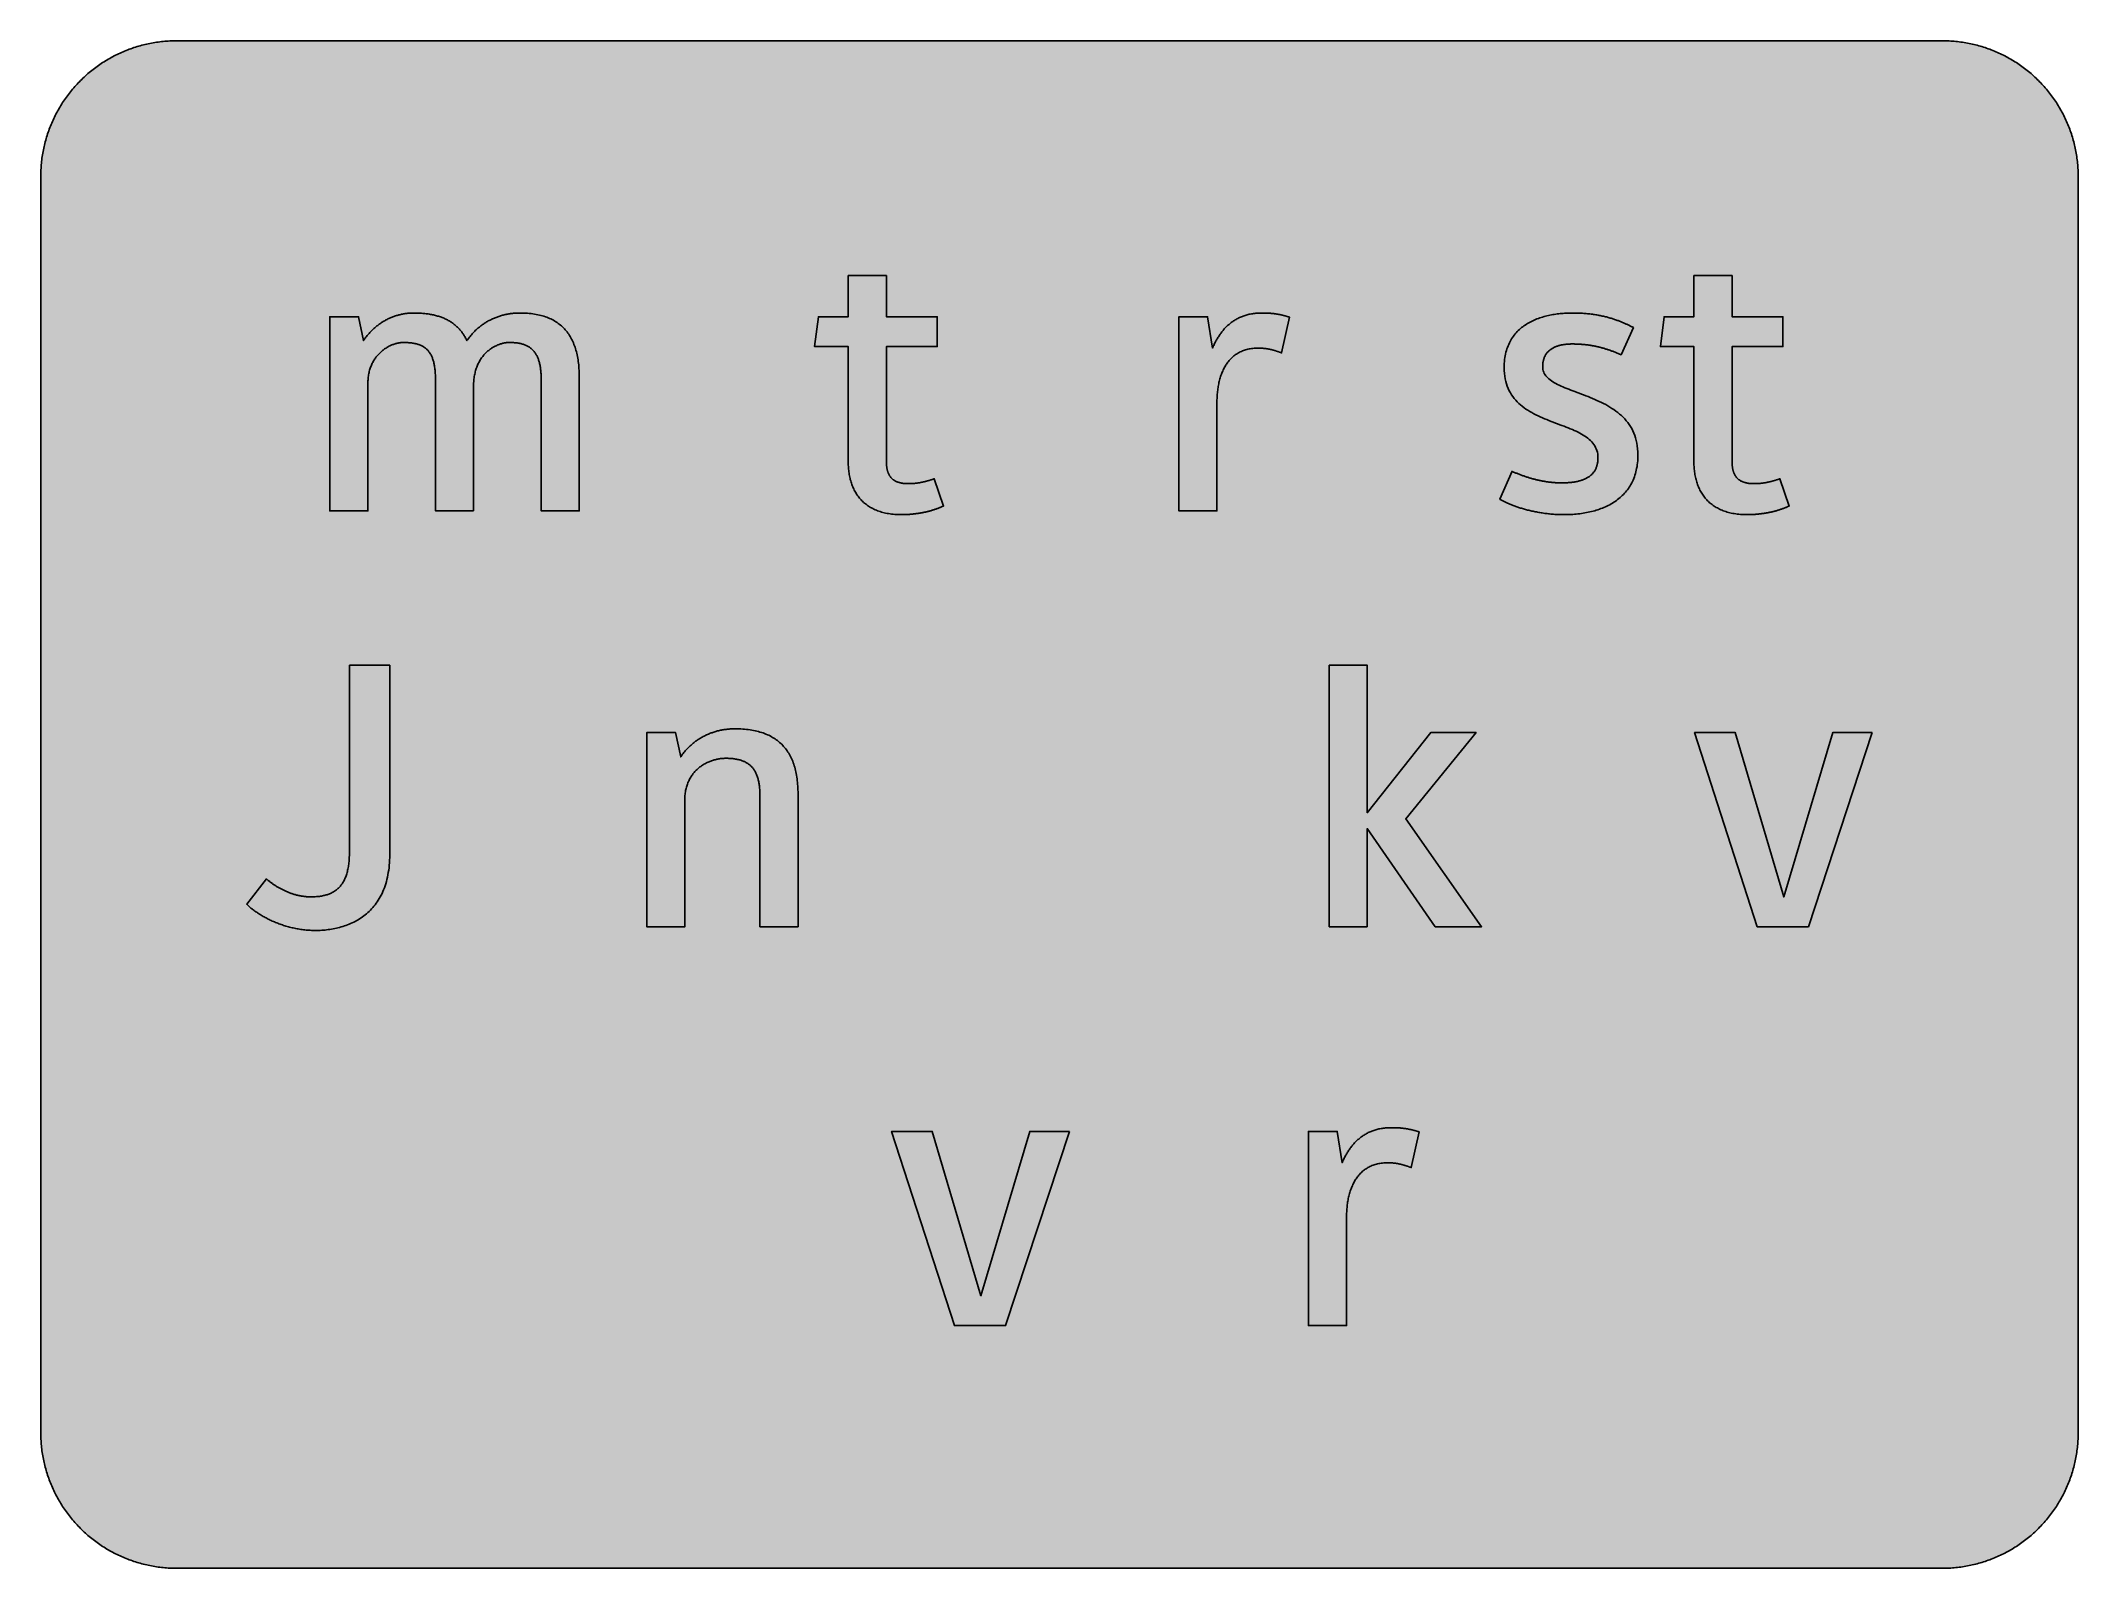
# Model space of a CAD drawing. Header units: millimetres. Extents: x 0 to 212, y 0 to 159.
import ezdxf

# ---------------------------------------------------------------- set-up
doc = ezdxf.new("R2010")
doc.units = ezdxf.units.MM

msp = doc.modelspace()

# ---------------------------------------------------------------- hatches: boundary and pattern name
for color, points in [(254, [(14.1633, 0.0536), (13.9878, 0.0533), (13.8125, 0.0559), (13.6373, 0.061), (13.462, 0.0686), (13.2893, 0.0787), (13.114, 0.0914), (12.9413, 0.1041), (12.7686, 0.1219), (12.5959, 0.1397), (12.4231, 0.16), (12.2504, 0.1829), (12.0777, 0.2057), (11.9075, 0.2337), (11.7373, 0.2616), (11.5672, 0.2921), (11.397, 0.3251), (11.2268, 0.3607), (11.0592, 0.3988), (10.8915, 0.4369), (10.7239, 0.4775), (10.5562, 0.5207), (10.3886, 0.5664), (10.2235, 0.6121), (10.0584, 0.6629), (9.8933, 0.7137), (9.7307, 0.7671), (9.5682, 0.8204), (9.4056, 0.8788), (9.2431, 0.9373), (9.083, 0.9982), (8.923, 1.0617), (8.763, 1.1252), (8.6055, 1.1938), (8.4455, 1.2624), (8.2906, 1.331), (8.1331, 1.4046), (7.9781, 1.4783), (7.8232, 1.5545), (7.6708, 1.6332), (7.5184, 1.7145), (7.366, 1.7958), (7.2161, 1.8796), (7.0663, 1.966), (6.919, 2.0523), (6.7716, 2.1438), (6.6243, 2.2352), (6.4795, 2.3266), (6.3348, 2.4232), (6.19, 2.5197), (6.0477, 2.6187), (5.908, 2.7178), (5.7683, 2.8194), (5.6286, 2.9235), (5.4915, 3.0302), (5.3543, 3.1369), (5.2197, 3.2461), (5.0851, 3.3579), (4.953, 3.4722), (4.8209, 3.5865), (4.6914, 3.7033), (4.5644, 3.8202), (4.4348, 3.9395), (4.3104, 4.0615), (4.1859, 4.1859), (4.0615, 4.3104), (3.9395, 4.4348), (3.8202, 4.5618), (3.7033, 4.6914), (3.5865, 4.8209), (3.4722, 4.953), (3.3579, 5.0851), (3.2487, 5.2197), (3.1369, 5.3543), (3.0302, 5.4915), (2.9235, 5.6286), (2.8194, 5.7683), (2.7178, 5.908), (2.6187, 6.0477), (2.5197, 6.19), (2.4232, 6.3348), (2.3266, 6.477), (2.2352, 6.6243), (2.1438, 6.7691), (2.0523, 6.919), (1.966, 7.0663), (1.8796, 7.2161), (1.7958, 7.366), (1.7145, 7.5184), (1.6332, 7.6708), (1.5545, 7.8232), (1.4783, 7.9781), (1.4046, 8.1331), (1.331, 8.2906), (1.2598, 8.4455), (1.1913, 8.603), (1.1252, 8.763), (1.0592, 8.923), (0.9982, 9.083), (0.9373, 9.2431), (0.8763, 9.4056), (0.8204, 9.5682), (0.7645, 9.7307), (0.7112, 9.8933), (0.6604, 10.0584), (0.6121, 10.2235), (0.5639, 10.3911), (0.5207, 10.5562), (0.4775, 10.7239), (0.4343, 10.8915), (0.3962, 11.0592), (0.3607, 11.2268), (0.3251, 11.397), (0.2921, 11.5672), (0.2616, 11.7373), (0.2311, 11.9075), (0.2057, 12.0802), (0.1803, 12.2504), (0.1575, 12.4231), (0.1372, 12.5959), (0.1194, 12.7686), (0.1041, 12.9413), (0.0889, 13.1166), (0.0787, 13.2893), (0.0686, 13.4645), (0.061, 13.6373), (0.0559, 13.8125), (0.0508, 13.9878), (0.0508, 14.163), (0.0522, 144.6925), (0.0508, 144.8664), (0.0559, 145.0416), (0.061, 145.2169), (0.0686, 145.3896), (0.0787, 145.5649), (0.0889, 145.7376), (0.1041, 145.9128), (0.1194, 146.0856), (0.1372, 146.2583), (0.1575, 146.431), (0.1803, 146.6037), (0.2057, 146.7739), (0.2311, 146.9466), (0.2616, 147.1168), (0.2921, 147.287), (0.3251, 147.4572), (0.3607, 147.6248), (0.3962, 147.795), (0.4343, 147.9626), (0.4775, 148.1303), (0.5207, 148.2979), (0.5639, 148.463), (0.6121, 148.6281), (0.6604, 148.7932), (0.7112, 148.9583), (0.7645, 149.1234), (0.8204, 149.286), (0.8763, 149.4485), (0.9373, 149.6111), (0.9982, 149.7711), (1.0592, 149.9311), (1.1252, 150.0911), (1.1913, 150.2486), (1.2598, 150.4061), (1.331, 150.5636), (1.4046, 150.7185), (1.4783, 150.876), (1.5545, 151.0284), (1.6332, 151.1833), (1.7145, 151.3357), (1.7958, 151.4856), (1.8796, 151.638), (1.966, 151.7879), (2.0523, 151.9352), (2.1438, 152.0825), (2.2352, 152.2298), (2.3266, 152.3746), (2.4232, 152.5194), (2.5197, 152.6616), (2.6187, 152.8039), (2.7178, 152.9461), (2.8194, 153.0858), (2.9235, 153.2255), (3.0302, 153.3627), (3.1369, 153.4973), (3.2487, 153.6344), (3.3579, 153.7665), (3.4722, 153.8986), (3.5865, 154.0307), (3.7033, 154.1602), (3.8202, 154.2898), (3.9395, 154.4168), (4.0615, 154.5438), (4.1859, 154.6682), (4.3104, 154.7901), (4.4348, 154.9121), (4.5644, 155.034), (4.6914, 155.1508), (4.8209, 155.2677), (4.953, 155.382), (5.0851, 155.4937), (5.2197, 155.6055), (5.3543, 155.7147), (5.4915, 155.8239), (5.6286, 155.9281), (5.7683, 156.0322), (5.908, 156.1338), (6.0477, 156.2354), (6.19, 156.3345), (6.3348, 156.431), (6.4795, 156.525), (6.6243, 156.6189), (6.7716, 156.7104), (6.919, 156.7993), (7.0663, 156.8882), (7.2161, 156.9745), (7.366, 157.0584), (7.5184, 157.1396), (7.6708, 157.2209), (7.8232, 157.2971), (7.9781, 157.3733), (8.1331, 157.4495), (8.2906, 157.5206), (8.4455, 157.5918), (8.6055, 157.6603), (8.763, 157.7289), (8.923, 157.7924), (9.083, 157.8559), (9.2431, 157.9169), (9.4056, 157.9753), (9.5682, 158.0337), (9.7307, 158.0871), (9.8933, 158.1404), (10.0584, 158.1912), (10.2235, 158.242), (10.3886, 158.2877), (10.5562, 158.3334), (10.7239, 158.3766), (10.8915, 158.4173), (11.0592, 158.4579), (11.2268, 158.4935), (11.397, 158.529), (11.5672, 158.562), (11.7373, 158.5925), (11.9075, 158.6205), (12.0777, 158.6484), (12.2504, 158.6713), (12.4231, 158.6941), (12.5959, 158.7144), (12.7686, 158.7322), (12.9413, 158.75), (13.114, 158.7627), (13.2893, 158.7754), (13.462, 158.7856), (13.6373, 158.7932), (13.8125, 158.7983), (13.9878, 158.8008), (14.163, 158.8033), (197.6078, 158.8036), (197.7822, 158.8008), (197.9574, 158.7983), (198.1327, 158.7932), (198.3054, 158.7856), (198.4807, 158.7754), (198.6534, 158.7627), (198.8287, 158.75), (199.0014, 158.7322), (199.1741, 158.7144), (199.3468, 158.6941), (199.5195, 158.6713), (199.6897, 158.6484), (199.8624, 158.6205), (200.0326, 158.5925), (200.2028, 158.562), (200.373, 158.529), (200.5432, 158.4935), (200.7108, 158.4579), (200.8784, 158.4173), (201.0461, 158.3766), (201.2137, 158.3334), (201.3788, 158.2877), (201.5465, 158.242), (201.7116, 158.1912), (201.8767, 158.1404), (202.0392, 158.0871), (202.2018, 158.0337), (202.3643, 157.9753), (202.5269, 157.9169), (202.6869, 157.8559), (202.8469, 157.7924), (203.007, 157.7289), (203.167, 157.6603), (203.3245, 157.5918), (203.4794, 157.5206), (203.6369, 157.4495), (203.7918, 157.3733), (203.9468, 157.2971), (204.0992, 157.2209), (204.2516, 157.1396), (204.404, 157.0584), (204.5538, 156.9745), (204.7037, 156.8882), (204.8535, 156.7993), (205.0009, 156.7104), (205.1456, 156.6189), (205.293, 156.525), (205.4352, 156.431), (205.58, 156.3345), (205.7222, 156.2354), (205.8619, 156.1338), (206.0016, 156.0322), (206.1413, 155.9281), (206.2785, 155.8239), (206.4156, 155.7147), (206.5503, 155.6055), (206.6849, 155.4937), (206.817, 155.382), (206.949, 155.2677), (207.0786, 155.1508), (207.2081, 155.034), (207.3351, 154.9121), (207.4596, 154.7901), (207.584, 154.6682), (207.7085, 154.5438), (207.8304, 154.4168), (207.9498, 154.2898), (208.0666, 154.1602), (208.1835, 154.0307), (208.2978, 153.8986), (208.4121, 153.7665), (208.5238, 153.6344), (208.6331, 153.4973), (208.7397, 153.3627), (208.8464, 153.2255), (208.9506, 153.0858), (209.0522, 152.9461), (209.1512, 152.8039), (209.2503, 152.6616), (209.3468, 152.5194), (209.4433, 152.3746), (209.5348, 152.2298), (209.6262, 152.0825), (209.7176, 151.9352), (209.804, 151.7879), (209.8904, 151.638), (209.9742, 151.4856), (210.0555, 151.3357), (210.1367, 151.1833), (210.2155, 151.0284), (210.2917, 150.876), (210.3653, 150.7185), (210.439, 150.5636), (210.5076, 150.4061), (210.5762, 150.2486), (210.6447, 150.0911), (210.7082, 149.9311), (210.7717, 149.7711), (210.8327, 149.6111), (210.8911, 149.4485), (210.9495, 149.286), (211.0029, 149.1234), (211.0562, 148.9583), (211.107, 148.7932), (211.1578, 148.6281), (211.2035, 148.463), (211.2493, 148.2979), (211.2924, 148.1303), (211.3331, 147.9626), (211.3712, 147.795), (211.4093, 147.6248), (211.4448, 147.4572), (211.4779, 147.287), (211.5083, 147.1168), (211.5363, 146.9466), (211.5642, 146.7739), (211.5871, 146.6037), (211.6099, 146.431), (211.6303, 146.2583), (211.648, 146.0856), (211.6658, 145.9128), (211.6785, 145.7376), (211.6912, 145.5649), (211.7014, 145.3896), (211.709, 145.2169), (211.7141, 145.0416), (211.7166, 144.8664), (211.7166, 144.6911), (211.7189, 14.1647), (211.7166, 13.9878), (211.7141, 13.8125), (211.709, 13.6373), (211.7014, 13.4645), (211.6912, 13.2893), (211.6785, 13.1166), (211.6658, 12.9413), (211.648, 12.7686), (211.6303, 12.5959), (211.6099, 12.4231), (211.5871, 12.2504), (211.5642, 12.0802), (211.5363, 11.9075), (211.5083, 11.7373), (211.4779, 11.5672), (211.4448, 11.397), (211.4093, 11.2268), (211.3712, 11.0592), (211.3331, 10.8915), (211.2924, 10.7239), (211.2493, 10.5562), (211.2035, 10.3911), (211.1578, 10.2235), (211.107, 10.0584), (211.0562, 9.8933), (211.0029, 9.7307), (210.9495, 9.5682), (210.8911, 9.4056), (210.8327, 9.2431), (210.7717, 9.083), (210.7082, 8.923), (210.6447, 8.763), (210.5762, 8.603), (210.5076, 8.4455), (210.439, 8.2906), (210.3653, 8.1331), (210.2917, 7.9781), (210.2155, 7.8232), (210.1367, 7.6708), (210.0555, 7.5184), (209.9742, 7.366), (209.8904, 7.2161), (209.804, 7.0663), (209.7176, 6.919), (209.6262, 6.7691), (209.5348, 6.6243), (209.4433, 6.477), (209.3468, 6.3348), (209.2503, 6.19), (209.1512, 6.0477), (209.0522, 5.908), (208.9506, 5.7683), (208.8464, 5.6286), (208.7397, 5.4915), (208.6331, 5.3543), (208.5238, 5.2197), (208.4121, 5.0851), (208.2978, 4.953), (208.1835, 4.8209), (208.0666, 4.6914), (207.9498, 4.5618), (207.8304, 4.4348), (207.7085, 4.3104), (207.584, 4.1859), (207.4596, 4.0615), (207.3351, 3.9395), (207.2081, 3.8202), (207.0786, 3.7033), (206.949, 3.5865), (206.817, 3.4722), (206.6849, 3.3579), (206.5503, 3.2461), (206.4156, 3.1369), (206.2785, 3.0302), (206.1413, 2.9235), (206.0016, 2.8194), (205.8619, 2.7178), (205.7222, 2.6187), (205.58, 2.5197), (205.4352, 2.4232), (205.293, 2.3266), (205.1456, 2.2352), (205.0009, 2.1438), (204.8535, 2.0523), (204.7037, 1.966), (204.5538, 1.8796), (204.404, 1.7958), (204.2516, 1.7145), (204.0992, 1.6332), (203.9468, 1.5545), (203.7918, 1.4783), (203.6369, 1.4046), (203.4794, 1.331), (203.3245, 1.2624), (203.167, 1.1938), (203.007, 1.1252), (202.8469, 1.0617), (202.6869, 0.9982), (202.5269, 0.9373), (202.3643, 0.8788), (202.2018, 0.8204), (202.0392, 0.7671), (201.8767, 0.7137), (201.7116, 0.6629), (201.5465, 0.6121), (201.3788, 0.5664), (201.2137, 0.5207), (201.0461, 0.4775), (200.8784, 0.4369), (200.7108, 0.3988), (200.5432, 0.3607), (200.373, 0.3251), (200.2028, 0.2921), (200.0326, 0.2616), (199.8624, 0.2337), (199.6897, 0.2057), (199.5195, 0.1829), (199.3468, 0.16), (199.1741, 0.1397), (199.0014, 0.1219), (198.8287, 0.1041), (198.6534, 0.0914), (198.4807, 0.0787), (198.3054, 0.0686), (198.1327, 0.061), (197.9574, 0.0559), (197.7822, 0.0533), (197.6069, 0.0533)]), (59, [(83.9417, 114.9872), (83.9419, 114.8385), (83.9445, 114.6937), (83.9521, 114.5489), (83.9597, 114.4067), (83.9724, 114.267), (83.9851, 114.1247), (84.0029, 113.9876), (84.0207, 113.8504), (84.0435, 113.7158), (84.0664, 113.5812), (84.0943, 113.4491), (84.1223, 113.317), (84.1553, 113.19), (84.1908, 113.0605), (84.2264, 112.936), (84.267, 112.8116), (84.3102, 112.6896), (84.3534, 112.5703), (84.4017, 112.4509), (84.4525, 112.334), (84.5058, 112.2197), (84.5617, 112.1054), (84.6201, 111.9962), (84.6811, 111.887), (84.7446, 111.7803), (84.8106, 111.6762), (84.8817, 111.572), (84.9528, 111.473), (85.029, 111.3739), (85.1052, 111.2774), (85.1865, 111.1834), (85.2703, 111.092), (85.3567, 111.0031), (85.4456, 110.9142), (85.537, 110.8304), (85.631, 110.7491), (85.7275, 110.6678), (85.8266, 110.5916), (85.9307, 110.5154), (86.0374, 110.4443), (86.1441, 110.3757), (86.2559, 110.3071), (86.3702, 110.2436), (86.487, 110.1801), (86.6089, 110.1217), (86.7308, 110.0658), (86.8578, 110.0125), (86.9848, 109.9617), (87.1169, 109.9134), (87.2515, 109.8677), (87.3887, 109.8245), (87.5309, 109.7864), (87.6732, 109.7483), (87.8205, 109.7153), (87.9704, 109.6848), (88.1228, 109.6594), (88.2777, 109.634), (88.4352, 109.6137), (88.5977, 109.5959), (88.7628, 109.5807), (88.9305, 109.568), (89.1007, 109.5604), (89.2734, 109.5553), (89.4512, 109.5527), (89.5223, 109.5553), (89.5934, 109.5553), (89.6645, 109.5553), (89.7357, 109.5578), (89.8042, 109.5578), (89.8754, 109.5604), (89.9465, 109.5629), (90.0176, 109.568), (90.0862, 109.5705), (90.1573, 109.5731), (90.2284, 109.5781), (90.297, 109.5832), (90.3681, 109.5883), (90.4392, 109.5934), (90.5078, 109.5985), (90.5789, 109.6061), (90.6475, 109.6137), (90.7186, 109.6213), (90.7872, 109.6289), (90.8583, 109.6366), (90.9269, 109.6442), (90.9955, 109.6543), (91.0666, 109.662), (91.1352, 109.6721), (91.2038, 109.6823), (91.2724, 109.6924), (91.3435, 109.7051), (91.4121, 109.7153), (91.4806, 109.728), (91.5492, 109.7407), (91.6178, 109.7534), (91.6864, 109.7661), (91.755, 109.7813), (91.8235, 109.7966), (91.8921, 109.8093), (91.9607, 109.8245), (92.0293, 109.8423), (92.0979, 109.8575), (92.1664, 109.8753), (92.2325, 109.8906), (92.3011, 109.9083), (92.3696, 109.9261), (92.4382, 109.9464), (92.5043, 109.9642), (92.5728, 109.9845), (92.6389, 110.0049), (92.7075, 110.0252), (92.7735, 110.0455), (92.8421, 110.0658), (92.9081, 110.0887), (92.9767, 110.1115), (93.0427, 110.1344), (93.1088, 110.1573), (93.1748, 110.1801), (93.2434, 110.2055), (93.3094, 110.2309), (93.3755, 110.2563), (93.4415, 110.2817), (93.5076, 110.3071), (93.5736, 110.3351), (93.6396, 110.3605), (93.7057, 110.3884), (93.7717, 110.4189), (93.8352, 110.4468), (92.8673, 113.2801), (92.8192, 113.2637), (92.771, 113.2459), (92.7252, 113.2307), (92.6795, 113.2154), (92.6338, 113.2002), (92.5881, 113.1849), (92.5424, 113.1722), (92.4992, 113.157), (92.4535, 113.1418), (92.4077, 113.1291), (92.3646, 113.1164), (92.3214, 113.1037), (92.2782, 113.091), (92.235, 113.0783), (92.1893, 113.0656), (92.1487, 113.0529), (92.1055, 113.0402), (92.0623, 113.03), (92.0191, 113.0173), (91.9785, 113.0071), (91.9353, 112.997), (91.8947, 112.9868), (91.8515, 112.9767), (91.8108, 112.9665), (91.7702, 112.9563), (91.727, 112.9462), (91.6864, 112.9386), (91.6457, 112.9284), (91.6051, 112.9208), (91.5645, 112.9106), (91.5238, 112.903), (91.4832, 112.8954), (91.4425, 112.8878), (91.4019, 112.8801), (91.3613, 112.8725), (91.3232, 112.8674), (91.2825, 112.8598), (91.2419, 112.8547), (91.2012, 112.8471), (91.1606, 112.842), (91.1225, 112.837), (91.0819, 112.8319), (91.0412, 112.8268), (91.0006, 112.8217), (90.9599, 112.8166), (90.9218, 112.8116), (90.8812, 112.809), (90.8406, 112.8039), (90.7999, 112.8014), (90.7593, 112.7963), (90.7212, 112.7938), (90.6805, 112.7912), (90.6399, 112.7887), (90.5993, 112.7862), (90.5586, 112.7836), (90.518, 112.7811), (90.4773, 112.7811), (90.4367, 112.7785), (90.3935, 112.776), (90.3529, 112.776), (90.3122, 112.776), (90.2716, 112.776), (90.2284, 112.7735), (90.1878, 112.7735), (90.1065, 112.776), (90.0278, 112.776), (89.949, 112.7811), (89.8728, 112.7836), (89.7992, 112.7887), (89.728, 112.7963), (89.6569, 112.8039), (89.5883, 112.8141), (89.5198, 112.8243), (89.4537, 112.837), (89.3902, 112.8497), (89.3267, 112.8624), (89.2658, 112.8776), (89.2073, 112.8954), (89.1489, 112.9132), (89.093, 112.9309), (89.0372, 112.9513), (88.9838, 112.9716), (88.933, 112.9944), (88.8822, 113.0198), (88.834, 113.0427), (88.7857, 113.0681), (88.74, 113.096), (88.6968, 113.124), (88.6536, 113.1545), (88.6104, 113.1849), (88.5698, 113.2154), (88.5317, 113.2484), (88.4936, 113.2815), (88.458, 113.317), (88.4225, 113.3526), (88.3869, 113.3907), (88.3564, 113.4288), (88.3234, 113.4694), (88.2929, 113.5101), (88.265, 113.5507), (88.2371, 113.5939), (88.2117, 113.6371), (88.1863, 113.6828), (88.1609, 113.7285), (88.138, 113.7742), (88.1177, 113.8225), (88.0974, 113.8733), (88.077, 113.9215), (88.0593, 113.9723), (88.0415, 114.0257), (88.0262, 114.079), (88.011, 114.1324), (87.9958, 114.1882), (87.9831, 114.2467), (87.9704, 114.3025), (87.9602, 114.361), (87.95, 114.4219), (87.9399, 114.4803), (87.9323, 114.5438), (87.9246, 114.6048), (87.9196, 114.6683), (87.9119, 114.7343), (87.9094, 114.8004), (87.9043, 114.8664), (87.9018, 114.9325), (87.8992, 115.001), (87.8992, 115.0722), (87.8992, 115.1407), (87.8995, 127.0176), (93.1774, 127.0176), (93.1774, 130.1224), (87.8995, 130.1224), (87.8995, 134.39), (83.9417, 134.39), (83.9417, 130.1224), (80.8373, 130.1224), (80.4485, 127.0176), (83.9417, 127.0176)]), (59, [(171.7971, 114.9872), (171.798, 114.8385), (171.8005, 114.6937), (171.8081, 114.5489), (171.8158, 114.4067), (171.8285, 114.267), (171.8412, 114.1247), (171.8564, 113.9876), (171.8767, 113.8504), (171.897, 113.7158), (171.9224, 113.5812), (171.9504, 113.4491), (171.9783, 113.317), (172.0113, 113.19), (172.0444, 113.0605), (172.0825, 112.936), (172.1231, 112.8116), (172.1637, 112.6896), (172.2095, 112.5703), (172.2577, 112.4509), (172.3085, 112.334), (172.3619, 112.2197), (172.4177, 112.1054), (172.4762, 111.9962), (172.5371, 111.887), (172.6006, 111.7803), (172.6667, 111.6762), (172.7378, 111.572), (172.8089, 111.473), (172.8826, 111.3739), (172.9613, 111.2774), (173.0426, 111.1834), (173.1239, 111.092), (173.2102, 111.0031), (173.2991, 110.9142), (173.3906, 110.8304), (173.4845, 110.7491), (173.5836, 110.6678), (173.6827, 110.5916), (173.7868, 110.5154), (173.8909, 110.4443), (174.0002, 110.3757), (174.1119, 110.3071), (174.2262, 110.2436), (174.3431, 110.1801), (174.4624, 110.1217), (174.5869, 110.0658), (174.7114, 110.0125), (174.8409, 109.9617), (174.973, 109.9134), (175.1076, 109.8677), (175.2448, 109.8245), (175.387, 109.7864), (175.5292, 109.7483), (175.6766, 109.7153), (175.8264, 109.6848), (175.9788, 109.6594), (176.1338, 109.634), (176.2912, 109.6137), (176.4538, 109.5959), (176.6189, 109.5807), (176.7865, 109.568), (176.9567, 109.5604), (177.1294, 109.5553), (177.3072, 109.5527), (177.3784, 109.5553), (177.4495, 109.5553), (177.5181, 109.5553), (177.5892, 109.5578), (177.6603, 109.5578), (177.7314, 109.5604), (177.8025, 109.5629), (177.8711, 109.568), (177.9422, 109.5705), (178.0134, 109.5731), (178.0845, 109.5781), (178.1531, 109.5832), (178.2242, 109.5883), (178.2928, 109.5934), (178.3639, 109.5985), (178.435, 109.6061), (178.5036, 109.6137), (178.5722, 109.6213), (178.6433, 109.6289), (178.7119, 109.6366), (178.783, 109.6442), (178.8516, 109.6543), (178.9201, 109.662), (178.9913, 109.6721), (179.0598, 109.6823), (179.1284, 109.6924), (179.1995, 109.7051), (179.2681, 109.7153), (179.3367, 109.728), (179.4053, 109.7407), (179.4739, 109.7534), (179.5424, 109.7661), (179.611, 109.7813), (179.6796, 109.7966), (179.7482, 109.8093), (179.8168, 109.8245), (179.8853, 109.8423), (179.9539, 109.8575), (180.02, 109.8753), (180.0885, 109.8906), (180.1571, 109.9083), (180.2257, 109.9261), (180.2917, 109.9464), (180.3603, 109.9642), (180.4289, 109.9845), (180.4949, 110.0049), (180.5635, 110.0252), (180.6296, 110.0455), (180.6981, 110.0658), (180.7642, 110.0887), (180.8302, 110.1115), (180.8988, 110.1344), (180.9648, 110.1573), (181.0309, 110.1801), (181.0969, 110.2055), (181.163, 110.2309), (181.2315, 110.2563), (181.2976, 110.2817), (181.3636, 110.3071), (181.4297, 110.3351), (181.4957, 110.3605), (181.5592, 110.3884), (181.6252, 110.4189), (181.6913, 110.4468), (180.7228, 113.2801), (180.6753, 113.2637), (180.627, 113.2459), (180.5813, 113.2307), (180.5356, 113.2154), (180.4899, 113.2002), (180.4441, 113.1849), (180.3984, 113.1722), (180.3527, 113.157), (180.3095, 113.1418), (180.2638, 113.1291), (180.2206, 113.1164), (180.1774, 113.1037), (180.1317, 113.091), (180.0885, 113.0783), (180.0454, 113.0656), (180.0022, 113.0529), (179.9615, 113.0402), (179.9184, 113.03), (179.8752, 113.0173), (179.8345, 113.0071), (179.7914, 112.997), (179.7507, 112.9868), (179.7075, 112.9767), (179.6669, 112.9665), (179.6263, 112.9563), (179.5831, 112.9462), (179.5424, 112.9386), (179.5018, 112.9284), (179.4612, 112.9208), (179.4205, 112.9106), (179.3799, 112.903), (179.3392, 112.8954), (179.2986, 112.8878), (179.258, 112.8801), (179.2173, 112.8725), (179.1792, 112.8674), (179.1386, 112.8598), (179.0979, 112.8547), (179.0573, 112.8471), (179.0167, 112.842), (178.9786, 112.837), (178.9379, 112.8319), (178.8973, 112.8268), (178.8566, 112.8217), (178.8185, 112.8166), (178.7779, 112.8116), (178.7373, 112.809), (178.6966, 112.8039), (178.656, 112.8014), (178.6179, 112.7963), (178.5772, 112.7938), (178.5366, 112.7912), (178.496, 112.7887), (178.4553, 112.7862), (178.4147, 112.7836), (178.374, 112.7811), (178.3334, 112.7811), (178.2928, 112.7785), (178.2521, 112.776), (178.2089, 112.776), (178.1683, 112.776), (178.1277, 112.776), (178.0845, 112.7735), (178.0438, 112.7735), (177.9626, 112.776), (177.8838, 112.776), (177.8051, 112.7811), (177.7314, 112.7836), (177.6552, 112.7887), (177.5841, 112.7963), (177.513, 112.8039), (177.4444, 112.8141), (177.3758, 112.8243), (177.3123, 112.837), (177.2463, 112.8497), (177.1853, 112.8624), (177.1244, 112.8776), (177.0634, 112.8954), (177.005, 112.9132), (176.9491, 112.9309), (176.8958, 112.9513), (176.8424, 112.9716), (176.7891, 112.9944), (176.7383, 113.0198), (176.69, 113.0427), (176.6443, 113.0681), (176.596, 113.096), (176.5529, 113.124), (176.5097, 113.1545), (176.4665, 113.1849), (176.4259, 113.2154), (176.3878, 113.2484), (176.3497, 113.2815), (176.3141, 113.317), (176.2785, 113.3526), (176.2455, 113.3907), (176.2125, 113.4288), (176.182, 113.4694), (176.1515, 113.5101), (176.1211, 113.5507), (176.0957, 113.5939), (176.0677, 113.6371), (176.0423, 113.6828), (176.0195, 113.7285), (175.9966, 113.7742), (175.9737, 113.8225), (175.9534, 113.8733), (175.9331, 113.9215), (175.9153, 113.9723), (175.8975, 114.0257), (175.8823, 114.079), (175.8671, 114.1324), (175.8518, 114.1882), (175.8391, 114.2467), (175.829, 114.3025), (175.8163, 114.361), (175.8061, 114.4219), (175.7985, 114.4803), (175.7883, 114.5438), (175.7807, 114.6048), (175.7756, 114.6683), (175.7705, 114.7343), (175.7655, 114.8004), (175.7604, 114.8664), (175.7578, 114.9325), (175.7578, 115.001), (175.7553, 115.0722), (175.7553, 115.1407), (175.7564, 127.0176), (181.0329, 127.0176), (181.0329, 130.1224), (175.7564, 130.1224), (175.7564, 134.39), (171.7971, 134.39), (171.7971, 130.1224), (168.6927, 130.1224), (168.3053, 127.0176), (171.7971, 127.0176)]), (59, [(45.019, 109.9439), (45.019, 122.9427), (45.019, 123.0884), (45.024, 123.2306), (45.0317, 123.3729), (45.0418, 123.51), (45.0571, 123.6447), (45.0723, 123.7793), (45.0926, 123.9088), (45.1129, 124.0384), (45.1383, 124.1628), (45.1663, 124.2847), (45.1968, 124.4067), (45.2298, 124.5235), (45.2628, 124.6403), (45.3009, 124.7521), (45.339, 124.8639), (45.3822, 124.9705), (45.4254, 125.0772), (45.4711, 125.1788), (45.5193, 125.2804), (45.5701, 125.3795), (45.6209, 125.4735), (45.6743, 125.5674), (45.7302, 125.6589), (45.786, 125.7478), (45.847, 125.8341), (45.9054, 125.918), (45.9689, 125.9992), (46.0324, 126.078), (46.0959, 126.1542), (46.162, 126.2304), (46.2305, 126.3015), (46.2991, 126.3701), (46.3677, 126.4387), (46.4388, 126.5047), (46.5099, 126.5682), (46.5836, 126.6266), (46.6573, 126.685), (46.7309, 126.7435), (46.8071, 126.7968), (46.8833, 126.8476), (46.9595, 126.8984), (47.0357, 126.9441), (47.1145, 126.9898), (47.1907, 127.033), (47.2694, 127.0737), (47.3481, 127.1118), (47.4269, 127.1473), (47.5056, 127.1829), (47.5869, 127.2134), (47.6656, 127.2438), (47.7444, 127.2718), (47.8231, 127.2972), (47.9019, 127.32), (47.9806, 127.3429), (48.0593, 127.3607), (48.1381, 127.3785), (48.2168, 127.3937), (48.293, 127.4064), (48.3692, 127.4191), (48.4454, 127.4267), (48.5216, 127.4343), (48.5978, 127.4394), (48.6715, 127.442), (48.7451, 127.4445), (48.8518, 127.442), (48.9585, 127.4394), (49.0626, 127.4369), (49.1642, 127.4318), (49.2658, 127.4242), (49.3624, 127.414), (49.4589, 127.4039), (49.5529, 127.3912), (49.6468, 127.3785), (49.7383, 127.3607), (49.8246, 127.3429), (49.9135, 127.3251), (49.9974, 127.3048), (50.0812, 127.2819), (50.1625, 127.2565), (50.2412, 127.2311), (50.3199, 127.2007), (50.3936, 127.1727), (50.4673, 127.1397), (50.5409, 127.1067), (50.6095, 127.0711), (50.6781, 127.033), (50.7441, 126.9924), (50.8102, 126.9517), (50.8737, 126.9086), (50.9346, 126.8628), (50.993, 126.8171), (51.0515, 126.7663), (51.1073, 126.7155), (51.1632, 126.6622), (51.214, 126.6088), (51.2648, 126.5504), (51.3156, 126.492), (51.3613, 126.431), (51.4071, 126.3675), (51.4528, 126.3015), (51.4934, 126.2329), (51.5341, 126.1643), (51.5747, 126.0932), (51.6128, 126.0196), (51.6484, 125.9434), (51.6814, 125.8646), (51.7144, 125.7833), (51.7449, 125.7021), (51.7754, 125.6157), (51.8033, 125.5293), (51.8287, 125.4404), (51.8541, 125.349), (51.877, 125.255), (51.8973, 125.1585), (51.9176, 125.0594), (51.9379, 124.9578), (51.9532, 124.8562), (51.9684, 124.7496), (51.9836, 124.6429), (51.9963, 124.5311), (52.0065, 124.4194), (52.0167, 124.3051), (52.0243, 124.1857), (52.0294, 124.0663), (52.0344, 123.9444), (52.0395, 123.8199), (52.0421, 123.6929), (52.0421, 123.5634), (52.0428, 109.9439), (56.0021, 109.9439), (56.0021, 123.7573), (55.9994, 123.9571), (55.9943, 124.1577), (55.9892, 124.3533), (55.9791, 124.5489), (55.9664, 124.7394), (55.9511, 124.9274), (55.9333, 125.1128), (55.913, 125.2931), (55.8902, 125.4735), (55.8648, 125.6487), (55.8368, 125.8214), (55.8038, 125.9942), (55.7682, 126.1593), (55.7327, 126.3244), (55.692, 126.4869), (55.6489, 126.6444), (55.6006, 126.7993), (55.5523, 126.9517), (55.499, 127.1016), (55.4457, 127.2489), (55.3872, 127.3912), (55.3263, 127.5309), (55.2602, 127.668), (55.1942, 127.8026), (55.1231, 127.9322), (55.0494, 128.0617), (54.9732, 128.1862), (54.8945, 128.3081), (54.8132, 128.4249), (54.7268, 128.5418), (54.6379, 128.6535), (54.5465, 128.7628), (54.45, 128.8669), (54.3509, 128.971), (54.2493, 129.0701), (54.1452, 129.1666), (54.036, 129.2581), (53.9242, 129.347), (53.8099, 129.4333), (53.6931, 129.5171), (53.5711, 129.5984), (53.4467, 129.6746), (53.3197, 129.7483), (53.1876, 129.8169), (53.053, 129.8854), (52.9133, 129.9464), (52.7736, 130.0074), (52.6288, 130.0632), (52.4789, 130.1166), (52.3265, 130.1674), (52.1716, 130.2131), (52.0141, 130.2563), (51.8516, 130.2969), (51.6865, 130.3325), (51.5163, 130.3655), (51.3436, 130.396), (51.1658, 130.4214), (50.9854, 130.4442), (50.8025, 130.4646), (50.6146, 130.4798), (50.4241, 130.4925), (50.231, 130.5001), (50.0329, 130.5052), (49.8297, 130.5077), (49.7332, 130.5077), (49.6367, 130.5052), (49.5402, 130.5027), (49.4436, 130.4976), (49.3471, 130.4925), (49.2506, 130.4849), (49.1541, 130.4747), (49.0576, 130.4671), (48.9636, 130.4544), (48.8671, 130.4417), (48.7705, 130.429), (48.674, 130.4138), (48.5775, 130.396), (48.4835, 130.3782), (48.387, 130.3579), (48.293, 130.3376), (48.1965, 130.3147), (48.1025, 130.2918), (48.0085, 130.2664), (47.9146, 130.241), (47.8206, 130.2131), (47.7266, 130.1852), (47.6352, 130.1547), (47.5412, 130.1217), (47.4497, 130.0886), (47.3558, 130.0531), (47.2643, 130.0175), (47.1729, 129.9794), (47.084, 129.9413), (46.9925, 129.9007), (46.9036, 129.8575), (46.8122, 129.8143), (46.7233, 129.7711), (46.6369, 129.7229), (46.548, 129.6772), (46.4617, 129.6264), (46.3753, 129.5756), (46.289, 129.5248), (46.2026, 129.4714), (46.1188, 129.4155), (46.035, 129.3597), (45.9511, 129.3012), (45.8673, 129.2403), (45.786, 129.1793), (45.7048, 129.1184), (45.6235, 129.0523), (45.5447, 128.9888), (45.466, 128.9202), (45.3873, 128.8517), (45.3085, 128.7805), (45.2323, 128.7094), (45.1561, 128.6358), (45.0825, 128.5621), (45.0088, 128.4859), (44.9351, 128.4072), (44.8615, 128.3284), (44.7904, 128.2471), (44.7218, 128.1659), (44.6507, 128.082), (44.5846, 127.9957), (44.516, 127.9068), (44.45, 127.8179), (44.384, 127.729), (44.3205, 127.6375), (44.2773, 127.7239), (44.2341, 127.8128), (44.1884, 127.8966), (44.1427, 127.983), (44.0944, 128.0643), (44.0461, 128.1455), (43.9953, 128.2268), (43.9445, 128.3056), (43.8912, 128.3843), (43.8353, 128.4605), (43.7794, 128.5342), (43.7236, 128.6078), (43.6651, 128.6789), (43.6042, 128.7501), (43.5432, 128.8186), (43.4823, 128.8872), (43.4188, 128.9533), (43.3527, 129.0193), (43.2867, 129.0828), (43.2181, 129.1463), (43.1495, 129.2073), (43.0784, 129.2657), (43.0073, 129.3241), (42.9336, 129.38), (42.8574, 129.4359), (42.7812, 129.4892), (42.705, 129.5425), (42.6263, 129.5933), (42.545, 129.6441), (42.4637, 129.6924), (42.3824, 129.7407), (42.2961, 129.7864), (42.2123, 129.8296), (42.1234, 129.8727), (42.0345, 129.9134), (41.9456, 129.954), (41.8541, 129.9921), (41.7627, 130.0302), (41.6662, 130.0658), (41.5722, 130.1013), (41.4757, 130.1344), (41.3766, 130.1648), (41.2775, 130.1953), (41.1759, 130.2258), (41.0718, 130.2537), (40.9677, 130.2791), (40.8635, 130.3045), (40.7568, 130.3274), (40.6476, 130.3477), (40.5384, 130.368), (40.4266, 130.3884), (40.3149, 130.4061), (40.2006, 130.4214), (40.0837, 130.4366), (39.9669, 130.4519), (39.8501, 130.462), (39.7281, 130.4722), (39.6088, 130.4823), (39.4843, 130.49), (39.3598, 130.4976), (39.2354, 130.5027), (39.1084, 130.5052), (38.9788, 130.5077), (38.8493, 130.5077), (38.7528, 130.5077), (38.6588, 130.5052), (38.5648, 130.5027), (38.4708, 130.4976), (38.3769, 130.49), (38.2829, 130.4823), (38.1889, 130.4747), (38.0975, 130.4646), (38.0035, 130.4519), (37.9095, 130.4392), (37.8181, 130.4265), (37.7241, 130.4087), (37.6326, 130.3934), (37.5412, 130.3731), (37.4498, 130.3528), (37.3583, 130.3325), (37.2669, 130.3096), (37.1754, 130.2842), (37.0865, 130.2588), (36.9951, 130.2334), (36.9062, 130.2055), (36.8173, 130.175), (36.7284, 130.1445), (36.6395, 130.1115), (36.5506, 130.0759), (36.4642, 130.0429), (36.3779, 130.0048), (36.289, 129.9667), (36.2052, 129.9261), (36.1188, 129.8854), (36.0324, 129.8448), (35.9486, 129.7991), (35.8648, 129.7559), (35.781, 129.7076), (35.6972, 129.6594), (35.6133, 129.6111), (35.5321, 129.5603), (35.4508, 129.507), (35.3695, 129.4536), (35.2882, 129.3978), (35.2095, 129.3419), (35.1307, 129.2835), (35.052, 129.2225), (34.9733, 129.1615), (34.8971, 129.1006), (34.8183, 129.0371), (34.7447, 128.971), (34.6685, 128.905), (34.5948, 128.8364), (34.5211, 128.7653), (34.4475, 128.6942), (34.3738, 128.6231), (34.3027, 128.5469), (34.2316, 128.4732), (34.163, 128.3945), (34.0944, 128.3183), (34.0258, 128.237), (33.9573, 128.1557), (33.8912, 128.0719), (33.8252, 127.9881), (33.7591, 127.9017), (33.6956, 127.8153), (33.6321, 127.7264), (33.5712, 127.6375), (33.0673, 130.1224), (30.0799, 130.1224), (30.0799, 109.9439), (34.0374, 109.9439), (34.0374, 123.1755), (34.0385, 123.3119), (34.0436, 123.4465), (34.0512, 123.5786), (34.0614, 123.7082), (34.0741, 123.8352), (34.0919, 123.9622), (34.1122, 124.0841), (34.1351, 124.2035), (34.1605, 124.3228), (34.1859, 124.4397), (34.2163, 124.5514), (34.2494, 124.6632), (34.2849, 124.7724), (34.323, 124.8791), (34.3637, 124.9832), (34.4043, 125.0848), (34.45, 125.1864), (34.4957, 125.283), (34.544, 125.3795), (34.5948, 125.4709), (34.6481, 125.5624), (34.7015, 125.6513), (34.7574, 125.7376), (34.8158, 125.8214), (34.8742, 125.9027), (34.9352, 125.984), (34.9987, 126.0602), (35.0622, 126.1364), (35.1282, 126.2075), (35.1942, 126.2786), (35.2628, 126.3472), (35.3314, 126.4158), (35.4025, 126.4793), (35.4736, 126.5428), (35.5448, 126.6012), (35.6184, 126.6596), (35.6921, 126.7155), (35.7657, 126.7689), (35.8419, 126.8197), (35.9181, 126.8705), (35.9943, 126.9187), (36.0705, 126.9619), (36.1493, 127.0051), (36.2255, 127.0483), (36.3042, 127.0864), (36.383, 127.1245), (36.4617, 127.1575), (36.5404, 127.1905), (36.6192, 127.221), (36.6979, 127.2515), (36.7767, 127.2769), (36.8554, 127.3023), (36.9341, 127.3251), (37.0129, 127.3454), (37.0891, 127.3632), (37.1678, 127.381), (37.244, 127.3962), (37.3202, 127.4089), (37.3939, 127.4191), (37.4701, 127.4293), (37.5437, 127.4343), (37.6174, 127.4394), (37.6885, 127.442), (37.7622, 127.4445), (37.8689, 127.442), (37.9755, 127.442), (38.0797, 127.4369), (38.1813, 127.4318), (38.2829, 127.4242), (38.3794, 127.4166), (38.4759, 127.4064), (38.5724, 127.3962), (38.6639, 127.3835), (38.7553, 127.3683), (38.8442, 127.3531), (38.9306, 127.3353), (39.0144, 127.315), (39.0982, 127.2946), (39.1795, 127.2718), (39.2582, 127.2464), (39.337, 127.221), (39.4132, 127.193), (39.4868, 127.1626), (39.558, 127.1295), (39.6291, 127.0965), (39.6977, 127.061), (39.7637, 127.0229), (39.8297, 126.9822), (39.8907, 126.9416), (39.9517, 126.8984), (40.0126, 126.8527), (40.071, 126.8044), (40.1269, 126.7562), (40.1803, 126.7054), (40.2336, 126.6495), (40.2844, 126.5936), (40.3327, 126.5377), (40.3809, 126.4768), (40.4266, 126.4133), (40.4698, 126.3498), (40.513, 126.2837), (40.5536, 126.2151), (40.5943, 126.144), (40.6298, 126.0704), (40.6654, 125.9942), (40.701, 125.9154), (40.734, 125.8367), (40.7645, 125.7529), (40.7924, 125.6665), (40.8203, 125.5801), (40.8483, 125.4887), (40.8711, 125.3973), (40.8965, 125.3033), (40.9169, 125.2042), (40.9372, 125.1052), (40.955, 125.001), (40.9727, 124.8969), (40.988, 124.7877), (41.0007, 124.6784), (41.0134, 124.5641), (41.0261, 124.4498), (41.0337, 124.3305), (41.0413, 124.2111), (41.0489, 124.0866), (41.054, 123.9596), (41.0566, 123.8301), (41.0591, 123.698), (41.0591, 123.5634), (41.0616, 109.9439)]), (59, [(126.5107, 126.8621), (126.5504, 126.8603), (126.5885, 126.8603), (126.6292, 126.8603), (126.6673, 126.8578), (126.7079, 126.8578), (126.746, 126.8578), (126.7841, 126.8552), (126.8222, 126.8527), (126.8628, 126.8527), (126.9009, 126.8501), (126.939, 126.8476), (126.9771, 126.8451), (127.0127, 126.8425), (127.0508, 126.8374), (127.0889, 126.8349), (127.127, 126.8324), (127.1651, 126.8273), (127.2007, 126.8222), (127.2388, 126.8197), (127.2743, 126.8146), (127.3124, 126.8095), (127.3505, 126.8044), (127.3861, 126.7993), (127.4242, 126.7943), (127.4597, 126.7866), (127.4978, 126.7816), (127.5334, 126.7765), (127.5715, 126.7689), (127.6071, 126.7612), (127.6452, 126.7536), (127.6807, 126.7485), (127.7188, 126.7409), (127.7544, 126.7308), (127.7925, 126.7231), (127.828, 126.7155), (127.8661, 126.7079), (127.9017, 126.6977), (127.9398, 126.6876), (127.9779, 126.68), (128.0135, 126.6698), (128.0516, 126.6596), (128.0897, 126.6495), (128.1278, 126.6393), (128.1633, 126.6292), (128.2014, 126.6165), (128.2395, 126.6063), (128.2776, 126.5936), (128.3157, 126.5834), (128.3538, 126.5707), (128.3919, 126.558), (128.4326, 126.5453), (128.4707, 126.5326), (128.5088, 126.5199), (128.5494, 126.5072), (128.5875, 126.492), (128.6281, 126.4793), (128.6688, 126.4641), (128.7094, 126.4488), (128.7475, 126.4336), (128.7882, 126.4209), (128.8288, 126.4031), (128.872, 126.3879), (128.9126, 126.3726), (128.9533, 126.3574), (129.7711, 130.0836), (129.7305, 130.0937), (129.6949, 130.1039), (129.6568, 130.114), (129.6187, 130.1267), (129.5806, 130.1369), (129.5425, 130.1471), (129.507, 130.1572), (129.4689, 130.1674), (129.4333, 130.1775), (129.3952, 130.1877), (129.3597, 130.1979), (129.3216, 130.208), (129.2835, 130.2182), (129.2479, 130.2283), (129.2098, 130.2385), (129.1742, 130.2461), (129.1361, 130.2563), (129.098, 130.2664), (129.0625, 130.2766), (129.0244, 130.2842), (128.9863, 130.2944), (128.9482, 130.302), (128.9101, 130.3122), (128.872, 130.3198), (128.8313, 130.3274), (128.7932, 130.335), (128.7551, 130.3452), (128.7145, 130.3528), (128.6739, 130.3604), (128.6332, 130.368), (128.5926, 130.3757), (128.5519, 130.3833), (128.5113, 130.3909), (128.4681, 130.396), (128.4249, 130.4036), (128.3843, 130.4112), (128.3386, 130.4163), (128.2954, 130.4239), (128.2497, 130.429), (128.2065, 130.4341), (128.1608, 130.4417), (128.1125, 130.4468), (128.0668, 130.4519), (128.0185, 130.4569), (127.9703, 130.462), (127.922, 130.4671), (127.8712, 130.4696), (127.8204, 130.4747), (127.7696, 130.4773), (127.7188, 130.4823), (127.6655, 130.4849), (127.6121, 130.49), (127.5588, 130.4925), (127.5029, 130.495), (127.447, 130.4976), (127.3886, 130.5001), (127.3302, 130.5027), (127.2718, 130.5027), (127.2134, 130.5052), (127.1524, 130.5052), (127.0889, 130.5077), (127.0279, 130.5077), (126.9619, 130.5077), (126.8984, 130.5077), (126.7714, 130.5077), (126.6469, 130.5027), (126.525, 130.4976), (126.4031, 130.49), (126.2837, 130.4798), (126.1643, 130.4671), (126.05, 130.4519), (125.9357, 130.4366), (125.8214, 130.4163), (125.7097, 130.396), (125.6005, 130.3731), (125.4938, 130.3477), (125.3871, 130.3198), (125.283, 130.2918), (125.1788, 130.2614), (125.0772, 130.2283), (124.9782, 130.1928), (124.8791, 130.1547), (124.7826, 130.1166), (124.6861, 130.0759), (124.5921, 130.0353), (124.5006, 129.9896), (124.4092, 129.9439), (124.3178, 129.8956), (124.2314, 129.8473), (124.145, 129.7965), (124.0587, 129.7432), (123.9749, 129.6899), (123.8936, 129.634), (123.8123, 129.5756), (123.731, 129.5171), (123.6523, 129.4562), (123.5761, 129.3927), (123.4999, 129.3292), (123.4262, 129.2657), (123.3526, 129.1996), (123.2814, 129.1311), (123.2103, 129.0625), (123.1417, 128.9914), (123.0732, 128.9202), (123.0046, 128.8466), (122.9385, 128.7704), (122.875, 128.6942), (122.8115, 128.618), (122.7506, 128.5392), (122.6896, 128.4605), (122.6287, 128.3792), (122.5702, 128.2979), (122.5118, 128.2167), (122.4559, 128.1328), (122.4001, 128.0465), (122.3467, 127.9601), (122.2934, 127.8738), (122.2426, 127.7874), (122.1918, 127.6985), (122.141, 127.6071), (122.0927, 127.5182), (122.0445, 127.4267), (121.9962, 127.3327), (121.9505, 127.2413), (121.9048, 127.1473), (121.8616, 127.0533), (121.8184, 126.9568), (121.7752, 126.8603), (121.273, 130.1224), (118.2839, 130.1224), (118.2839, 109.9439), (122.2431, 109.9439), (122.2431, 121.1968), (122.2426, 121.3434), (122.2451, 121.4882), (122.2502, 121.633), (122.2578, 121.7778), (122.2654, 121.92), (122.2756, 122.0622), (122.2883, 122.2019), (122.301, 122.3416), (122.3162, 122.4788), (122.334, 122.616), (122.3543, 122.7506), (122.3772, 122.8852), (122.4001, 123.0173), (122.4255, 123.1494), (122.4534, 123.2789), (122.4839, 123.4059), (122.5144, 123.5329), (122.5474, 123.6574), (122.5855, 123.7818), (122.621, 123.9012), (122.6617, 124.0231), (122.7049, 124.14), (122.748, 124.2543), (122.7938, 124.3686), (122.842, 124.4803), (122.8928, 124.5921), (122.9462, 124.6988), (122.9995, 124.8054), (123.0579, 124.9096), (123.1163, 125.0112), (123.1773, 125.1102), (123.2408, 125.2068), (123.3068, 125.3007), (123.3754, 125.3947), (123.444, 125.4836), (123.5177, 125.5725), (123.5913, 125.6563), (123.6675, 125.7402), (123.7488, 125.8189), (123.8301, 125.8976), (123.9139, 125.9713), (124.0003, 126.045), (124.0866, 126.1135), (124.1781, 126.1796), (124.272, 126.2431), (124.3686, 126.304), (124.4651, 126.3625), (124.5667, 126.4183), (124.6683, 126.4691), (124.775, 126.5174), (124.8816, 126.5657), (124.9909, 126.6063), (125.1052, 126.6469), (125.2195, 126.6825), (125.3363, 126.7155), (125.4582, 126.746), (125.5801, 126.7739), (125.7046, 126.7968), (125.8316, 126.8146), (125.9637, 126.8324), (126.0958, 126.8451), (126.2304, 126.8527), (126.3701, 126.8578), (126.5098, 126.8603)]), (59, [(158.2939, 109.5551), (158.4757, 109.5553), (158.6586, 109.5578), (158.8414, 109.5654), (159.0243, 109.5731), (159.2072, 109.5832), (159.3875, 109.5959), (159.5679, 109.6137), (159.7482, 109.6315), (159.926, 109.6518), (160.1038, 109.6747), (160.2816, 109.7026), (160.4569, 109.7305), (160.6321, 109.7636), (160.8049, 109.7966), (160.975, 109.8347), (161.1452, 109.8753), (161.3154, 109.9185), (161.483, 109.9642), (161.6481, 110.0125), (161.8107, 110.0633), (161.9733, 110.1192), (162.1333, 110.175), (162.2908, 110.236), (162.4457, 110.2995), (162.5981, 110.3681), (162.7505, 110.4367), (162.8978, 110.5103), (163.0451, 110.5865), (163.1874, 110.6678), (163.3296, 110.7491), (163.4668, 110.838), (163.6039, 110.9269), (163.736, 111.0183), (163.8656, 111.1148), (163.9926, 111.2164), (164.117, 111.3206), (164.2364, 111.4273), (164.3532, 111.5365), (164.4675, 111.6508), (164.5768, 111.7676), (164.6834, 111.8895), (164.7876, 112.014), (164.8866, 112.1435), (164.9832, 112.2756), (165.0746, 112.4128), (165.161, 112.5525), (165.2448, 112.6973), (165.3261, 112.8446), (165.4023, 112.997), (165.4734, 113.1519), (165.5394, 113.3119), (165.6029, 113.4745), (165.6588, 113.6421), (165.7121, 113.8149), (165.7629, 113.9901), (165.8061, 114.1705), (165.8442, 114.3533), (165.8798, 114.5438), (165.9077, 114.7343), (165.9306, 114.9325), (165.9509, 115.1331), (165.9636, 115.3389), (165.9712, 115.5497), (165.9763, 115.763), (165.9687, 116.0856), (165.9458, 116.3955), (165.9128, 116.6927), (165.8645, 116.9797), (165.8036, 117.2566), (165.7299, 117.5233), (165.6461, 117.7798), (165.5496, 118.0262), (165.4429, 118.2624), (165.3261, 118.491), (165.1991, 118.7094), (165.0619, 118.9203), (164.9171, 119.1209), (164.7622, 119.314), (164.5996, 119.4994), (164.4294, 119.6772), (164.2516, 119.8474), (164.0662, 120.0099), (163.8757, 120.1674), (163.6801, 120.3173), (163.4769, 120.462), (163.2712, 120.5992), (163.0604, 120.7338), (162.8445, 120.8608), (162.626, 120.9827), (162.4025, 121.0996), (162.1765, 121.2139), (161.9504, 121.3231), (161.7218, 121.4272), (161.4907, 121.5314), (161.2595, 121.6279), (161.0284, 121.7244), (160.7947, 121.8159), (160.5636, 121.9073), (160.3324, 121.9962), (160.1038, 122.0826), (159.8778, 122.1664), (159.6517, 122.2502), (159.4307, 122.334), (159.2097, 122.4153), (158.9938, 122.4966), (158.783, 122.5779), (158.5773, 122.6591), (158.3741, 122.743), (158.1785, 122.8242), (157.988, 122.9081), (157.8026, 122.9944), (157.6248, 123.0808), (157.4546, 123.1697), (157.292, 123.2611), (157.1396, 123.3526), (156.9923, 123.4491), (156.8552, 123.5481), (156.7282, 123.6497), (156.6113, 123.7564), (156.5046, 123.8656), (156.4081, 123.9799), (156.3243, 124.0993), (156.2506, 124.2238), (156.1897, 124.3508), (156.144, 124.4854), (156.1084, 124.6251), (156.0855, 124.7699), (156.0805, 124.9197), (156.0805, 124.9985), (156.083, 125.0747), (156.0881, 125.1483), (156.0932, 125.222), (156.1008, 125.2931), (156.1109, 125.3642), (156.1211, 125.4328), (156.1338, 125.5014), (156.149, 125.5674), (156.1668, 125.6335), (156.1846, 125.697), (156.2024, 125.7579), (156.2252, 125.8189), (156.2481, 125.8799), (156.271, 125.9383), (156.2964, 125.9942), (156.3243, 126.05), (156.3548, 126.1034), (156.3853, 126.1567), (156.4157, 126.2101), (156.4513, 126.2583), (156.4843, 126.3091), (156.5224, 126.3574), (156.5605, 126.4031), (156.6012, 126.4488), (156.6418, 126.492), (156.685, 126.5352), (156.7282, 126.5758), (156.7739, 126.6165), (156.8196, 126.6546), (156.8679, 126.6927), (156.9187, 126.7308), (156.9695, 126.7663), (157.0228, 126.7993), (157.0761, 126.8324), (157.132, 126.8628), (157.1879, 126.8933), (157.2463, 126.9238), (157.3047, 126.9517), (157.3657, 126.9797), (157.4292, 127.0051), (157.4902, 127.0305), (157.5562, 127.0533), (157.6222, 127.0762), (157.6883, 127.0965), (157.7569, 127.1168), (157.8254, 127.1346), (157.8966, 127.1524), (157.9677, 127.1702), (158.0413, 127.1854), (158.115, 127.1981), (158.1912, 127.2134), (158.2674, 127.2235), (158.3461, 127.2362), (158.4249, 127.2464), (158.5036, 127.254), (158.5849, 127.2616), (158.6687, 127.2692), (158.7525, 127.2743), (158.8364, 127.2794), (158.9202, 127.2845), (159.0091, 127.287), (159.0954, 127.287), (159.1843, 127.287), (159.2656, 127.287), (159.3469, 127.287), (159.4282, 127.2845), (159.5095, 127.2845), (159.5907, 127.2819), (159.672, 127.2794), (159.7508, 127.2743), (159.832, 127.2718), (159.9133, 127.2667), (159.9921, 127.2616), (160.0733, 127.2565), (160.1521, 127.2515), (160.2308, 127.2438), (160.3096, 127.2362), (160.3908, 127.2286), (160.4696, 127.221), (160.5483, 127.2134), (160.6271, 127.2032), (160.7058, 127.193), (160.7845, 127.1829), (160.8633, 127.1727), (160.942, 127.16), (161.0182, 127.1499), (161.097, 127.1372), (161.1757, 127.1245), (161.2544, 127.1092), (161.3306, 127.0965), (161.4094, 127.0813), (161.4881, 127.066), (161.5643, 127.0508), (161.6431, 127.033), (161.7218, 127.0152), (161.798, 127), (161.8767, 126.9797), (161.9555, 126.9619), (162.0317, 126.9416), (162.1104, 126.9238), (162.1866, 126.9035), (162.2654, 126.8806), (162.3441, 126.8603), (162.4203, 126.8374), (162.499, 126.8146), (162.5752, 126.7917), (162.654, 126.7663), (162.7327, 126.7435), (162.8089, 126.7181), (162.8877, 126.6927), (162.9664, 126.6647), (163.0451, 126.6393), (163.1213, 126.6114), (163.2001, 126.5834), (163.2788, 126.5555), (163.3576, 126.525), (163.4363, 126.4945), (163.515, 126.4641), (163.5938, 126.4336), (163.6725, 126.4006), (163.7513, 126.3701), (163.83, 126.3371), (163.9113, 126.3015), (163.99, 126.2685), (164.0688, 126.2329), (164.15, 126.1974), (164.2288, 126.1618), (165.5106, 128.9964), (165.4531, 129.0244), (165.3946, 129.0549), (165.3362, 129.0853), (165.2753, 129.1133), (165.2143, 129.1463), (165.1508, 129.1768), (165.0873, 129.2073), (165.0238, 129.2377), (164.9578, 129.2708), (164.8892, 129.3012), (164.8206, 129.3343), (164.752, 129.3647), (164.6809, 129.3978), (164.6098, 129.4308), (164.5361, 129.4613), (164.4625, 129.4943), (164.3863, 129.5248), (164.3101, 129.5578), (164.2313, 129.5908), (164.1526, 129.6213), (164.0713, 129.6543), (163.9875, 129.6848), (163.9062, 129.7153), (163.8198, 129.7457), (163.7335, 129.7788), (163.6471, 129.8092), (163.5582, 129.8397), (163.4693, 129.8677), (163.3753, 129.8981), (163.2839, 129.9286), (163.1899, 129.9566), (163.0934, 129.9845), (162.9969, 130.0124), (162.8978, 130.0404), (162.7988, 130.0683), (162.6972, 130.0937), (162.593, 130.1191), (162.4889, 130.1445), (162.3822, 130.1699), (162.2755, 130.1928), (162.1663, 130.2156), (162.0571, 130.2385), (161.9453, 130.2614), (161.831, 130.2817), (161.7167, 130.302), (161.5999, 130.3223), (161.4805, 130.3401), (161.3611, 130.3604), (161.2417, 130.3757), (161.1173, 130.3934), (160.9928, 130.4087), (160.8684, 130.4214), (160.7388, 130.4341), (160.6093, 130.4468), (160.4797, 130.4595), (160.3451, 130.4696), (160.2105, 130.4773), (160.0759, 130.4849), (159.9387, 130.4925), (159.799, 130.4976), (159.6568, 130.5027), (159.5145, 130.5052), (159.3698, 130.5077), (159.2224, 130.5077), (159.0802, 130.5077), (158.9354, 130.5052), (158.7906, 130.5001), (158.6433, 130.495), (158.496, 130.4874), (158.3461, 130.4798), (158.1988, 130.4696), (158.0464, 130.4569), (157.8966, 130.4417), (157.7442, 130.4239), (157.5918, 130.4061), (157.4394, 130.3833), (157.287, 130.3604), (157.1346, 130.335), (156.9822, 130.3071), (156.8298, 130.2766), (156.6799, 130.2461), (156.5275, 130.2106), (156.3751, 130.1725), (156.2252, 130.1318), (156.0754, 130.0886), (155.9281, 130.0429), (155.7807, 129.9947), (155.6334, 129.9439), (155.4886, 129.888), (155.3439, 129.8321), (155.2016, 129.7711), (155.0619, 129.7076), (154.9222, 129.6416), (154.7851, 129.5705), (154.6504, 129.4994), (154.5184, 129.4206), (154.3863, 129.3419), (154.2593, 129.2581), (154.1323, 129.1717), (154.0104, 129.0803), (153.8884, 128.9863), (153.7716, 128.8898), (153.6573, 128.7882), (153.543, 128.6815), (153.4363, 128.5723), (153.3296, 128.458), (153.228, 128.3411), (153.129, 128.2192), (153.035, 128.0947), (152.9436, 127.9652), (152.8572, 127.8306), (152.7734, 127.6934), (152.6946, 127.5512), (152.6184, 127.4039), (152.5499, 127.2515), (152.4838, 127.094), (152.4203, 126.934), (152.3644, 126.7689), (152.3136, 126.5987), (152.2654, 126.4234), (152.2247, 126.2431), (152.1866, 126.0577), (152.1562, 125.8697), (152.1308, 125.6741), (152.1104, 125.4735), (152.0952, 125.2703), (152.085, 125.0594), (152.0825, 124.8435), (152.0901, 124.5286), (152.1104, 124.2289), (152.146, 123.9393), (152.1917, 123.6599), (152.2527, 123.3957), (152.3238, 123.1392), (152.4076, 122.8954), (152.5016, 122.6591), (152.6057, 122.4356), (152.7226, 122.2223), (152.847, 122.0165), (152.9817, 121.8184), (153.1264, 121.6304), (153.2763, 121.4526), (153.4363, 121.2799), (153.604, 121.1174), (153.7792, 120.9599), (153.9621, 120.81), (154.1475, 120.6678), (154.3431, 120.5306), (154.5412, 120.3985), (154.7444, 120.2741), (154.9527, 120.1522), (155.1661, 120.0379), (155.3794, 119.9261), (155.6004, 119.8194), (155.8214, 119.7153), (156.0449, 119.6162), (156.271, 119.5197), (156.497, 119.4257), (156.7256, 119.3343), (156.9542, 119.2454), (157.1803, 119.159), (157.4089, 119.0727), (157.6349, 118.9863), (157.861, 118.9025), (158.0845, 118.8187), (158.3055, 118.7348), (158.5265, 118.651), (158.7424, 118.5672), (158.9532, 118.4808), (159.1615, 118.3945), (159.3647, 118.3056), (159.5653, 118.2141), (159.7584, 118.1227), (159.9463, 118.0262), (160.1267, 117.9271), (160.3019, 117.8255), (160.4696, 117.7188), (160.6296, 117.6096), (160.782, 117.4953), (160.9242, 117.3759), (161.0589, 117.2515), (161.1833, 117.1219), (161.3002, 116.9873), (161.4043, 116.8451), (161.4983, 116.6978), (161.5821, 116.5428), (161.6532, 116.3803), (161.7142, 116.2126), (161.7599, 116.0348), (161.7955, 115.8494), (161.8158, 115.6538), (161.8234, 115.4532), (161.8234, 115.3643), (161.8183, 115.2779), (161.8132, 115.1915), (161.8056, 115.1103), (161.798, 115.029), (161.7853, 114.9477), (161.7726, 114.8715), (161.7574, 114.7953), (161.7396, 114.7191), (161.7193, 114.648), (161.6989, 114.5743), (161.6761, 114.5057), (161.6507, 114.4372), (161.6227, 114.3711), (161.5923, 114.3076), (161.5618, 114.2441), (161.5288, 114.1832), (161.4932, 114.1222), (161.4576, 114.0638), (161.417, 114.0054), (161.3764, 113.952), (161.3357, 113.8961), (161.29, 113.8453), (161.2443, 113.7945), (161.196, 113.7437), (161.1452, 113.6955), (161.0944, 113.6498), (161.0411, 113.604), (160.9852, 113.5609), (160.9293, 113.5202), (160.8709, 113.4796), (160.8099, 113.4389), (160.7464, 113.4008), (160.6829, 113.3653), (160.6169, 113.3297), (160.5509, 113.2967), (160.4797, 113.2637), (160.4112, 113.2332), (160.3375, 113.2027), (160.2638, 113.1748), (160.1876, 113.1468), (160.1114, 113.1214), (160.0327, 113.096), (159.9514, 113.0732), (159.8701, 113.0503), (159.7863, 113.03), (159.7, 113.0097), (159.6136, 112.9919), (159.5247, 112.9741), (159.4333, 112.9589), (159.3418, 112.9436), (159.2504, 112.9309), (159.1564, 112.9182), (159.0599, 112.9055), (158.9608, 112.8954), (158.8643, 112.8878), (158.7627, 112.8776), (158.6611, 112.8725), (158.557, 112.8649), (158.4528, 112.8624), (158.3461, 112.8573), (158.2395, 112.8547), (158.1302, 112.8547), (158.021, 112.8522), (157.9448, 112.8522), (157.8712, 112.8547), (157.795, 112.8547), (157.7188, 112.8573), (157.6426, 112.8598), (157.5664, 112.8649), (157.4902, 112.8674), (157.414, 112.8725), (157.3352, 112.8776), (157.259, 112.8827), (157.1803, 112.8903), (157.1041, 112.8979), (157.0253, 112.9055), (156.9466, 112.9132), (156.8679, 112.9233), (156.7891, 112.9309), (156.7104, 112.9411), (156.6291, 112.9513), (156.5504, 112.964), (156.4716, 112.9767), (156.3903, 112.9868), (156.3116, 113.0021), (156.2303, 113.0148), (156.1516, 113.0275), (156.0703, 113.0427), (155.989, 113.0579), (155.9077, 113.0757), (155.8265, 113.091), (155.7452, 113.1087), (155.6664, 113.1265), (155.5852, 113.1443), (155.5039, 113.1621), (155.4201, 113.1824), (155.3388, 113.2027), (155.2575, 113.223), (155.1762, 113.2434), (155.0949, 113.2662), (155.0137, 113.2865), (154.9324, 113.3094), (154.8486, 113.3323), (154.7673, 113.3577), (154.686, 113.3805), (154.6047, 113.4059), (154.5209, 113.4313), (154.4396, 113.4593), (154.3583, 113.4847), (154.2771, 113.5126), (154.1958, 113.5405), (154.112, 113.5685), (154.0307, 113.5964), (153.9494, 113.6269), (153.8681, 113.6548), (153.7868, 113.6853), (153.7056, 113.7158), (153.6243, 113.7488), (153.543, 113.7793), (153.4617, 113.8123), (153.3804, 113.8453), (153.2992, 113.8784), (153.2179, 113.9139), (153.1391, 113.9469), (153.0579, 113.9825), (152.9766, 114.0181), (152.8978, 114.0536), (151.6186, 111.1455), (151.6761, 111.1123), (151.7371, 111.0793), (151.8006, 111.0437), (151.8641, 111.0107), (151.9301, 110.9777), (151.9987, 110.9447), (152.0673, 110.9091), (152.1384, 110.8761), (152.2095, 110.8405), (152.2857, 110.8075), (152.3619, 110.7719), (152.4381, 110.7389), (152.5168, 110.7034), (152.5981, 110.6703), (152.6794, 110.6348), (152.7632, 110.6018), (152.8496, 110.5662), (152.9359, 110.5332), (153.0248, 110.5002), (153.1137, 110.4671), (153.2052, 110.4341), (153.2966, 110.4011), (153.3906, 110.3681), (153.4871, 110.3351), (153.5836, 110.302), (153.6827, 110.2716), (153.7818, 110.2385), (153.8834, 110.2081), (153.985, 110.1776), (154.0891, 110.1471), (154.1932, 110.1166), (154.2999, 110.0887), (154.4066, 110.0582), (154.5158, 110.0303), (154.625, 110.0023), (154.7368, 109.9744), (154.8486, 109.949), (154.9629, 109.9236), (155.0772, 109.8982), (155.194, 109.8728), (155.3108, 109.8499), (155.4302, 109.8271), (155.5496, 109.8042), (155.669, 109.7813), (155.7909, 109.761), (155.9154, 109.7407), (156.0373, 109.7229), (156.1643, 109.7051), (156.2887, 109.6874), (156.4157, 109.6696), (156.5453, 109.6543), (156.6723, 109.6416), (156.8018, 109.6264), (156.9339, 109.6162), (157.066, 109.6035), (157.1981, 109.5934), (157.3327, 109.5832), (157.4673, 109.5756), (157.6019, 109.5705), (157.7391, 109.5629), (157.8762, 109.5604), (158.0134, 109.5553), (158.1531, 109.5553), (158.2928, 109.5527)]), (59, [(32.1165, 93.8925), (32.1165, 74.4509), (32.1132, 74.2848), (32.1107, 74.1248), (32.1056, 73.9699), (32.098, 73.8149), (32.0878, 73.6651), (32.0751, 73.5203), (32.0624, 73.3755), (32.0446, 73.2384), (32.0269, 73.1012), (32.0065, 72.9691), (31.9837, 72.837), (31.9583, 72.7126), (31.9329, 72.5881), (31.9049, 72.4687), (31.8719, 72.3519), (31.8389, 72.2376), (31.8059, 72.1284), (31.7678, 72.0192), (31.7297, 71.915), (31.689, 71.8134), (31.6459, 71.7144), (31.6001, 71.6178), (31.5544, 71.5264), (31.5062, 71.435), (31.4554, 71.3486), (31.402, 71.2648), (31.3487, 71.1835), (31.2928, 71.1048), (31.2344, 71.0286), (31.1734, 70.9549), (31.1125, 70.8838), (31.049, 70.8152), (30.9829, 70.7492), (30.9143, 70.6857), (30.8458, 70.6272), (30.7746, 70.5688), (30.7035, 70.5129), (30.6299, 70.4596), (30.5537, 70.4088), (30.4749, 70.3605), (30.3962, 70.3148), (30.3149, 70.2716), (30.2311, 70.2285), (30.1473, 70.1904), (30.0609, 70.1523), (29.972, 70.1192), (29.8831, 70.0862), (29.7917, 70.0557), (29.6977, 70.0278), (29.6037, 69.9999), (29.5072, 69.977), (29.4107, 69.9541), (29.3116, 69.9338), (29.21, 69.916), (29.1084, 69.8983), (29.0043, 69.883), (28.8976, 69.8703), (28.7909, 69.8602), (28.6842, 69.85), (28.5725, 69.8424), (28.4607, 69.8373), (28.3489, 69.8348), (28.2346, 69.8322), (28.1178, 69.8297), (28.0289, 69.8322), (27.9375, 69.8322), (27.8486, 69.8373), (27.7571, 69.8424), (27.6682, 69.8475), (27.5793, 69.8551), (27.4904, 69.8652), (27.4041, 69.8754), (27.3152, 69.8881), (27.2288, 69.9008), (27.1424, 69.9135), (27.0561, 69.9287), (26.9697, 69.9465), (26.8834, 69.9643), (26.7995, 69.9821), (26.7157, 70.0024), (26.6319, 70.0227), (26.5481, 70.043), (26.4668, 70.0659), (26.383, 70.0913), (26.3017, 70.1142), (26.2204, 70.1396), (26.1417, 70.1675), (26.0604, 70.1954), (25.9817, 70.2234), (25.9029, 70.2513), (25.8267, 70.2818), (25.748, 70.3123), (25.6718, 70.3428), (25.5956, 70.3758), (25.5219, 70.4088), (25.4457, 70.4418), (25.3721, 70.4748), (25.2984, 70.5104), (25.2273, 70.546), (25.1562, 70.5815), (25.085, 70.6171), (25.0139, 70.6552), (24.9453, 70.6907), (24.8768, 70.7288), (24.8082, 70.7669), (24.7421, 70.805), (24.6761, 70.8431), (24.6101, 70.8838), (24.5466, 70.9219), (24.4831, 70.9625), (24.4196, 71.0032), (24.3586, 71.0413), (24.2976, 71.0819), (24.2392, 71.1225), (24.1783, 71.1632), (24.1224, 71.2038), (24.064, 71.2445), (24.0081, 71.2851), (23.9522, 71.3283), (23.8989, 71.3689), (23.8455, 71.4096), (23.7922, 71.4502), (23.7414, 71.4908), (23.6906, 71.5315), (23.6423, 71.5721), (23.5941, 71.6128), (23.5483, 71.6534), (23.5001, 71.694), (21.445, 69.0559), (21.5138, 68.9889), (21.5849, 68.9229), (21.6586, 68.8594), (21.7348, 68.7934), (21.811, 68.7299), (21.8897, 68.6638), (21.9685, 68.6003), (22.0523, 68.5368), (22.1336, 68.4733), (22.2199, 68.4098), (22.3063, 68.3489), (22.3952, 68.2854), (22.4841, 68.2244), (22.5755, 68.1634), (22.667, 68.1025), (22.7609, 68.0415), (22.8575, 67.9806), (22.954, 67.9221), (23.053, 67.8637), (23.1521, 67.8053), (23.2512, 67.7494), (23.3553, 67.6935), (23.4594, 67.6377), (23.5636, 67.5818), (23.6703, 67.5284), (23.7769, 67.4751), (23.8862, 67.4218), (23.9954, 67.371), (24.1071, 67.3202), (24.2189, 67.2694), (24.3307, 67.2211), (24.4475, 67.1728), (24.5618, 67.1271), (24.6786, 67.0814), (24.7955, 67.0357), (24.9149, 66.9925), (25.0342, 66.9493), (25.1562, 66.9087), (25.2781, 66.868), (25.4, 66.8299), (25.5245, 66.7918), (25.6489, 66.7563), (25.7734, 66.7207), (25.9004, 66.6877), (26.0274, 66.6547), (26.1569, 66.6242), (26.2865, 66.5937), (26.416, 66.5658), (26.5455, 66.5404), (26.6776, 66.515), (26.8097, 66.4921), (26.9418, 66.4693), (27.0764, 66.4489), (27.211, 66.4312), (27.3456, 66.4134), (27.4803, 66.3981), (27.6174, 66.3854), (27.752, 66.3727), (27.8892, 66.3626), (28.0289, 66.355), (28.1661, 66.3473), (28.3058, 66.3423), (28.4455, 66.3397), (28.5852, 66.3397), (28.7477, 66.3397), (28.9128, 66.3448), (29.0805, 66.3499), (29.2481, 66.36), (29.4132, 66.3702), (29.5834, 66.3854), (29.751, 66.4032), (29.9187, 66.4235), (30.0888, 66.4464), (30.2565, 66.4743), (30.4267, 66.5048), (30.5943, 66.5378), (30.7619, 66.5734), (30.9296, 66.6115), (31.0972, 66.6547), (31.2649, 66.7029), (31.43, 66.7512), (31.5951, 66.8045), (31.7602, 66.863), (31.9227, 66.9239), (32.0853, 66.9874), (32.2453, 67.056), (32.4053, 67.1271), (32.5628, 67.2033), (32.7177, 67.2846), (32.8727, 67.3684), (33.0251, 67.4573), (33.1749, 67.5488), (33.3248, 67.6478), (33.4696, 67.7469), (33.6144, 67.8536), (33.7541, 67.9628), (33.8938, 68.0771), (34.0309, 68.1965), (34.163, 68.3209), (34.2925, 68.4505), (34.4195, 68.5825), (34.544, 68.7222), (34.6659, 68.8645), (34.7828, 69.0118), (34.8971, 69.1642), (35.0088, 69.3242), (35.1155, 69.4868), (35.2196, 69.6544), (35.3187, 69.8297), (35.4127, 70.0075), (35.5041, 70.1929), (35.5905, 70.3809), (35.6718, 70.5764), (35.7505, 70.7796), (35.8242, 70.9854), (35.8927, 71.1987), (35.9562, 71.4146), (36.0147, 71.6407), (36.068, 71.8693), (36.1163, 72.1055), (36.1594, 72.3468), (36.1975, 72.5957), (36.2306, 72.8497), (36.2585, 73.1114), (36.2788, 73.3781), (36.2941, 73.6498), (36.3017, 73.9292), (36.3068, 74.2163), (36.3072, 93.8925)]), (59, [(137.8617, 66.7286), (137.8617, 76.9341), (144.9243, 66.7286), (149.7362, 66.7286), (141.8594, 77.9431), (149.1548, 86.9072), (144.4583, 86.9072), (137.8617, 78.5629), (137.8617, 93.8925), (133.9039, 93.8925), (133.9039, 66.7286)]), (59, [(78.7217, 66.7286), (78.7217, 80.542), (78.7197, 80.7466), (78.7146, 80.9498), (78.707, 81.1479), (78.6968, 81.346), (78.6816, 81.5391), (78.6663, 81.7296), (78.646, 81.9175), (78.6232, 82.1004), (78.5978, 82.2833), (78.5673, 82.4611), (78.5368, 82.6364), (78.5012, 82.8065), (78.4631, 82.9767), (78.42, 83.1418), (78.3768, 83.3044), (78.3285, 83.4619), (78.2777, 83.6193), (78.2244, 83.7717), (78.166, 83.9216), (78.105, 84.0664), (78.0415, 84.2112), (77.9755, 84.3509), (77.9069, 84.488), (77.8332, 84.6226), (77.757, 84.7522), (77.6757, 84.8792), (77.5945, 85.0036), (77.5081, 85.1256), (77.4167, 85.2424), (77.3252, 85.3567), (77.2287, 85.4685), (77.1296, 85.5751), (77.028, 85.6818), (76.9214, 85.7834), (76.8121, 85.8799), (76.7004, 85.9765), (76.5835, 86.0679), (76.4642, 86.1568), (76.3422, 86.2406), (76.2152, 86.3244), (76.0857, 86.4006), (75.9536, 86.4768), (75.819, 86.5505), (75.6793, 86.6191), (75.5345, 86.6826), (75.3897, 86.7461), (75.2399, 86.8045), (75.0875, 86.8604), (74.93, 86.9112), (74.77, 86.962), (74.6074, 87.0077), (74.4398, 87.0483), (74.2696, 87.089), (74.0943, 87.1245), (73.9165, 87.155), (73.7362, 87.1855), (73.5533, 87.2109), (73.3654, 87.2312), (73.1723, 87.2515), (72.9793, 87.2668), (72.7786, 87.2769), (72.578, 87.2871), (72.3722, 87.2922), (72.1614, 87.2922), (72.0598, 87.2922), (71.9582, 87.2896), (71.8566, 87.2871), (71.755, 87.282), (71.6559, 87.2769), (71.5543, 87.2693), (71.4527, 87.2592), (71.3537, 87.249), (71.2521, 87.2363), (71.153, 87.2236), (71.0514, 87.2109), (70.9524, 87.1931), (70.8533, 87.1779), (70.7542, 87.1576), (70.6552, 87.1372), (70.5587, 87.1169), (70.4596, 87.0941), (70.3631, 87.0687), (70.264, 87.0433), (70.1675, 87.0153), (70.071, 86.9874), (69.977, 86.9569), (69.8805, 86.9264), (69.7865, 86.8934), (69.69, 86.8604), (69.596, 86.8248), (69.5046, 86.7867), (69.4106, 86.7486), (69.3166, 86.708), (69.2252, 86.6673), (69.1337, 86.6242), (69.0448, 86.581), (68.9534, 86.5353), (68.8645, 86.487), (68.7756, 86.4387), (68.6867, 86.3879), (68.6003, 86.3371), (68.5114, 86.2838), (68.4251, 86.2279), (68.3412, 86.172), (68.2549, 86.1162), (68.1711, 86.0577), (68.0872, 85.9968), (68.006, 85.9333), (67.9221, 85.8723), (67.8434, 85.8063), (67.7621, 85.7402), (67.6834, 85.6717), (67.6046, 85.6031), (67.5259, 85.532), (67.4497, 85.4608), (67.3735, 85.3872), (67.2973, 85.311), (67.2236, 85.2348), (67.15, 85.156), (67.0789, 85.0748), (67.0077, 84.9935), (66.9366, 84.9122), (66.868, 84.8284), (66.7995, 84.742), (66.7309, 84.6531), (66.6648, 84.5642), (66.5988, 84.4753), (66.5353, 84.3813), (65.9941, 86.9072), (63.0068, 86.9072), (63.0068, 66.7286), (66.9643, 66.7286), (66.9643, 79.9603), (66.9646, 80.0964), (66.9696, 80.231), (66.9773, 80.3631), (66.99, 80.4926), (67.0052, 80.6196), (67.023, 80.7466), (67.0433, 80.8685), (67.0687, 80.9904), (67.0966, 81.1073), (67.1246, 81.2241), (67.1576, 81.3359), (67.1932, 81.4476), (67.2313, 81.5569), (67.2719, 81.6635), (67.3151, 81.7677), (67.3608, 81.8693), (67.4091, 81.9709), (67.4599, 82.0674), (67.5132, 82.1639), (67.5691, 82.2554), (67.625, 82.3468), (67.6859, 82.4357), (67.7469, 82.5221), (67.8104, 82.6059), (67.8764, 82.6872), (67.9425, 82.7684), (68.011, 82.8446), (68.0822, 82.9208), (68.1533, 82.9945), (68.2269, 83.0631), (68.3031, 83.1342), (68.3793, 83.2002), (68.4581, 83.2637), (68.5368, 83.3272), (68.6181, 83.3857), (68.6994, 83.4441), (68.7807, 83.5), (68.8645, 83.5533), (68.9508, 83.6066), (69.0372, 83.6549), (69.1236, 83.7032), (69.2099, 83.7489), (69.2988, 83.7921), (69.3852, 83.8327), (69.4766, 83.8708), (69.5655, 83.9089), (69.6544, 83.9419), (69.7459, 83.9749), (69.8373, 84.008), (69.9287, 84.0359), (70.0202, 84.0613), (70.1116, 84.0867), (70.2031, 84.1096), (70.2945, 84.1299), (70.3859, 84.1502), (70.4774, 84.1654), (70.5663, 84.1807), (70.6577, 84.1934), (70.7492, 84.2035), (70.8381, 84.2137), (70.927, 84.2188), (71.0159, 84.2239), (71.1048, 84.2264), (71.1937, 84.2289), (71.3054, 84.2264), (71.4146, 84.2264), (71.5239, 84.2213), (71.628, 84.2162), (71.7347, 84.2112), (71.8363, 84.201), (71.9379, 84.1934), (72.0369, 84.1807), (72.1335, 84.168), (72.23, 84.1527), (72.324, 84.1375), (72.4154, 84.1197), (72.5043, 84.0994), (72.5932, 84.0791), (72.6796, 84.0562), (72.7659, 84.0308), (72.8472, 84.0054), (72.9285, 83.9775), (73.0098, 83.947), (73.086, 83.914), (73.1622, 83.881), (73.2358, 83.8454), (73.3095, 83.8073), (73.3806, 83.7667), (73.4492, 83.726), (73.5152, 83.6828), (73.5813, 83.6371), (73.6448, 83.5889), (73.7057, 83.5406), (73.7667, 83.4898), (73.8226, 83.4365), (73.881, 83.3806), (73.9343, 83.3222), (73.9877, 83.2612), (74.0385, 83.2002), (74.0867, 83.1342), (74.135, 83.0682), (74.1807, 82.9996), (74.2264, 82.9285), (74.2671, 82.8548), (74.3077, 82.7786), (74.3458, 82.6999), (74.3839, 82.6211), (74.4195, 82.5373), (74.4525, 82.4509), (74.4855, 82.3646), (74.516, 82.2757), (74.5439, 82.1817), (74.5693, 82.0877), (74.5947, 81.9887), (74.6176, 81.8896), (74.6404, 81.7855), (74.6582, 81.6813), (74.6785, 81.5746), (74.6938, 81.4629), (74.709, 81.3511), (74.7217, 81.2343), (74.7319, 81.1149), (74.742, 80.9955), (74.7497, 80.8711), (74.7547, 80.7441), (74.7598, 80.6145), (74.7624, 80.4824), (74.7624, 80.3478), (74.7642, 66.7286)]), (59, [(190.3264, 86.9072), (186.2145, 86.9072), (181.1306, 69.8316), (176.0858, 86.9072), (171.855, 86.9072), (178.3747, 66.7286), (183.691, 66.7286)]), (59, [(106.9139, 45.4558), (102.8016, 45.4558), (97.718, 28.3803), (92.673, 45.4558), (88.4424, 45.4558), (94.9621, 25.2772), (100.2785, 25.2772)]), (59, [(139.9769, 42.1954), (140.015, 42.1945), (140.0556, 42.1945), (140.0937, 42.1919), (140.1343, 42.1919), (140.1724, 42.1919), (140.2131, 42.1894), (140.2512, 42.1894), (140.2893, 42.1869), (140.3274, 42.1843), (140.3655, 42.1818), (140.4036, 42.1792), (140.4417, 42.1767), (140.4798, 42.1742), (140.5179, 42.1716), (140.556, 42.1691), (140.5915, 42.164), (140.6296, 42.1615), (140.6677, 42.1564), (140.7033, 42.1513), (140.7414, 42.1488), (140.7795, 42.1437), (140.8151, 42.1386), (140.8532, 42.1335), (140.8887, 42.1259), (140.9268, 42.1208), (140.9624, 42.1157), (141.0005, 42.1081), (141.036, 42.103), (141.0741, 42.0954), (141.1097, 42.0878), (141.1478, 42.0802), (141.1834, 42.0726), (141.2215, 42.0649), (141.257, 42.0573), (141.2951, 42.0497), (141.3307, 42.0395), (141.3688, 42.0319), (141.4043, 42.0218), (141.4424, 42.0116), (141.4805, 42.004), (141.5161, 41.9938), (141.5542, 41.9837), (141.5923, 41.9735), (141.6304, 41.9608), (141.6685, 41.9506), (141.7066, 41.9405), (141.7447, 41.9278), (141.7828, 41.9151), (141.8209, 41.9049), (141.859, 41.8922), (141.8971, 41.8795), (141.9352, 41.8668), (141.9758, 41.8541), (142.0139, 41.8389), (142.0546, 41.8262), (142.0952, 41.8109), (142.1333, 41.7982), (142.174, 41.783), (142.2146, 41.7678), (142.2552, 41.7525), (142.2959, 41.7373), (142.3365, 41.722), (142.3797, 41.7068), (142.4203, 41.689), (143.2359, 45.417), (143.1976, 45.4254), (143.1595, 45.4381), (143.1214, 45.4482), (143.0833, 45.4584), (143.0452, 45.4685), (143.0096, 45.4812), (142.9715, 45.4914), (142.936, 45.5016), (142.8979, 45.5117), (142.8598, 45.5219), (142.8242, 45.532), (142.7861, 45.5422), (142.7505, 45.5524), (142.7124, 45.5625), (142.6769, 45.5701), (142.6388, 45.5803), (142.6007, 45.5905), (142.5651, 45.6006), (142.527, 45.6082), (142.4889, 45.6184), (142.4508, 45.626), (142.4127, 45.6362), (142.3746, 45.6438), (142.3365, 45.654), (142.2984, 45.6616), (142.2578, 45.6692), (142.2197, 45.6768), (142.179, 45.687), (142.1409, 45.6946), (142.1003, 45.7022), (142.0597, 45.7098), (142.0165, 45.7149), (141.9758, 45.7225), (141.9352, 45.7302), (141.892, 45.7378), (141.8488, 45.7429), (141.8057, 45.7505), (141.7599, 45.7556), (141.7168, 45.7632), (141.671, 45.7683), (141.6253, 45.7733), (141.5796, 45.7784), (141.5313, 45.7835), (141.4856, 45.7886), (141.4374, 45.7937), (141.3866, 45.7987), (141.3383, 45.8038), (141.2875, 45.8089), (141.2367, 45.8114), (141.1834, 45.8165), (141.1326, 45.8191), (141.0767, 45.8216), (141.0233, 45.8241), (140.9675, 45.8292), (140.9116, 45.8318), (140.8557, 45.8318), (140.7973, 45.8343), (140.7389, 45.8368), (140.6779, 45.8368), (140.6169, 45.8394), (140.556, 45.8394), (140.4925, 45.8419), (140.429, 45.8419), (140.3655, 45.8419), (140.2385, 45.8394), (140.114, 45.8368), (139.9896, 45.8318), (139.8676, 45.8241), (139.7483, 45.814), (139.6314, 45.8013), (139.5146, 45.786), (139.4003, 45.7683), (139.2885, 45.7505), (139.1768, 45.7302), (139.0675, 45.7073), (138.9583, 45.6819), (138.8516, 45.654), (138.7475, 45.626), (138.6459, 45.593), (138.5418, 45.56), (138.4427, 45.527), (138.3436, 45.4889), (138.2471, 45.4508), (138.1506, 45.4101), (138.0566, 45.3669), (137.9652, 45.3238), (137.8737, 45.278), (137.7848, 45.2298), (137.6959, 45.1815), (137.6096, 45.1307), (137.5232, 45.0774), (137.4394, 45.0215), (137.3581, 44.9656), (137.2768, 44.9097), (137.1981, 44.8488), (137.1194, 44.7904), (137.0406, 44.7269), (136.9644, 44.6634), (136.8908, 44.5973), (136.8171, 44.5313), (136.746, 44.4652), (136.6749, 44.3941), (136.6063, 44.323), (136.5377, 44.2519), (136.4717, 44.1782), (136.4056, 44.1046), (136.3396, 44.0284), (136.2786, 43.9522), (136.2151, 43.8734), (136.1542, 43.7947), (136.0957, 43.7134), (136.0348, 43.6321), (135.9789, 43.5483), (135.923, 43.4645), (135.8671, 43.3807), (135.8113, 43.2943), (135.7579, 43.2079), (135.7071, 43.119), (135.6563, 43.0301), (135.6055, 42.9412), (135.5573, 42.8498), (135.509, 42.7584), (135.4607, 42.6669), (135.415, 42.5729), (135.3693, 42.4815), (135.3261, 42.385), (135.2829, 42.291), (135.2398, 42.1945), (134.7378, 45.4558), (131.7502, 45.4558), (131.7502, 25.2772), (135.708, 25.2772), (135.708, 36.5301), (135.7071, 36.6751), (135.7097, 36.8224), (135.7147, 36.9672), (135.7224, 37.1094), (135.73, 37.2542), (135.7401, 37.3939), (135.7528, 37.5361), (135.7655, 37.6758), (135.7808, 37.813), (135.7986, 37.9501), (135.8189, 38.0848), (135.8417, 38.2194), (135.8646, 38.3515), (135.89, 38.4835), (135.9179, 38.6131), (135.9484, 38.7401), (135.9789, 38.8671), (136.0145, 38.9915), (136.05, 39.1135), (136.0881, 39.2354), (136.1262, 39.3548), (136.1694, 39.4741), (136.2126, 39.5884), (136.2583, 39.7027), (136.3091, 39.8145), (136.3574, 39.9237), (136.4107, 40.0329), (136.4666, 40.1396), (136.5225, 40.2412), (136.5809, 40.3428), (136.6418, 40.4419), (136.7053, 40.5409), (136.7714, 40.6349), (136.84, 40.7264), (136.9111, 40.8178), (136.9822, 40.9042), (137.0584, 40.9905), (137.1346, 41.0718), (137.2133, 41.1531), (137.2946, 41.2293), (137.3784, 41.3055), (137.4648, 41.3766), (137.5537, 41.4477), (137.6451, 41.5138), (137.7391, 41.5773), (137.8331, 41.6382), (137.9322, 41.6966), (138.0312, 41.75), (138.1354, 41.8033), (138.2395, 41.8516), (138.3487, 41.8973), (138.4579, 41.9405), (138.5697, 41.9811), (138.6865, 42.0167), (138.8034, 42.0497), (138.9228, 42.0802), (139.0472, 42.1056), (139.1717, 42.1284), (139.2987, 42.1488), (139.4282, 42.164), (139.5628, 42.1767), (139.6975, 42.1869), (139.8346, 42.1919), (139.9769, 42.1945)])]:
    msp.add_hatch(color=color).paths.add_polyline_path(points)
h = msp.add_hatch(color=59)
h.paths.add_polyline_path([(14.1633, 3.5814), (13.8887, 3.5839), (13.6169, 3.5941), (13.3477, 3.6119), (13.081, 3.6347), (12.8143, 3.6652), (12.5501, 3.7008), (12.2885, 3.7465), (12.0294, 3.7948), (11.7729, 3.8506), (11.5164, 3.9141), (11.2649, 3.9827), (11.016, 4.0564), (10.7671, 4.1351), (10.5232, 4.2215), (10.2819, 4.3129), (10.0432, 4.412), (9.8069, 4.5161), (9.5733, 4.6228), (9.3447, 4.7371), (9.1186, 4.8565), (8.8951, 4.9809), (8.6741, 5.113), (8.4582, 5.2476), (8.2448, 5.3873), (8.0366, 5.5321), (7.8308, 5.682), (7.6276, 5.8369), (7.4295, 5.9969), (7.2365, 6.1595), (7.046, 6.3297), (6.8605, 6.5024), (6.6777, 6.6802), (6.5024, 6.8605), (6.3271, 7.046), (6.1595, 7.2365), (5.9969, 7.432), (5.8369, 7.6302), (5.682, 7.8308), (5.5321, 8.0366), (5.3873, 8.2448), (5.2451, 8.4582), (5.1105, 8.6741), (4.9809, 8.8951), (4.8565, 9.1186), (4.7371, 9.3447), (4.6228, 9.5758), (4.5136, 9.8069), (4.4094, 10.0432), (4.3129, 10.2819), (4.2215, 10.5232), (4.1351, 10.7696), (4.0538, 11.016), (3.9802, 11.2649), (3.9116, 11.5189), (3.8506, 11.7729), (3.7948, 12.0294), (3.744, 12.2911), (3.7008, 12.5527), (3.6627, 12.8143), (3.6322, 13.081), (3.6093, 13.3502), (3.5916, 13.6195), (3.5814, 13.8913), (3.5789, 14.163), (3.58, 144.6925), (3.5814, 144.9654), (3.5916, 145.2347), (3.6093, 145.5064), (3.6322, 145.7731), (3.6627, 146.0398), (3.7008, 146.304), (3.744, 146.5656), (3.7948, 146.8247), (3.8506, 147.0812), (3.9116, 147.3352), (3.9802, 147.5892), (4.0538, 147.8382), (4.1351, 148.0845), (4.2215, 148.3309), (4.3129, 148.5722), (4.4094, 148.811), (4.5136, 149.0472), (4.6228, 149.2783), (4.7371, 149.5095), (4.8565, 149.7355), (4.9809, 149.9591), (5.1105, 150.1775), (5.2451, 150.3959), (5.3873, 150.6093), (5.5321, 150.8176), (5.682, 151.0233), (5.8369, 151.224), (5.9969, 151.4221), (6.1595, 151.6177), (6.3271, 151.8056), (6.5024, 151.9936), (6.6777, 152.1739), (6.8605, 152.3517), (7.046, 152.5245), (7.2365, 152.6946), (7.4295, 152.8572), (7.6276, 153.0172), (7.8308, 153.1722), (8.0366, 153.322), (8.2448, 153.4668), (8.4582, 153.6065), (8.6741, 153.7411), (8.8951, 153.8732), (9.1186, 153.9977), (9.3447, 154.117), (9.5733, 154.2313), (9.8069, 154.3406), (10.0432, 154.4422), (10.2819, 154.5412), (10.5232, 154.6327), (10.7671, 154.719), (11.016, 154.7978), (11.2649, 154.874), (11.5164, 154.9425), (11.7729, 155.0035), (12.0294, 155.0594), (12.2885, 155.1102), (12.5501, 155.1534), (12.8143, 155.1889), (13.081, 155.2194), (13.3477, 155.2448), (13.6169, 155.26), (13.8887, 155.2702), (14.163, 155.2753), (197.6078, 155.2758), (197.8787, 155.2702), (198.1505, 155.26), (198.4197, 155.2448), (198.689, 155.2194), (198.9557, 155.1889), (199.2173, 155.1534), (199.4789, 155.1102), (199.7405, 155.0594), (199.9971, 155.0035), (200.2511, 154.9425), (200.5051, 154.874), (200.754, 154.7978), (201.0004, 154.719), (201.2467, 154.6327), (201.488, 154.5412), (201.7268, 154.4422), (201.963, 154.3406), (202.1942, 154.2313), (202.4253, 154.117), (202.6514, 153.9977), (202.8749, 153.8732), (203.0959, 153.7411), (203.3118, 153.6065), (203.5251, 153.4668), (203.7334, 153.322), (203.9391, 153.1722), (204.1398, 153.0172), (204.3379, 152.8572), (204.5335, 152.6946), (204.724, 152.5245), (204.9094, 152.3517), (205.0898, 152.1739), (205.2676, 151.9936), (205.4403, 151.8056), (205.6105, 151.6177), (205.773, 151.4221), (205.933, 151.224), (206.088, 151.0233), (206.2378, 150.8176), (206.3826, 150.6093), (206.5223, 150.3959), (206.6569, 150.1775), (206.789, 149.9591), (206.9135, 149.7355), (207.0329, 149.5095), (207.1472, 149.2783), (207.2538, 149.0472), (207.358, 148.811), (207.457, 148.5722), (207.5485, 148.3309), (207.6348, 148.0845), (207.7136, 147.8382), (207.7872, 147.5892), (207.8558, 147.3352), (207.9193, 147.0812), (207.9752, 146.8247), (208.0235, 146.5656), (208.0692, 146.304), (208.1047, 146.0398), (208.1352, 145.7731), (208.1581, 145.5064), (208.1759, 145.2347), (208.186, 144.9654), (208.1911, 144.6911), (208.1911, 14.1647), (208.186, 13.8913), (208.1759, 13.6195), (208.1581, 13.3502), (208.1352, 13.081), (208.1047, 12.8143), (208.0692, 12.5527), (208.0235, 12.2911), (207.9752, 12.0294), (207.9193, 11.7729), (207.8558, 11.5189), (207.7872, 11.2649), (207.7136, 11.016), (207.6348, 10.7696), (207.5485, 10.5232), (207.457, 10.2819), (207.358, 10.0432), (207.2538, 9.8069), (207.1472, 9.5758), (207.0329, 9.3447), (206.9135, 9.1186), (206.789, 8.8951), (206.6569, 8.6741), (206.5223, 8.4582), (206.3826, 8.2448), (206.2378, 8.0366), (206.088, 7.8308), (205.933, 7.6302), (205.773, 7.432), (205.6105, 7.2365), (205.4403, 7.046), (205.2676, 6.8605), (205.0898, 6.6802), (204.9094, 6.5024), (204.724, 6.3297), (204.5335, 6.1595), (204.3379, 5.9969), (204.1398, 5.8369), (203.9391, 5.682), (203.7334, 5.5321), (203.5251, 5.3873), (203.3118, 5.2476), (203.0959, 5.113), (202.8749, 4.9809), (202.6514, 4.8565), (202.4253, 4.7371), (202.1942, 4.6228), (201.963, 4.5161), (201.7268, 4.412), (201.488, 4.3129), (201.2467, 4.2215), (201.0004, 4.1351), (200.754, 4.0564), (200.5051, 3.9827), (200.2511, 3.9141), (199.9971, 3.8506), (199.7405, 3.7948), (199.4789, 3.7465), (199.2173, 3.7008), (198.9557, 3.6652), (198.689, 3.6347), (198.4197, 3.6119), (198.1505, 3.5941), (197.8787, 3.5839), (197.6069, 3.5789)])
h.paths.add_polyline_path([(14.1633, 8.8731), (14.0259, 8.8748), (13.8887, 8.8798), (13.7541, 8.8875), (13.622, 8.9002), (13.4874, 8.9154), (13.3553, 8.9332), (13.2258, 8.9535), (13.0962, 8.9789), (12.9667, 9.0068), (12.8397, 9.0373), (12.7127, 9.0729), (12.5882, 9.1084), (12.4663, 9.1491), (12.3419, 9.1923), (12.2225, 9.238), (12.1031, 9.2888), (11.9837, 9.3396), (11.8694, 9.3929), (11.7526, 9.4513), (11.6408, 9.5098), (11.5291, 9.5733), (11.4198, 9.6368), (11.3106, 9.7053), (11.2039, 9.7765), (11.0998, 9.8476), (10.9957, 9.9238), (10.8966, 10), (10.7975, 10.0787), (10.6985, 10.1625), (10.6045, 10.2464), (10.5105, 10.3327), (10.4216, 10.4216), (10.3327, 10.5131), (10.2464, 10.6045), (10.16, 10.701), (10.0787, 10.7975), (10, 10.8966), (9.9212, 10.9982), (9.8476, 11.0998), (9.7739, 11.2039), (9.7053, 11.3106), (9.6368, 11.4198), (9.5707, 11.5291), (9.5098, 11.6408), (9.4488, 11.7551), (9.3929, 11.8694), (9.337, 11.9863), (9.2862, 12.1031), (9.238, 12.2225), (9.1923, 12.3444), (9.1491, 12.4663), (9.1084, 12.5908), (9.0703, 12.7152), (9.0373, 12.8397), (9.0068, 12.9692), (8.9789, 13.0962), (8.9535, 13.2258), (8.9306, 13.3579), (8.9129, 13.4899), (8.8976, 13.622), (8.8849, 13.7566), (8.8773, 13.8913), (8.8722, 14.0259), (8.8697, 14.163), (8.8717, 144.6925), (8.8722, 144.8283), (8.8773, 144.9629), (8.8849, 145.0975), (8.8976, 145.2321), (8.9129, 145.3642), (8.9306, 145.4963), (8.9535, 145.6284), (8.9789, 145.7579), (9.0068, 145.8849), (9.0373, 146.0144), (9.0703, 146.1389), (9.1084, 146.2634), (9.1491, 146.3878), (9.1923, 146.5097), (9.238, 146.6317), (9.2862, 146.751), (9.337, 146.8679), (9.3929, 146.9847), (9.4488, 147.099), (9.5098, 147.2133), (9.5707, 147.3251), (9.6368, 147.4343), (9.7053, 147.5435), (9.7739, 147.6502), (9.8476, 147.7543), (9.9212, 147.8559), (10, 147.9575), (10.0787, 148.0566), (10.16, 148.1531), (10.2464, 148.2496), (10.3327, 148.3411), (10.4216, 148.4325), (10.5105, 148.5214), (10.6045, 148.6078), (10.6985, 148.6916), (10.7975, 148.7754), (10.8966, 148.8542), (10.9957, 148.9304), (11.0998, 149.0066), (11.2039, 149.0777), (11.3106, 149.1488), (11.4198, 149.2174), (11.5291, 149.2809), (11.6408, 149.3444), (11.7526, 149.4028), (11.8694, 149.4612), (11.9837, 149.5146), (12.1031, 149.5679), (12.2225, 149.6162), (12.3419, 149.6619), (12.4663, 149.7051), (12.5882, 149.7457), (12.7127, 149.7813), (12.8397, 149.8168), (12.9667, 149.8473), (13.0962, 149.8752), (13.2258, 149.9006), (13.3553, 149.921), (13.4874, 149.9413), (13.622, 149.9565), (13.7541, 149.9667), (13.8887, 149.9768), (14.0259, 149.9819), (14.163, 149.9819), (197.6078, 149.9842), (197.7441, 149.9819), (197.8787, 149.9768), (198.0133, 149.9667), (198.1479, 149.9565), (198.28, 149.9413), (198.4121, 149.921), (198.5442, 149.9006), (198.6737, 149.8752), (198.8007, 149.8473), (198.9303, 149.8168), (199.0547, 149.7813), (199.1792, 149.7457), (199.3036, 149.7051), (199.4256, 149.6619), (199.5475, 149.6162), (199.6669, 149.5679), (199.7837, 149.5146), (199.9005, 149.4612), (200.0148, 149.4028), (200.1291, 149.3444), (200.2409, 149.2809), (200.3501, 149.2174), (200.4593, 149.1488), (200.566, 149.0777), (200.6702, 149.0066), (200.7718, 148.9304), (200.8734, 148.8542), (200.9724, 148.7754), (201.0689, 148.6916), (201.1655, 148.6078), (201.2569, 148.5214), (201.3483, 148.4325), (201.4372, 148.3411), (201.5236, 148.2496), (201.6074, 148.1531), (201.6912, 148.0566), (201.77, 147.9575), (201.8462, 147.8559), (201.9224, 147.7543), (201.9935, 147.6502), (202.0646, 147.5435), (202.1332, 147.4343), (202.1967, 147.3251), (202.2602, 147.2133), (202.3186, 147.099), (202.377, 146.9847), (202.4304, 146.8679), (202.4812, 146.751), (202.532, 146.6317), (202.5777, 146.5097), (202.6209, 146.3878), (202.6615, 146.2634), (202.6971, 146.1389), (202.7326, 146.0144), (202.7631, 145.8849), (202.7911, 145.7579), (202.8165, 145.6284), (202.8368, 145.4963), (202.8546, 145.3642), (202.8698, 145.2321), (202.8825, 145.0975), (202.8901, 144.9629), (202.8952, 144.8283), (202.8977, 144.6911), (202.8994, 14.1647), (202.8952, 14.0259), (202.8901, 13.8913), (202.8825, 13.7566), (202.8698, 13.622), (202.8546, 13.4899), (202.8368, 13.3579), (202.8165, 13.2258), (202.7911, 13.0962), (202.7631, 12.9692), (202.7326, 12.8397), (202.6971, 12.7152), (202.6615, 12.5908), (202.6209, 12.4663), (202.5777, 12.3444), (202.532, 12.2225), (202.4812, 12.1031), (202.4304, 11.9863), (202.377, 11.8694), (202.3186, 11.7551), (202.2602, 11.6408), (202.1967, 11.5291), (202.1332, 11.4198), (202.0646, 11.3106), (201.9935, 11.2039), (201.9224, 11.0998), (201.8462, 10.9982), (201.77, 10.8966), (201.6912, 10.7975), (201.6074, 10.701), (201.5236, 10.6045), (201.4372, 10.5131), (201.3483, 10.4216), (201.2569, 10.3327), (201.1655, 10.2464), (201.0689, 10.1625), (200.9724, 10.0787), (200.8734, 10), (200.7718, 9.9238), (200.6702, 9.8476), (200.566, 9.7765), (200.4593, 9.7053), (200.3501, 9.6368), (200.2409, 9.5733), (200.1291, 9.5098), (200.0148, 9.4513), (199.9005, 9.3929), (199.7837, 9.3396), (199.6669, 9.2888), (199.5475, 9.238), (199.4256, 9.1923), (199.3036, 9.1491), (199.1792, 9.1084), (199.0547, 9.0729), (198.9303, 9.0373), (198.8007, 9.0068), (198.6737, 8.9789), (198.5442, 8.9535), (198.4121, 8.9332), (198.28, 8.9154), (198.1479, 8.9002), (198.0133, 8.8875), (197.8787, 8.8798), (197.7441, 8.8748), (197.6069, 8.8722)], flags=16)
h = msp.add_hatch(color=59)
edge = h.paths.add_edge_path()
edge.add_line((69.3896, 109.5551), (69.6189, 109.5553))
edge.add_line((69.6189, 109.5553), (69.8449, 109.5629))
edge.add_line((69.8449, 109.5629), (70.071, 109.5731))
edge.add_line((70.071, 109.5731), (70.2945, 109.5883))
edge.add_line((70.2945, 109.5883), (70.5155, 109.6061))
edge.add_line((70.5155, 109.6061), (70.7339, 109.6289))
edge.add_line((70.7339, 109.6289), (70.9498, 109.6569))
edge.add_line((70.9498, 109.6569), (71.1606, 109.6899))
edge.add_line((71.1606, 109.6899), (71.3715, 109.728))
edge.add_line((71.3715, 109.728), (71.5797, 109.7686))
edge.add_line((71.5797, 109.7686), (71.7855, 109.8144))
edge.add_line((71.7855, 109.8144), (71.9887, 109.8652))
edge.add_line((71.9887, 109.8652), (72.1893, 109.921))
edge.add_line((72.1893, 109.921), (72.3849, 109.982))
edge.add_line((72.3849, 109.982), (72.5805, 110.0455))
edge.add_line((72.5805, 110.0455), (72.771, 110.1166))
edge.add_line((72.771, 110.1166), (72.959, 110.1903))
edge.add_line((72.959, 110.1903), (73.1444, 110.269))
edge.add_line((73.1444, 110.269), (73.3273, 110.3554))
edge.add_line((73.3273, 110.3554), (73.5076, 110.4443))
edge.add_line((73.5076, 110.4443), (73.6829, 110.5383))
edge.add_line((73.6829, 110.5383), (73.8556, 110.6373))
edge.add_line((73.8556, 110.6373), (74.0258, 110.744))
edge.add_line((74.0258, 110.744), (74.1934, 110.8532))
edge.add_line((74.1934, 110.8532), (74.3585, 110.9675))
edge.add_line((74.3585, 110.9675), (74.5185, 111.0894))
edge.add_line((74.5185, 111.0894), (74.6735, 111.2139))
edge.add_line((74.6735, 111.2139), (74.8284, 111.346))
edge.add_line((74.8284, 111.346), (74.9783, 111.4831))
edge.add_line((74.9783, 111.4831), (75.1256, 111.6254))
edge.add_line((75.1256, 111.6254), (75.2678, 111.7727))
edge.add_line((75.2678, 111.7727), (75.4075, 111.9251))
edge.add_line((75.4075, 111.9251), (75.5447, 112.0851))
edge.add_line((75.5447, 112.0851), (75.6768, 112.2502))
edge.add_line((75.6768, 112.2502), (75.8038, 112.4204))
edge.add_line((75.8038, 112.4204), (75.9308, 112.5957))
edge.add_line((75.9308, 112.5957), (76.0501, 112.776))
edge.add_line((76.0501, 112.776), (76.167, 112.964))
edge.add_line((76.167, 112.964), (76.2813, 113.157))
edge.add_line((76.2813, 113.157), (76.3905, 113.3577))
edge.add_line((76.3905, 113.3577), (76.4972, 113.5609))
edge.add_line((76.4972, 113.5609), (76.5988, 113.7742))
edge.add_line((76.5988, 113.7742), (76.6953, 113.9901))
edge.add_line((76.6953, 113.9901), (76.7893, 114.2136))
edge.add_line((76.7893, 114.2136), (76.8782, 114.4422))
edge.add_line((76.8782, 114.4422), (76.962, 114.6785))
edge.add_line((76.962, 114.6785), (77.0433, 114.9198))
edge.add_line((77.0433, 114.9198), (77.1195, 115.1687))
edge.add_line((77.1195, 115.1687), (77.1931, 115.4227))
edge.add_line((77.1931, 115.4227), (77.2617, 115.6843))
edge.add_line((77.2617, 115.6843), (77.3252, 115.951))
edge.add_line((77.3252, 115.951), (77.3836, 116.2253))
edge.add_line((77.3836, 116.2253), (77.437, 116.5047))
edge.add_line((77.437, 116.5047), (77.4878, 116.7917))
edge.add_line((77.4878, 116.7917), (77.5335, 117.0864))
edge.add_line((77.5335, 117.0864), (77.5741, 117.3861))
edge.add_line((77.5741, 117.3861), (77.6122, 117.6934))
edge.add_line((77.6122, 117.6934), (77.6427, 118.0059))
edge.add_line((77.6427, 118.0059), (77.6707, 118.3259))
edge.add_line((77.6707, 118.3259), (77.691, 118.6536))
edge.add_line((77.691, 118.6536), (77.7088, 118.9888))
edge.add_line((77.7088, 118.9888), (77.7215, 119.3292))
edge.add_line((77.7215, 119.3292), (77.7291, 119.6772))
edge.add_line((77.7291, 119.6772), (77.7316, 120.0302))
edge.add_line((77.7316, 120.0302), (77.7291, 120.3858))
edge.add_line((77.7291, 120.3858), (77.7215, 120.7338))
edge.add_line((77.7215, 120.7338), (77.7088, 121.0742))
edge.add_line((77.7088, 121.0742), (77.691, 121.4095))
edge.add_line((77.691, 121.4095), (77.6707, 121.7346))
edge.add_line((77.6707, 121.7346), (77.6427, 122.0572))
edge.add_line((77.6427, 122.0572), (77.6122, 122.3696))
edge.add_line((77.6122, 122.3696), (77.5741, 122.6769))
edge.add_line((77.5741, 122.6769), (77.5335, 122.9766))
edge.add_line((77.5335, 122.9766), (77.4878, 123.2687))
edge.add_line((77.4878, 123.2687), (77.437, 123.5558))
edge.add_line((77.437, 123.5558), (77.3836, 123.8377))
edge.add_line((77.3836, 123.8377), (77.3252, 124.1095))
edge.add_line((77.3252, 124.1095), (77.2617, 124.3787))
edge.add_line((77.2617, 124.3787), (77.1931, 124.6378))
edge.add_line((77.1931, 124.6378), (77.1195, 124.8943))
edge.add_line((77.1195, 124.8943), (77.0433, 125.1407))
edge.add_line((77.0433, 125.1407), (76.962, 125.3846))
edge.add_line((76.962, 125.3846), (76.8782, 125.6182))
edge.add_line((76.8782, 125.6182), (76.7893, 125.8494))
edge.add_line((76.7893, 125.8494), (76.6953, 126.0729))
edge.add_line((76.6953, 126.0729), (76.5988, 126.2888))
edge.add_line((76.5988, 126.2888), (76.4972, 126.4996))
edge.add_line((76.4972, 126.4996), (76.3905, 126.7054))
edge.add_line((76.3905, 126.7054), (76.2813, 126.906))
edge.add_line((76.2813, 126.906), (76.167, 127.0991))
edge.add_line((76.167, 127.0991), (76.0501, 127.287))
edge.add_line((76.0501, 127.287), (75.9308, 127.4674))
edge.add_line((75.9308, 127.4674), (75.8038, 127.6426))
edge.add_line((75.8038, 127.6426), (75.6768, 127.8128))
edge.add_line((75.6768, 127.8128), (75.5447, 127.9779))
edge.add_line((75.5447, 127.9779), (75.4075, 128.1354))
edge.add_line((75.4075, 128.1354), (75.2678, 128.2903))
edge.add_line((75.2678, 128.2903), (75.1256, 128.4376))
edge.add_line((75.1256, 128.4376), (74.9783, 128.5799))
edge.add_line((74.9783, 128.5799), (74.8284, 128.717))
edge.add_line((74.8284, 128.717), (74.6735, 128.8466))
edge.add_line((74.6735, 128.8466), (74.5185, 128.9736))
edge.add_line((74.5185, 128.9736), (74.3585, 129.093))
edge.add_line((74.3585, 129.093), (74.1934, 129.2098))
edge.add_line((74.1934, 129.2098), (74.0258, 129.319))
edge.add_line((74.0258, 129.319), (73.8556, 129.4232))
edge.add_line((73.8556, 129.4232), (73.6829, 129.5248))
edge.add_line((73.6829, 129.5248), (73.5076, 129.6187))
edge.add_line((73.5076, 129.6187), (73.3273, 129.7076))
edge.add_line((73.3273, 129.7076), (73.1444, 129.7915))
edge.add_line((73.1444, 129.7915), (72.959, 129.8727))
edge.add_line((72.959, 129.8727), (72.771, 129.9464))
edge.add_line((72.771, 129.9464), (72.5805, 130.015))
edge.add_line((72.5805, 130.015), (72.3849, 130.081))
edge.add_line((72.3849, 130.081), (72.1893, 130.142))
edge.add_line((72.1893, 130.142), (71.9887, 130.1953))
edge.add_line((71.9887, 130.1953), (71.7855, 130.2461))
edge.add_line((71.7855, 130.2461), (71.5797, 130.2944))
edge.add_line((71.5797, 130.2944), (71.3715, 130.335))
edge.add_line((71.3715, 130.335), (71.1606, 130.3706))
edge.add_line((71.1606, 130.3706), (70.9498, 130.4036))
edge.add_line((70.9498, 130.4036), (70.7339, 130.4315))
edge.add_line((70.7339, 130.4315), (70.5155, 130.4544))
edge.add_line((70.5155, 130.4544), (70.2945, 130.4747))
edge.add_line((70.2945, 130.4747), (70.071, 130.49))
edge.add_line((70.071, 130.49), (69.8449, 130.5001))
edge.add_line((69.8449, 130.5001), (69.6189, 130.5052))
edge.add_line((69.6189, 130.5052), (69.3877, 130.5077))
edge.add_line((69.3877, 130.5077), (69.1591, 130.5052))
edge.add_line((69.1591, 130.5052), (68.9305, 130.5001))
edge.add_line((68.9305, 130.5001), (68.7045, 130.49))
edge.add_line((68.7045, 130.49), (68.4835, 130.4747))
edge.add_line((68.4835, 130.4747), (68.2625, 130.4544))
edge.add_line((68.2625, 130.4544), (68.0441, 130.4315))
edge.add_line((68.0441, 130.4315), (67.8282, 130.4036))
edge.add_line((67.8282, 130.4036), (67.6148, 130.3706))
edge.add_line((67.6148, 130.3706), (67.404, 130.335))
edge.add_line((67.404, 130.335), (67.1957, 130.2944))
edge.add_line((67.1957, 130.2944), (66.99, 130.2461))
edge.add_line((66.99, 130.2461), (66.7868, 130.1953))
edge.add_line((66.7868, 130.1953), (66.5886, 130.142))
edge.add_line((66.5886, 130.142), (66.3905, 130.081))
edge.add_line((66.3905, 130.081), (66.1975, 130.015))
edge.add_line((66.1975, 130.015), (66.0044, 129.9464))
edge.add_line((66.0044, 129.9464), (65.8165, 129.8727))
edge.add_line((65.8165, 129.8727), (65.6311, 129.7915))
edge.add_line((65.6311, 129.7915), (65.4482, 129.7076))
edge.add_line((65.4482, 129.7076), (65.2678, 129.6187))
edge.add_line((65.2678, 129.6187), (65.0926, 129.5248))
edge.add_line((65.0926, 129.5248), (64.9199, 129.4232))
edge.add_line((64.9199, 129.4232), (64.7497, 129.319))
edge.add_line((64.7497, 129.319), (64.582, 129.2098))
edge.add_line((64.582, 129.2098), (64.4195, 129.093))
edge.add_line((64.4195, 129.093), (64.2595, 128.9736))
edge.add_line((64.2595, 128.9736), (64.102, 128.8466))
edge.add_line((64.102, 128.8466), (63.947, 128.717))
edge.add_line((63.947, 128.717), (63.7972, 128.5799))
edge.add_line((63.7972, 128.5799), (63.6499, 128.4376))
edge.add_line((63.6499, 128.4376), (63.5076, 128.2903))
edge.add_line((63.5076, 128.2903), (63.3679, 128.1354))
edge.add_line((63.3679, 128.1354), (63.2333, 127.9779))
edge.add_line((63.2333, 127.9779), (63.0987, 127.8128))
edge.add_line((63.0987, 127.8128), (62.9717, 127.6426))
edge.add_line((62.9717, 127.6426), (62.8472, 127.4674))
edge.add_line((62.8472, 127.4674), (62.7253, 127.287))
edge.add_line((62.7253, 127.287), (62.6085, 127.0991))
edge.add_line((62.6085, 127.0991), (62.4942, 126.906))
edge.add_line((62.4942, 126.906), (62.3849, 126.7054))
edge.add_line((62.3849, 126.7054), (62.2783, 126.4996))
edge.add_line((62.2783, 126.4996), (62.1767, 126.2888))
edge.add_line((62.1767, 126.2888), (62.0801, 126.0729))
edge.add_line((62.0801, 126.0729), (61.9862, 125.8494))
edge.add_line((61.9862, 125.8494), (61.8973, 125.6182))
edge.add_line((61.8973, 125.6182), (61.8134, 125.3846))
edge.add_line((61.8134, 125.3846), (61.7322, 125.1407))
edge.add_line((61.7322, 125.1407), (61.656, 124.8943))
edge.add_line((61.656, 124.8943), (61.5823, 124.6378))
edge.add_line((61.5823, 124.6378), (61.5137, 124.3787))
edge.add_line((61.5137, 124.3787), (61.4502, 124.1095))
edge.add_line((61.4502, 124.1095), (61.3918, 123.8377))
edge.add_line((61.3918, 123.8377), (61.3385, 123.5558))
edge.add_line((61.3385, 123.5558), (61.2877, 123.2687))
edge.add_line((61.2877, 123.2687), (61.2419, 122.9766))
edge.add_line((61.2419, 122.9766), (61.2013, 122.6769))
edge.add_line((61.2013, 122.6769), (61.1657, 122.3696))
edge.add_line((61.1657, 122.3696), (61.1327, 122.0572))
edge.add_line((61.1327, 122.0572), (61.1073, 121.7346))
edge.add_line((61.1073, 121.7346), (61.0845, 121.4095))
edge.add_line((61.0845, 121.4095), (61.0667, 121.0742))
edge.add_line((61.0667, 121.0742), (61.054, 120.7338))
edge.add_line((61.054, 120.7338), (61.0464, 120.3858))
edge.add_line((61.0464, 120.3858), (61.0438, 120.0302))
edge.add_line((61.0438, 120.0302), (61.0464, 119.695))
edge.add_line((61.0464, 119.695), (61.054, 119.3622))
edge.add_line((61.054, 119.3622), (61.0667, 119.0371))
edge.add_line((61.0667, 119.0371), (61.0845, 118.7171))
edge.add_line((61.0845, 118.7171), (61.1073, 118.4046))
edge.add_line((61.1073, 118.4046), (61.1327, 118.0948))
edge.add_line((61.1327, 118.0948), (61.1657, 117.7925))
edge.add_line((61.1657, 117.7925), (61.2013, 117.4979))
edge.add_line((61.2013, 117.4979), (61.2419, 117.2058))
edge.add_line((61.2419, 117.2058), (61.2877, 116.9213))
edge.add_line((61.2877, 116.9213), (61.3385, 116.6419))
edge.add_line((61.3385, 116.6419), (61.3918, 116.3701))
edge.add_line((61.3918, 116.3701), (61.4502, 116.1009))
edge.add_line((61.4502, 116.1009), (61.5137, 115.8392))
edge.add_line((61.5137, 115.8392), (61.5823, 115.5827))
edge.add_line((61.5823, 115.5827), (61.656, 115.3338))
edge.add_line((61.656, 115.3338), (61.7322, 115.0874))
edge.add_line((61.7322, 115.0874), (61.8134, 114.8486))
edge.add_line((61.8134, 114.8486), (61.8973, 114.615))
edge.add_line((61.8973, 114.615), (61.9862, 114.3864))
edge.add_line((61.9862, 114.3864), (62.0801, 114.1628))
edge.add_line((62.0801, 114.1628), (62.1767, 113.9444))
edge.add_line((62.1767, 113.9444), (62.2783, 113.7336))
edge.add_line((62.2783, 113.7336), (62.3849, 113.5278))
edge.add_line((62.3849, 113.5278), (62.4942, 113.3272))
edge.add_line((62.4942, 113.3272), (62.6085, 113.1316))
edge.add_line((62.6085, 113.1316), (62.7253, 112.9411))
edge.add_line((62.7253, 112.9411), (62.8472, 112.7557))
edge.add_line((62.8472, 112.7557), (62.9717, 112.5779))
edge.add_line((62.9717, 112.5779), (63.0987, 112.4026))
edge.add_line((63.0987, 112.4026), (63.2333, 112.235))
edge.add_line((63.2333, 112.235), (63.3679, 112.0724))
edge.add_line((63.3679, 112.0724), (63.5076, 111.9124))
edge.add_line((63.5076, 111.9124), (63.6499, 111.76))
edge.add_line((63.6499, 111.76), (63.7972, 111.6127))
edge.add_line((63.7972, 111.6127), (63.947, 111.4704))
edge.add_line((63.947, 111.4704), (64.102, 111.3358))
edge.add_line((64.102, 111.3358), (64.2595, 111.2037))
edge.add_line((64.2595, 111.2037), (64.4195, 111.0767))
edge.add_line((64.4195, 111.0767), (64.582, 110.9548))
edge.add_line((64.582, 110.9548), (64.7497, 110.8405))
edge.add_line((64.7497, 110.8405), (64.9199, 110.7288))
edge.add_line((64.9199, 110.7288), (65.0926, 110.6221))
edge.add_line((65.0926, 110.6221), (65.2678, 110.523))
edge.add_line((65.2678, 110.523), (65.4482, 110.4265))
edge.add_line((65.4482, 110.4265), (65.6311, 110.3351))
edge.add_line((65.6311, 110.3351), (65.8165, 110.2512))
edge.add_line((65.8165, 110.2512), (66.0044, 110.17))
edge.add_line((66.0044, 110.17), (66.1975, 110.0963))
edge.add_line((66.1975, 110.0963), (66.3905, 110.0252))
edge.add_line((66.3905, 110.0252), (66.5886, 109.9591))
edge.add_line((66.5886, 109.9591), (66.7868, 109.8982))
edge.add_line((66.7868, 109.8982), (66.99, 109.8423))
edge.add_line((66.99, 109.8423), (67.1957, 109.794))
edge.add_line((67.1957, 109.794), (67.404, 109.7483))
edge.add_line((67.404, 109.7483), (67.6148, 109.7077))
edge.add_line((67.6148, 109.7077), (67.8282, 109.6696))
edge.add_line((67.8282, 109.6696), (68.0441, 109.6391))
edge.add_line((68.0441, 109.6391), (68.2625, 109.6137))
edge.add_line((68.2625, 109.6137), (68.4835, 109.5908))
edge.add_line((68.4835, 109.5908), (68.7045, 109.5756))
edge.add_line((68.7045, 109.5756), (68.9305, 109.5629))
edge.add_line((68.9305, 109.5629), (69.1591, 109.5553))
edge.add_line((69.1591, 109.5553), (69.3877, 109.5527))
edge = h.paths.add_edge_path(flags=16)
edge.add_line((69.3896, 127.3676), (69.53, 127.3658))
edge.add_line((69.53, 127.3658), (69.6671, 127.3607))
edge.add_line((69.6671, 127.3607), (69.8017, 127.3531))
edge.add_line((69.8017, 127.3531), (69.9364, 127.3404))
edge.add_line((69.9364, 127.3404), (70.0659, 127.3277))
edge.add_line((70.0659, 127.3277), (70.1929, 127.3099))
edge.add_line((70.1929, 127.3099), (70.3199, 127.2896))
edge.add_line((70.3199, 127.2896), (70.4418, 127.2642))
edge.add_line((70.4418, 127.2642), (70.5637, 127.2362))
edge.add_line((70.5637, 127.2362), (70.6806, 127.2057))
edge.add_line((70.6806, 127.2057), (70.7974, 127.1727))
edge.add_line((70.7974, 127.1727), (70.9092, 127.1346))
edge.add_line((70.9092, 127.1346), (71.0209, 127.094))
edge.add_line((71.0209, 127.094), (71.1276, 127.0508))
edge.add_line((71.1276, 127.0508), (71.2343, 127.0025))
edge.add_line((71.2343, 127.0025), (71.3384, 126.9517))
edge.add_line((71.3384, 126.9517), (71.44, 126.8959))
edge.add_line((71.44, 126.8959), (71.5366, 126.84))
edge.add_line((71.5366, 126.84), (71.6331, 126.7765))
edge.add_line((71.6331, 126.7765), (71.7271, 126.713))
edge.add_line((71.7271, 126.713), (71.8185, 126.6444))
edge.add_line((71.8185, 126.6444), (71.9099, 126.5707))
edge.add_line((71.9099, 126.5707), (71.9963, 126.4971))
edge.add_line((71.9963, 126.4971), (72.0801, 126.4158))
edge.add_line((72.0801, 126.4158), (72.1639, 126.3345))
edge.add_line((72.1639, 126.3345), (72.2427, 126.2482))
edge.add_line((72.2427, 126.2482), (72.3214, 126.1567))
edge.add_line((72.3214, 126.1567), (72.3976, 126.0627))
edge.add_line((72.3976, 126.0627), (72.4687, 125.9637))
edge.add_line((72.4687, 125.9637), (72.5399, 125.8621))
edge.add_line((72.5399, 125.8621), (72.611, 125.7579))
edge.add_line((72.611, 125.7579), (72.677, 125.6487))
edge.add_line((72.677, 125.6487), (72.7405, 125.537))
edge.add_line((72.7405, 125.537), (72.804, 125.4201))
edge.add_line((72.804, 125.4201), (72.8624, 125.2982))
edge.add_line((72.8624, 125.2982), (72.9209, 125.1737))
edge.add_line((72.9209, 125.1737), (72.9767, 125.0467))
edge.add_line((72.9767, 125.0467), (73.0301, 124.9147))
edge.add_line((73.0301, 124.9147), (73.0809, 124.7775))
edge.add_line((73.0809, 124.7775), (73.1291, 124.6378))
edge.add_line((73.1291, 124.6378), (73.1774, 124.493))
edge.add_line((73.1774, 124.493), (73.2231, 124.3457))
edge.add_line((73.2231, 124.3457), (73.2638, 124.1933))
edge.add_line((73.2638, 124.1933), (73.3044, 124.0358))
edge.add_line((73.3044, 124.0358), (73.345, 123.8758))
edge.add_line((73.345, 123.8758), (73.3806, 123.7132))
edge.add_line((73.3806, 123.7132), (73.4162, 123.5431))
edge.add_line((73.4162, 123.5431), (73.4466, 123.3703))
edge.add_line((73.4466, 123.3703), (73.4771, 123.1951))
edge.add_line((73.4771, 123.1951), (73.5051, 123.0147))
edge.add_line((73.5051, 123.0147), (73.533, 122.8293))
edge.add_line((73.533, 122.8293), (73.5559, 122.6388))
edge.add_line((73.5559, 122.6388), (73.5787, 122.4458))
edge.add_line((73.5787, 122.4458), (73.599, 122.2477))
edge.add_line((73.599, 122.2477), (73.6168, 122.047))
edge.add_line((73.6168, 122.047), (73.6346, 121.8387))
edge.add_line((73.6346, 121.8387), (73.6473, 121.6279))
edge.add_line((73.6473, 121.6279), (73.66, 121.4145))
edge.add_line((73.66, 121.4145), (73.6702, 121.1936))
edge.add_line((73.6702, 121.1936), (73.6803, 120.97))
edge.add_line((73.6803, 120.97), (73.6854, 120.7414))
edge.add_line((73.6854, 120.7414), (73.6905, 120.5103))
edge.add_line((73.6905, 120.5103), (73.693, 120.2715))
edge.add_line((73.693, 120.2715), (73.6956, 120.0302))
edge.add_line((73.6956, 120.0302), (73.693, 119.8118))
edge.add_line((73.693, 119.8118), (73.6905, 119.5959))
edge.add_line((73.6905, 119.5959), (73.6854, 119.3851))
edge.add_line((73.6854, 119.3851), (73.6803, 119.1743))
edge.add_line((73.6803, 119.1743), (73.6702, 118.9685))
edge.add_line((73.6702, 118.9685), (73.66, 118.7653))
edge.add_line((73.66, 118.7653), (73.6473, 118.5647))
edge.add_line((73.6473, 118.5647), (73.6346, 118.3691))
edge.add_line((73.6346, 118.3691), (73.6168, 118.1735))
edge.add_line((73.6168, 118.1735), (73.599, 117.983))
edge.add_line((73.599, 117.983), (73.5787, 117.795))
edge.add_line((73.5787, 117.795), (73.5559, 117.6096))
edge.add_line((73.5559, 117.6096), (73.533, 117.4293))
edge.add_line((73.533, 117.4293), (73.5051, 117.2515))
edge.add_line((73.5051, 117.2515), (73.4771, 117.0762))
edge.add_line((73.4771, 117.0762), (73.4466, 116.9035))
edge.add_line((73.4466, 116.9035), (73.4162, 116.7359))
edge.add_line((73.4162, 116.7359), (73.3806, 116.5708))
edge.add_line((73.3806, 116.5708), (73.345, 116.4082))
edge.add_line((73.345, 116.4082), (73.3044, 116.2507))
edge.add_line((73.3044, 116.2507), (73.2638, 116.0932))
edge.add_line((73.2638, 116.0932), (73.2231, 115.9408))
edge.add_line((73.2231, 115.9408), (73.1774, 115.7935))
edge.add_line((73.1774, 115.7935), (73.1291, 115.6462))
edge.add_line((73.1291, 115.6462), (73.0809, 115.504))
edge.add_line((73.0809, 115.504), (73.0301, 115.3668))
edge.add_line((73.0301, 115.3668), (72.9767, 115.2296))
edge.add_line((72.9767, 115.2296), (72.9209, 115.0976))
edge.add_line((72.9209, 115.0976), (72.8624, 114.9706))
edge.add_line((72.8624, 114.9706), (72.804, 114.8436))
edge.add_line((72.804, 114.8436), (72.7405, 114.7216))
edge.add_line((72.7405, 114.7216), (72.677, 114.6023))
edge.add_line((72.677, 114.6023), (72.611, 114.488))
edge.add_line((72.611, 114.488), (72.5399, 114.3762))
edge.add_line((72.5399, 114.3762), (72.4687, 114.2695))
edge.add_line((72.4687, 114.2695), (72.3976, 114.1628))
edge.add_line((72.3976, 114.1628), (72.3214, 114.0612))
edge.add_line((72.3214, 114.0612), (72.2427, 113.9647))
edge.add_line((72.2427, 113.9647), (72.1639, 113.8707))
edge.add_line((72.1639, 113.8707), (72.0801, 113.7793))
edge.add_line((72.0801, 113.7793), (71.9963, 113.6929))
edge.add_line((71.9963, 113.6929), (71.9099, 113.6091))
edge.add_line((71.9099, 113.6091), (71.8185, 113.5278))
edge.add_line((71.8185, 113.5278), (71.7271, 113.4516))
edge.add_line((71.7271, 113.4516), (71.6331, 113.3805))
edge.add_line((71.6331, 113.3805), (71.5366, 113.3094))
edge.add_line((71.5366, 113.3094), (71.44, 113.2459))
edge.add_line((71.44, 113.2459), (71.3384, 113.1824))
edge.add_line((71.3384, 113.1824), (71.2343, 113.124))
edge.add_line((71.2343, 113.124), (71.1276, 113.0706))
edge.add_line((71.1276, 113.0706), (71.0209, 113.0198))
edge.add_line((71.0209, 113.0198), (70.9092, 112.9716))
edge.add_line((70.9092, 112.9716), (70.7974, 112.9284))
edge.add_line((70.7974, 112.9284), (70.6806, 112.8878))
edge.add_line((70.6806, 112.8878), (70.5637, 112.8522))
edge.add_line((70.5637, 112.8522), (70.4418, 112.8192))
edge.add_line((70.4418, 112.8192), (70.3199, 112.7912))
edge.add_line((70.3199, 112.7912), (70.1929, 112.7658))
edge.add_line((70.1929, 112.7658), (70.0659, 112.7455))
edge.add_line((70.0659, 112.7455), (69.9364, 112.7277))
edge.add_line((69.9364, 112.7277), (69.8017, 112.715))
edge.add_line((69.8017, 112.715), (69.6671, 112.7049))
edge.add_line((69.6671, 112.7049), (69.53, 112.6998))
edge.add_line((69.53, 112.6998), (69.3877, 112.6973))
edge.add_line((69.3877, 112.6973), (69.248, 112.6998))
edge.add_line((69.248, 112.6998), (69.1109, 112.7049))
edge.add_line((69.1109, 112.7049), (68.9737, 112.715))
edge.add_line((68.9737, 112.715), (68.8416, 112.7277))
edge.add_line((68.8416, 112.7277), (68.7095, 112.7455))
edge.add_line((68.7095, 112.7455), (68.5825, 112.7658))
edge.add_line((68.5825, 112.7658), (68.4581, 112.7912))
edge.add_line((68.4581, 112.7912), (68.3336, 112.8192))
edge.add_line((68.3336, 112.8192), (68.2142, 112.8522))
edge.add_line((68.2142, 112.8522), (68.0949, 112.8878))
edge.add_line((68.0949, 112.8878), (67.9806, 112.9284))
edge.add_line((67.9806, 112.9284), (67.8663, 112.9716))
edge.add_line((67.8663, 112.9716), (67.757, 113.0198))
edge.add_line((67.757, 113.0198), (67.6478, 113.0706))
edge.add_line((67.6478, 113.0706), (67.5411, 113.124))
edge.add_line((67.5411, 113.124), (67.437, 113.1824))
edge.add_line((67.437, 113.1824), (67.3379, 113.2459))
edge.add_line((67.3379, 113.2459), (67.2389, 113.3094))
edge.add_line((67.2389, 113.3094), (67.1424, 113.3805))
edge.add_line((67.1424, 113.3805), (67.0484, 113.4516))
edge.add_line((67.0484, 113.4516), (66.9569, 113.5278))
edge.add_line((66.9569, 113.5278), (66.8655, 113.6091))
edge.add_line((66.8655, 113.6091), (66.7791, 113.6929))
edge.add_line((66.7791, 113.6929), (66.6953, 113.7793))
edge.add_line((66.6953, 113.7793), (66.6115, 113.8707))
edge.add_line((66.6115, 113.8707), (66.5328, 113.9647))
edge.add_line((66.5328, 113.9647), (66.454, 114.0612))
edge.add_line((66.454, 114.0612), (66.3778, 114.1628))
edge.add_line((66.3778, 114.1628), (66.3067, 114.2695))
edge.add_line((66.3067, 114.2695), (66.2356, 114.3762))
edge.add_line((66.2356, 114.3762), (66.167, 114.488))
edge.add_line((66.167, 114.488), (66.0984, 114.6023))
edge.add_line((66.0984, 114.6023), (66.0349, 114.7216))
edge.add_line((66.0349, 114.7216), (65.9714, 114.8436))
edge.add_line((65.9714, 114.8436), (65.913, 114.9706))
edge.add_line((65.913, 114.9706), (65.8546, 115.0976))
edge.add_line((65.8546, 115.0976), (65.7987, 115.2296))
edge.add_line((65.7987, 115.2296), (65.7454, 115.3668))
edge.add_line((65.7454, 115.3668), (65.6946, 115.504))
edge.add_line((65.6946, 115.504), (65.6463, 115.6462))
edge.add_line((65.6463, 115.6462), (65.598, 115.7935))
edge.add_line((65.598, 115.7935), (65.5523, 115.9408))
edge.add_line((65.5523, 115.9408), (65.5117, 116.0932))
edge.add_line((65.5117, 116.0932), (65.471, 116.2507))
edge.add_line((65.471, 116.2507), (65.4304, 116.4082))
edge.add_line((65.4304, 116.4082), (65.3948, 116.5708))
edge.add_line((65.3948, 116.5708), (65.3593, 116.7359))
edge.add_line((65.3593, 116.7359), (65.3288, 116.9035))
edge.add_line((65.3288, 116.9035), (65.2983, 117.0762))
edge.add_line((65.2983, 117.0762), (65.2704, 117.2515))
edge.add_line((65.2704, 117.2515), (65.2424, 117.4293))
edge.add_line((65.2424, 117.4293), (65.2196, 117.6096))
edge.add_line((65.2196, 117.6096), (65.1967, 117.795))
edge.add_line((65.1967, 117.795), (65.1764, 117.983))
edge.add_line((65.1764, 117.983), (65.1586, 118.1735))
edge.add_line((65.1586, 118.1735), (65.1408, 118.3691))
edge.add_line((65.1408, 118.3691), (65.1281, 118.5647))
edge.add_line((65.1281, 118.5647), (65.1154, 118.7653))
edge.add_line((65.1154, 118.7653), (65.1053, 118.9685))
edge.add_line((65.1053, 118.9685), (65.0951, 119.1743))
edge.add_line((65.0951, 119.1743), (65.09, 119.3851))
edge.add_line((65.09, 119.3851), (65.085, 119.5959))
edge.add_line((65.085, 119.5959), (65.0824, 119.8118))
edge.add_line((65.0824, 119.8118), (65.0799, 120.0302))
edge.add_line((65.0799, 120.0302), (65.0824, 120.2715))
edge.add_line((65.0824, 120.2715), (65.085, 120.5103))
edge.add_line((65.085, 120.5103), (65.09, 120.7414))
edge.add_line((65.09, 120.7414), (65.0951, 120.97))
edge.add_line((65.0951, 120.97), (65.1053, 121.1936))
edge.add_line((65.1053, 121.1936), (65.1154, 121.4145))
edge.add_line((65.1154, 121.4145), (65.1281, 121.6279))
edge.add_line((65.1281, 121.6279), (65.1408, 121.8387))
edge.add_line((65.1408, 121.8387), (65.1586, 122.047))
edge.add_line((65.1586, 122.047), (65.1764, 122.2477))
edge.add_line((65.1764, 122.2477), (65.1967, 122.4458))
edge.add_line((65.1967, 122.4458), (65.2196, 122.6388))
edge.add_line((65.2196, 122.6388), (65.2424, 122.8293))
edge.add_line((65.2424, 122.8293), (65.2704, 123.0147))
edge.add_line((65.2704, 123.0147), (65.2983, 123.1951))
edge.add_line((65.2983, 123.1951), (65.3288, 123.3703))
edge.add_line((65.3288, 123.3703), (65.3593, 123.5431))
edge.add_line((65.3593, 123.5431), (65.3948, 123.7132))
edge.add_line((65.3948, 123.7132), (65.4304, 123.8758))
edge.add_line((65.4304, 123.8758), (65.471, 124.0358))
edge.add_line((65.471, 124.0358), (65.5117, 124.1933))
edge.add_line((65.5117, 124.1933), (65.5523, 124.3457))
edge.add_line((65.5523, 124.3457), (65.598, 124.493))
edge.add_line((65.598, 124.493), (65.6463, 124.6378))
edge.add_line((65.6463, 124.6378), (65.6946, 124.7775))
edge.add_line((65.6946, 124.7775), (65.7454, 124.9147))
edge.add_line((65.7454, 124.9147), (65.7987, 125.0467))
edge.add_line((65.7987, 125.0467), (65.8546, 125.1737))
edge.add_line((65.8546, 125.1737), (65.913, 125.2982))
edge.add_line((65.913, 125.2982), (65.9714, 125.4201))
edge.add_line((65.9714, 125.4201), (66.0349, 125.537))
edge.add_line((66.0349, 125.537), (66.0984, 125.6487))
edge.add_line((66.0984, 125.6487), (66.167, 125.7579))
edge.add_line((66.167, 125.7579), (66.2356, 125.8621))
edge.add_line((66.2356, 125.8621), (66.3067, 125.9637))
edge.add_line((66.3067, 125.9637), (66.3778, 126.0627))
edge.add_line((66.3778, 126.0627), (66.454, 126.1567))
edge.add_line((66.454, 126.1567), (66.5328, 126.2482))
edge.add_line((66.5328, 126.2482), (66.6115, 126.3345))
edge.add_line((66.6115, 126.3345), (66.6953, 126.4158))
edge.add_line((66.6953, 126.4158), (66.7791, 126.4971))
edge.add_line((66.7791, 126.4971), (66.8655, 126.5707))
edge.add_line((66.8655, 126.5707), (66.9569, 126.6444))
edge.add_line((66.9569, 126.6444), (67.0484, 126.713))
edge.add_line((67.0484, 126.713), (67.1424, 126.7765))
edge.add_line((67.1424, 126.7765), (67.2389, 126.84))
edge.add_line((67.2389, 126.84), (67.3379, 126.8959))
edge.add_line((67.3379, 126.8959), (67.437, 126.9517))
edge.add_line((67.437, 126.9517), (67.5411, 127.0025))
edge.add_line((67.5411, 127.0025), (67.6478, 127.0508))
edge.add_line((67.6478, 127.0508), (67.757, 127.094))
edge.add_line((67.757, 127.094), (67.8663, 127.1346))
edge.add_line((67.8663, 127.1346), (67.9806, 127.1727))
edge.add_line((67.9806, 127.1727), (68.0949, 127.2057))
edge.add_line((68.0949, 127.2057), (68.2142, 127.2362))
edge.add_line((68.2142, 127.2362), (68.3336, 127.2642))
edge.add_line((68.3336, 127.2642), (68.4581, 127.2896))
edge.add_line((68.4581, 127.2896), (68.5825, 127.3099))
edge.add_line((68.5825, 127.3099), (68.7095, 127.3277))
edge.add_line((68.7095, 127.3277), (68.8416, 127.3404))
edge.add_line((68.8416, 127.3404), (68.9737, 127.3531))
edge.add_line((68.9737, 127.3531), (69.1109, 127.3607))
edge.add_line((69.1109, 127.3607), (69.248, 127.3658))
edge.add_line((69.248, 127.3658), (69.3877, 127.3658))
h = msp.add_hatch(color=59)
edge = h.paths.add_edge_path()
edge.add_line((104.702, 109.5551), (104.9299, 109.5553))
edge.add_line((104.9299, 109.5553), (105.1585, 109.5629))
edge.add_line((105.1585, 109.5629), (105.3846, 109.5731))
edge.add_line((105.3846, 109.5731), (105.6056, 109.5883))
edge.add_line((105.6056, 109.5883), (105.8266, 109.6061))
edge.add_line((105.8266, 109.6061), (106.045, 109.6289))
edge.add_line((106.045, 109.6289), (106.2609, 109.6569))
edge.add_line((106.2609, 109.6569), (106.4743, 109.6899))
edge.add_line((106.4743, 109.6899), (106.6851, 109.728))
edge.add_line((106.6851, 109.728), (106.8934, 109.7686))
edge.add_line((106.8934, 109.7686), (107.0991, 109.8144))
edge.add_line((107.0991, 109.8144), (107.3023, 109.8652))
edge.add_line((107.3023, 109.8652), (107.5004, 109.921))
edge.add_line((107.5004, 109.921), (107.6985, 109.982))
edge.add_line((107.6985, 109.982), (107.8916, 110.0455))
edge.add_line((107.8916, 110.0455), (108.0846, 110.1166))
edge.add_line((108.0846, 110.1166), (108.2726, 110.1903))
edge.add_line((108.2726, 110.1903), (108.458, 110.269))
edge.add_line((108.458, 110.269), (108.6409, 110.3554))
edge.add_line((108.6409, 110.3554), (108.8212, 110.4443))
edge.add_line((108.8212, 110.4443), (108.9965, 110.5383))
edge.add_line((108.9965, 110.5383), (109.1692, 110.6373))
edge.add_line((109.1692, 110.6373), (109.3394, 110.744))
edge.add_line((109.3394, 110.744), (109.507, 110.8532))
edge.add_line((109.507, 110.8532), (109.6696, 110.9675))
edge.add_line((109.6696, 110.9675), (109.8321, 111.0894))
edge.add_line((109.8321, 111.0894), (109.9871, 111.2139))
edge.add_line((109.9871, 111.2139), (110.142, 111.346))
edge.add_line((110.142, 111.346), (110.2919, 111.4831))
edge.add_line((110.2919, 111.4831), (110.4392, 111.6254))
edge.add_line((110.4392, 111.6254), (110.5814, 111.7727))
edge.add_line((110.5814, 111.7727), (110.7211, 111.9251))
edge.add_line((110.7211, 111.9251), (110.8583, 112.0851))
edge.add_line((110.8583, 112.0851), (110.9904, 112.2502))
edge.add_line((110.9904, 112.2502), (111.1174, 112.4204))
edge.add_line((111.1174, 112.4204), (111.2418, 112.5957))
edge.add_line((111.2418, 112.5957), (111.3638, 112.776))
edge.add_line((111.3638, 112.776), (111.4806, 112.964))
edge.add_line((111.4806, 112.964), (111.5949, 113.157))
edge.add_line((111.5949, 113.157), (111.7041, 113.3577))
edge.add_line((111.7041, 113.3577), (111.8108, 113.5609))
edge.add_line((111.8108, 113.5609), (111.9124, 113.7742))
edge.add_line((111.9124, 113.7742), (112.0089, 113.9901))
edge.add_line((112.0089, 113.9901), (112.1029, 114.2136))
edge.add_line((112.1029, 114.2136), (112.1918, 114.4422))
edge.add_line((112.1918, 114.4422), (112.2756, 114.6785))
edge.add_line((112.2756, 114.6785), (112.3569, 114.9198))
edge.add_line((112.3569, 114.9198), (112.4331, 115.1687))
edge.add_line((112.4331, 115.1687), (112.5068, 115.4227))
edge.add_line((112.5068, 115.4227), (112.5753, 115.6843))
edge.add_line((112.5753, 115.6843), (112.6388, 115.951))
edge.add_line((112.6388, 115.951), (112.6973, 116.2253))
edge.add_line((112.6973, 116.2253), (112.7506, 116.5047))
edge.add_line((112.7506, 116.5047), (112.8014, 116.7917))
edge.add_line((112.8014, 116.7917), (112.8471, 117.0864))
edge.add_line((112.8471, 117.0864), (112.8878, 117.3861))
edge.add_line((112.8878, 117.3861), (112.9233, 117.6934))
edge.add_line((112.9233, 117.6934), (112.9563, 118.0059))
edge.add_line((112.9563, 118.0059), (112.9817, 118.3259))
edge.add_line((112.9817, 118.3259), (113.0046, 118.6536))
edge.add_line((113.0046, 118.6536), (113.0224, 118.9888))
edge.add_line((113.0224, 118.9888), (113.0351, 119.3292))
edge.add_line((113.0351, 119.3292), (113.0427, 119.6772))
edge.add_line((113.0427, 119.6772), (113.0452, 120.0302))
edge.add_line((113.0452, 120.0302), (113.0427, 120.3858))
edge.add_line((113.0427, 120.3858), (113.0351, 120.7338))
edge.add_line((113.0351, 120.7338), (113.0224, 121.0742))
edge.add_line((113.0224, 121.0742), (113.0046, 121.4095))
edge.add_line((113.0046, 121.4095), (112.9817, 121.7346))
edge.add_line((112.9817, 121.7346), (112.9563, 122.0572))
edge.add_line((112.9563, 122.0572), (112.9233, 122.3696))
edge.add_line((112.9233, 122.3696), (112.8878, 122.6769))
edge.add_line((112.8878, 122.6769), (112.8471, 122.9766))
edge.add_line((112.8471, 122.9766), (112.8014, 123.2687))
edge.add_line((112.8014, 123.2687), (112.7506, 123.5558))
edge.add_line((112.7506, 123.5558), (112.6973, 123.8377))
edge.add_line((112.6973, 123.8377), (112.6388, 124.1095))
edge.add_line((112.6388, 124.1095), (112.5753, 124.3787))
edge.add_line((112.5753, 124.3787), (112.5068, 124.6378))
edge.add_line((112.5068, 124.6378), (112.4331, 124.8943))
edge.add_line((112.4331, 124.8943), (112.3569, 125.1407))
edge.add_line((112.3569, 125.1407), (112.2756, 125.3846))
edge.add_line((112.2756, 125.3846), (112.1918, 125.6182))
edge.add_line((112.1918, 125.6182), (112.1029, 125.8494))
edge.add_line((112.1029, 125.8494), (112.0089, 126.0729))
edge.add_line((112.0089, 126.0729), (111.9124, 126.2888))
edge.add_line((111.9124, 126.2888), (111.8108, 126.4996))
edge.add_line((111.8108, 126.4996), (111.7041, 126.7054))
edge.add_line((111.7041, 126.7054), (111.5949, 126.906))
edge.add_line((111.5949, 126.906), (111.4806, 127.0991))
edge.add_line((111.4806, 127.0991), (111.3638, 127.287))
edge.add_line((111.3638, 127.287), (111.2418, 127.4674))
edge.add_line((111.2418, 127.4674), (111.1174, 127.6426))
edge.add_line((111.1174, 127.6426), (110.9904, 127.8128))
edge.add_line((110.9904, 127.8128), (110.8583, 127.9779))
edge.add_line((110.8583, 127.9779), (110.7211, 128.1354))
edge.add_line((110.7211, 128.1354), (110.5814, 128.2903))
edge.add_line((110.5814, 128.2903), (110.4392, 128.4376))
edge.add_line((110.4392, 128.4376), (110.2919, 128.5799))
edge.add_line((110.2919, 128.5799), (110.142, 128.717))
edge.add_line((110.142, 128.717), (109.9871, 128.8466))
edge.add_line((109.9871, 128.8466), (109.8321, 128.9736))
edge.add_line((109.8321, 128.9736), (109.6696, 129.093))
edge.add_line((109.6696, 129.093), (109.507, 129.2098))
edge.add_line((109.507, 129.2098), (109.3394, 129.319))
edge.add_line((109.3394, 129.319), (109.1692, 129.4232))
edge.add_line((109.1692, 129.4232), (108.9965, 129.5248))
edge.add_line((108.9965, 129.5248), (108.8212, 129.6187))
edge.add_line((108.8212, 129.6187), (108.6409, 129.7076))
edge.add_line((108.6409, 129.7076), (108.458, 129.7915))
edge.add_line((108.458, 129.7915), (108.2726, 129.8727))
edge.add_line((108.2726, 129.8727), (108.0846, 129.9464))
edge.add_line((108.0846, 129.9464), (107.8916, 130.015))
edge.add_line((107.8916, 130.015), (107.6985, 130.081))
edge.add_line((107.6985, 130.081), (107.5004, 130.142))
edge.add_line((107.5004, 130.142), (107.3023, 130.1953))
edge.add_line((107.3023, 130.1953), (107.0991, 130.2461))
edge.add_line((107.0991, 130.2461), (106.8934, 130.2944))
edge.add_line((106.8934, 130.2944), (106.6851, 130.335))
edge.add_line((106.6851, 130.335), (106.4743, 130.3706))
edge.add_line((106.4743, 130.3706), (106.2609, 130.4036))
edge.add_line((106.2609, 130.4036), (106.045, 130.4315))
edge.add_line((106.045, 130.4315), (105.8266, 130.4544))
edge.add_line((105.8266, 130.4544), (105.6056, 130.4747))
edge.add_line((105.6056, 130.4747), (105.3846, 130.49))
edge.add_line((105.3846, 130.49), (105.1585, 130.5001))
edge.add_line((105.1585, 130.5001), (104.9299, 130.5052))
edge.add_line((104.9299, 130.5052), (104.7013, 130.5077))
edge.add_line((104.7013, 130.5077), (104.4702, 130.5052))
edge.add_line((104.4702, 130.5052), (104.2441, 130.5001))
edge.add_line((104.2441, 130.5001), (104.0181, 130.49))
edge.add_line((104.0181, 130.49), (103.7946, 130.4747))
edge.add_line((103.7946, 130.4747), (103.5736, 130.4544))
edge.add_line((103.5736, 130.4544), (103.3551, 130.4315))
edge.add_line((103.3551, 130.4315), (103.1418, 130.4036))
edge.add_line((103.1418, 130.4036), (102.9284, 130.3706))
edge.add_line((102.9284, 130.3706), (102.7176, 130.335))
edge.add_line((102.7176, 130.335), (102.5093, 130.2944))
edge.add_line((102.5093, 130.2944), (102.3036, 130.2461))
edge.add_line((102.3036, 130.2461), (102.1004, 130.1953))
edge.add_line((102.1004, 130.1953), (101.9023, 130.142))
edge.add_line((101.9023, 130.142), (101.7041, 130.081))
edge.add_line((101.7041, 130.081), (101.5086, 130.015))
edge.add_line((101.5086, 130.015), (101.3181, 129.9464))
edge.add_line((101.3181, 129.9464), (101.1301, 129.8727))
edge.add_line((101.1301, 129.8727), (100.9447, 129.7915))
edge.add_line((100.9447, 129.7915), (100.7618, 129.7076))
edge.add_line((100.7618, 129.7076), (100.5815, 129.6187))
edge.add_line((100.5815, 129.6187), (100.4062, 129.5248))
edge.add_line((100.4062, 129.5248), (100.2335, 129.4232))
edge.add_line((100.2335, 129.4232), (100.0633, 129.319))
edge.add_line((100.0633, 129.319), (99.8957, 129.2098))
edge.add_line((99.8957, 129.2098), (99.7331, 129.093))
edge.add_line((99.7331, 129.093), (99.5705, 128.9736))
edge.add_line((99.5705, 128.9736), (99.4156, 128.8466))
edge.add_line((99.4156, 128.8466), (99.2607, 128.717))
edge.add_line((99.2607, 128.717), (99.1108, 128.5799))
edge.add_line((99.1108, 128.5799), (98.9635, 128.4376))
edge.add_line((98.9635, 128.4376), (98.8212, 128.2903))
edge.add_line((98.8212, 128.2903), (98.6815, 128.1354))
edge.add_line((98.6815, 128.1354), (98.5444, 127.9779))
edge.add_line((98.5444, 127.9779), (98.4123, 127.8128))
edge.add_line((98.4123, 127.8128), (98.2853, 127.6426))
edge.add_line((98.2853, 127.6426), (98.1608, 127.4674))
edge.add_line((98.1608, 127.4674), (98.0389, 127.287))
edge.add_line((98.0389, 127.287), (97.9221, 127.0991))
edge.add_line((97.9221, 127.0991), (97.8078, 126.906))
edge.add_line((97.8078, 126.906), (97.6986, 126.7054))
edge.add_line((97.6986, 126.7054), (97.5919, 126.4996))
edge.add_line((97.5919, 126.4996), (97.4903, 126.2888))
edge.add_line((97.4903, 126.2888), (97.3938, 126.0729))
edge.add_line((97.3938, 126.0729), (97.2998, 125.8494))
edge.add_line((97.2998, 125.8494), (97.2109, 125.6182))
edge.add_line((97.2109, 125.6182), (97.1271, 125.3846))
edge.add_line((97.1271, 125.3846), (97.0458, 125.1407))
edge.add_line((97.0458, 125.1407), (96.9696, 124.8943))
edge.add_line((96.9696, 124.8943), (96.8959, 124.6378))
edge.add_line((96.8959, 124.6378), (96.8273, 124.3787))
edge.add_line((96.8273, 124.3787), (96.7638, 124.1095))
edge.add_line((96.7638, 124.1095), (96.7054, 123.8377))
edge.add_line((96.7054, 123.8377), (96.6521, 123.5558))
edge.add_line((96.6521, 123.5558), (96.6013, 123.2687))
edge.add_line((96.6013, 123.2687), (96.5556, 122.9766))
edge.add_line((96.5556, 122.9766), (96.5149, 122.6769))
edge.add_line((96.5149, 122.6769), (96.4794, 122.3696))
edge.add_line((96.4794, 122.3696), (96.4463, 122.0572))
edge.add_line((96.4463, 122.0572), (96.4209, 121.7346))
edge.add_line((96.4209, 121.7346), (96.3981, 121.4095))
edge.add_line((96.3981, 121.4095), (96.3803, 121.0742))
edge.add_line((96.3803, 121.0742), (96.3676, 120.7338))
edge.add_line((96.3676, 120.7338), (96.36, 120.3858))
edge.add_line((96.36, 120.3858), (96.3574, 120.0302))
edge.add_line((96.3574, 120.0302), (96.36, 119.695))
edge.add_line((96.36, 119.695), (96.3676, 119.3622))
edge.add_line((96.3676, 119.3622), (96.3803, 119.0371))
edge.add_line((96.3803, 119.0371), (96.3981, 118.7171))
edge.add_line((96.3981, 118.7171), (96.4209, 118.4046))
edge.add_line((96.4209, 118.4046), (96.4463, 118.0948))
edge.add_line((96.4463, 118.0948), (96.4794, 117.7925))
edge.add_line((96.4794, 117.7925), (96.5149, 117.4979))
edge.add_line((96.5149, 117.4979), (96.5556, 117.2058))
edge.add_line((96.5556, 117.2058), (96.6013, 116.9213))
edge.add_line((96.6013, 116.9213), (96.6521, 116.6419))
edge.add_line((96.6521, 116.6419), (96.7054, 116.3701))
edge.add_line((96.7054, 116.3701), (96.7638, 116.1009))
edge.add_line((96.7638, 116.1009), (96.8273, 115.8392))
edge.add_line((96.8273, 115.8392), (96.8959, 115.5827))
edge.add_line((96.8959, 115.5827), (96.9696, 115.3338))
edge.add_line((96.9696, 115.3338), (97.0458, 115.0874))
edge.add_line((97.0458, 115.0874), (97.1271, 114.8486))
edge.add_line((97.1271, 114.8486), (97.2109, 114.615))
edge.add_line((97.2109, 114.615), (97.2998, 114.3864))
edge.add_line((97.2998, 114.3864), (97.3938, 114.1628))
edge.add_line((97.3938, 114.1628), (97.4903, 113.9444))
edge.add_line((97.4903, 113.9444), (97.5919, 113.7336))
edge.add_line((97.5919, 113.7336), (97.6986, 113.5278))
edge.add_line((97.6986, 113.5278), (97.8078, 113.3272))
edge.add_line((97.8078, 113.3272), (97.9221, 113.1316))
edge.add_line((97.9221, 113.1316), (98.0389, 112.9411))
edge.add_line((98.0389, 112.9411), (98.1608, 112.7557))
edge.add_line((98.1608, 112.7557), (98.2853, 112.5779))
edge.add_line((98.2853, 112.5779), (98.4123, 112.4026))
edge.add_line((98.4123, 112.4026), (98.5444, 112.235))
edge.add_line((98.5444, 112.235), (98.6815, 112.0724))
edge.add_line((98.6815, 112.0724), (98.8212, 111.9124))
edge.add_line((98.8212, 111.9124), (98.9635, 111.76))
edge.add_line((98.9635, 111.76), (99.1108, 111.6127))
edge.add_line((99.1108, 111.6127), (99.2607, 111.4704))
edge.add_line((99.2607, 111.4704), (99.4156, 111.3358))
edge.add_line((99.4156, 111.3358), (99.5705, 111.2037))
edge.add_line((99.5705, 111.2037), (99.7331, 111.0767))
edge.add_line((99.7331, 111.0767), (99.8957, 110.9548))
edge.add_line((99.8957, 110.9548), (100.0633, 110.8405))
edge.add_line((100.0633, 110.8405), (100.2335, 110.7288))
edge.add_line((100.2335, 110.7288), (100.4062, 110.6221))
edge.add_line((100.4062, 110.6221), (100.5815, 110.523))
edge.add_line((100.5815, 110.523), (100.7618, 110.4265))
edge.add_line((100.7618, 110.4265), (100.9447, 110.3351))
edge.add_line((100.9447, 110.3351), (101.1301, 110.2512))
edge.add_line((101.1301, 110.2512), (101.3181, 110.17))
edge.add_line((101.3181, 110.17), (101.5086, 110.0963))
edge.add_line((101.5086, 110.0963), (101.7041, 110.0252))
edge.add_line((101.7041, 110.0252), (101.9023, 109.9591))
edge.add_line((101.9023, 109.9591), (102.1004, 109.8982))
edge.add_line((102.1004, 109.8982), (102.3036, 109.8423))
edge.add_line((102.3036, 109.8423), (102.5093, 109.794))
edge.add_line((102.5093, 109.794), (102.7176, 109.7483))
edge.add_line((102.7176, 109.7483), (102.9284, 109.7077))
edge.add_line((102.9284, 109.7077), (103.1418, 109.6696))
edge.add_line((103.1418, 109.6696), (103.3551, 109.6391))
edge.add_line((103.3551, 109.6391), (103.5736, 109.6137))
edge.add_line((103.5736, 109.6137), (103.7946, 109.5908))
edge.add_line((103.7946, 109.5908), (104.0181, 109.5756))
edge.add_line((104.0181, 109.5756), (104.2441, 109.5629))
edge.add_line((104.2441, 109.5629), (104.4702, 109.5553))
edge.add_line((104.4702, 109.5553), (104.7013, 109.5527))
edge = h.paths.add_edge_path(flags=16)
edge.add_line((104.702, 127.3676), (104.841, 127.3658))
edge.add_line((104.841, 127.3658), (104.9782, 127.3607))
edge.add_line((104.9782, 127.3607), (105.1154, 127.3531))
edge.add_line((105.1154, 127.3531), (105.2474, 127.3404))
edge.add_line((105.2474, 127.3404), (105.3795, 127.3277))
edge.add_line((105.3795, 127.3277), (105.5065, 127.3099))
edge.add_line((105.5065, 127.3099), (105.631, 127.2896))
edge.add_line((105.631, 127.2896), (105.7554, 127.2642))
edge.add_line((105.7554, 127.2642), (105.8748, 127.2362))
edge.add_line((105.8748, 127.2362), (105.9942, 127.2057))
edge.add_line((105.9942, 127.2057), (106.1085, 127.1727))
edge.add_line((106.1085, 127.1727), (106.2228, 127.1346))
edge.add_line((106.2228, 127.1346), (106.332, 127.094))
edge.add_line((106.332, 127.094), (106.4412, 127.0508))
edge.add_line((106.4412, 127.0508), (106.5479, 127.0025))
edge.add_line((106.5479, 127.0025), (106.6521, 126.9517))
edge.add_line((106.6521, 126.9517), (106.7511, 126.8959))
edge.add_line((106.7511, 126.8959), (106.8502, 126.84))
edge.add_line((106.8502, 126.84), (106.9467, 126.7765))
edge.add_line((106.9467, 126.7765), (107.0407, 126.713))
edge.add_line((107.0407, 126.713), (107.1321, 126.6444))
edge.add_line((107.1321, 126.6444), (107.2236, 126.5707))
edge.add_line((107.2236, 126.5707), (107.3099, 126.4971))
edge.add_line((107.3099, 126.4971), (107.3937, 126.4158))
edge.add_line((107.3937, 126.4158), (107.4776, 126.3345))
edge.add_line((107.4776, 126.3345), (107.5563, 126.2482))
edge.add_line((107.5563, 126.2482), (107.635, 126.1567))
edge.add_line((107.635, 126.1567), (107.7112, 126.0627))
edge.add_line((107.7112, 126.0627), (107.7824, 125.9637))
edge.add_line((107.7824, 125.9637), (107.8535, 125.8621))
edge.add_line((107.8535, 125.8621), (107.9221, 125.7579))
edge.add_line((107.9221, 125.7579), (107.9906, 125.6487))
edge.add_line((107.9906, 125.6487), (108.0541, 125.537))
edge.add_line((108.0541, 125.537), (108.1176, 125.4201))
edge.add_line((108.1176, 125.4201), (108.1761, 125.2982))
edge.add_line((108.1761, 125.2982), (108.2345, 125.1737))
edge.add_line((108.2345, 125.1737), (108.2904, 125.0467))
edge.add_line((108.2904, 125.0467), (108.3437, 124.9147))
edge.add_line((108.3437, 124.9147), (108.3945, 124.7775))
edge.add_line((108.3945, 124.7775), (108.4428, 124.6378))
edge.add_line((108.4428, 124.6378), (108.491, 124.493))
edge.add_line((108.491, 124.493), (108.5367, 124.3457))
edge.add_line((108.5367, 124.3457), (108.5774, 124.1933))
edge.add_line((108.5774, 124.1933), (108.618, 124.0358))
edge.add_line((108.618, 124.0358), (108.6587, 123.8758))
edge.add_line((108.6587, 123.8758), (108.6942, 123.7132))
edge.add_line((108.6942, 123.7132), (108.7298, 123.5431))
edge.add_line((108.7298, 123.5431), (108.7603, 123.3703))
edge.add_line((108.7603, 123.3703), (108.7907, 123.1951))
edge.add_line((108.7907, 123.1951), (108.8187, 123.0147))
edge.add_line((108.8187, 123.0147), (108.8466, 122.8293))
edge.add_line((108.8466, 122.8293), (108.8695, 122.6388))
edge.add_line((108.8695, 122.6388), (108.8923, 122.4458))
edge.add_line((108.8923, 122.4458), (108.9127, 122.2477))
edge.add_line((108.9127, 122.2477), (108.9304, 122.047))
edge.add_line((108.9304, 122.047), (108.9482, 121.8387))
edge.add_line((108.9482, 121.8387), (108.9609, 121.6279))
edge.add_line((108.9609, 121.6279), (108.9736, 121.4145))
edge.add_line((108.9736, 121.4145), (108.9838, 121.1936))
edge.add_line((108.9838, 121.1936), (108.9939, 120.97))
edge.add_line((108.9939, 120.97), (108.999, 120.7414))
edge.add_line((108.999, 120.7414), (109.0041, 120.5103))
edge.add_line((109.0041, 120.5103), (109.0066, 120.2715))
edge.add_line((109.0066, 120.2715), (109.0092, 120.0302))
edge.add_line((109.0092, 120.0302), (109.0066, 119.8118))
edge.add_line((109.0066, 119.8118), (109.0041, 119.5959))
edge.add_line((109.0041, 119.5959), (108.999, 119.3851))
edge.add_line((108.999, 119.3851), (108.9939, 119.1743))
edge.add_line((108.9939, 119.1743), (108.9838, 118.9685))
edge.add_line((108.9838, 118.9685), (108.9736, 118.7653))
edge.add_line((108.9736, 118.7653), (108.9609, 118.5647))
edge.add_line((108.9609, 118.5647), (108.9482, 118.3691))
edge.add_line((108.9482, 118.3691), (108.9304, 118.1735))
edge.add_line((108.9304, 118.1735), (108.9127, 117.983))
edge.add_line((108.9127, 117.983), (108.8923, 117.795))
edge.add_line((108.8923, 117.795), (108.8695, 117.6096))
edge.add_line((108.8695, 117.6096), (108.8466, 117.4293))
edge.add_line((108.8466, 117.4293), (108.8187, 117.2515))
edge.add_line((108.8187, 117.2515), (108.7907, 117.0762))
edge.add_line((108.7907, 117.0762), (108.7603, 116.9035))
edge.add_line((108.7603, 116.9035), (108.7298, 116.7359))
edge.add_line((108.7298, 116.7359), (108.6942, 116.5708))
edge.add_line((108.6942, 116.5708), (108.6587, 116.4082))
edge.add_line((108.6587, 116.4082), (108.618, 116.2507))
edge.add_line((108.618, 116.2507), (108.5774, 116.0932))
edge.add_line((108.5774, 116.0932), (108.5367, 115.9408))
edge.add_line((108.5367, 115.9408), (108.491, 115.7935))
edge.add_line((108.491, 115.7935), (108.4428, 115.6462))
edge.add_line((108.4428, 115.6462), (108.3945, 115.504))
edge.add_line((108.3945, 115.504), (108.3437, 115.3668))
edge.add_line((108.3437, 115.3668), (108.2904, 115.2296))
edge.add_line((108.2904, 115.2296), (108.2345, 115.0976))
edge.add_line((108.2345, 115.0976), (108.1761, 114.9706))
edge.add_line((108.1761, 114.9706), (108.1176, 114.8436))
edge.add_line((108.1176, 114.8436), (108.0541, 114.7216))
edge.add_line((108.0541, 114.7216), (107.9906, 114.6023))
edge.add_line((107.9906, 114.6023), (107.9221, 114.488))
edge.add_line((107.9221, 114.488), (107.8535, 114.3762))
edge.add_line((107.8535, 114.3762), (107.7824, 114.2695))
edge.add_line((107.7824, 114.2695), (107.7112, 114.1628))
edge.add_line((107.7112, 114.1628), (107.635, 114.0612))
edge.add_line((107.635, 114.0612), (107.5563, 113.9647))
edge.add_line((107.5563, 113.9647), (107.4776, 113.8707))
edge.add_line((107.4776, 113.8707), (107.3937, 113.7793))
edge.add_line((107.3937, 113.7793), (107.3099, 113.6929))
edge.add_line((107.3099, 113.6929), (107.2236, 113.6091))
edge.add_line((107.2236, 113.6091), (107.1321, 113.5278))
edge.add_line((107.1321, 113.5278), (107.0407, 113.4516))
edge.add_line((107.0407, 113.4516), (106.9467, 113.3805))
edge.add_line((106.9467, 113.3805), (106.8502, 113.3094))
edge.add_line((106.8502, 113.3094), (106.7511, 113.2459))
edge.add_line((106.7511, 113.2459), (106.6521, 113.1824))
edge.add_line((106.6521, 113.1824), (106.5479, 113.124))
edge.add_line((106.5479, 113.124), (106.4412, 113.0706))
edge.add_line((106.4412, 113.0706), (106.332, 113.0198))
edge.add_line((106.332, 113.0198), (106.2228, 112.9716))
edge.add_line((106.2228, 112.9716), (106.1085, 112.9284))
edge.add_line((106.1085, 112.9284), (105.9942, 112.8878))
edge.add_line((105.9942, 112.8878), (105.8748, 112.8522))
edge.add_line((105.8748, 112.8522), (105.7554, 112.8192))
edge.add_line((105.7554, 112.8192), (105.631, 112.7912))
edge.add_line((105.631, 112.7912), (105.5065, 112.7658))
edge.add_line((105.5065, 112.7658), (105.3795, 112.7455))
edge.add_line((105.3795, 112.7455), (105.2474, 112.7277))
edge.add_line((105.2474, 112.7277), (105.1154, 112.715))
edge.add_line((105.1154, 112.715), (104.9782, 112.7049))
edge.add_line((104.9782, 112.7049), (104.841, 112.6998))
edge.add_line((104.841, 112.6998), (104.7013, 112.6973))
edge.add_line((104.7013, 112.6973), (104.5591, 112.6998))
edge.add_line((104.5591, 112.6998), (104.4219, 112.7049))
edge.add_line((104.4219, 112.7049), (104.2873, 112.715))
edge.add_line((104.2873, 112.715), (104.1527, 112.7277))
edge.add_line((104.1527, 112.7277), (104.0232, 112.7455))
edge.add_line((104.0232, 112.7455), (103.8962, 112.7658))
edge.add_line((103.8962, 112.7658), (103.7692, 112.7912))
edge.add_line((103.7692, 112.7912), (103.6472, 112.8192))
edge.add_line((103.6472, 112.8192), (103.5253, 112.8522))
edge.add_line((103.5253, 112.8522), (103.4085, 112.8878))
edge.add_line((103.4085, 112.8878), (103.2916, 112.9284))
edge.add_line((103.2916, 112.9284), (103.1799, 112.9716))
edge.add_line((103.1799, 112.9716), (103.0681, 113.0198))
edge.add_line((103.0681, 113.0198), (102.9614, 113.0706))
edge.add_line((102.9614, 113.0706), (102.8548, 113.124))
edge.add_line((102.8548, 113.124), (102.7506, 113.1824))
edge.add_line((102.7506, 113.1824), (102.649, 113.2459))
edge.add_line((102.649, 113.2459), (102.5525, 113.3094))
edge.add_line((102.5525, 113.3094), (102.456, 113.3805))
edge.add_line((102.456, 113.3805), (102.362, 113.4516))
edge.add_line((102.362, 113.4516), (102.2706, 113.5278))
edge.add_line((102.2706, 113.5278), (102.1791, 113.6091))
edge.add_line((102.1791, 113.6091), (102.0928, 113.6929))
edge.add_line((102.0928, 113.6929), (102.0089, 113.7793))
edge.add_line((102.0089, 113.7793), (101.9251, 113.8707))
edge.add_line((101.9251, 113.8707), (101.8464, 113.9647))
edge.add_line((101.8464, 113.9647), (101.7676, 114.0612))
edge.add_line((101.7676, 114.0612), (101.6914, 114.1628))
edge.add_line((101.6914, 114.1628), (101.6203, 114.2695))
edge.add_line((101.6203, 114.2695), (101.5492, 114.3762))
edge.add_line((101.5492, 114.3762), (101.4781, 114.488))
edge.add_line((101.4781, 114.488), (101.412, 114.6023))
edge.add_line((101.412, 114.6023), (101.3485, 114.7216))
edge.add_line((101.3485, 114.7216), (101.285, 114.8436))
edge.add_line((101.285, 114.8436), (101.2266, 114.9706))
edge.add_line((101.2266, 114.9706), (101.1682, 115.0976))
edge.add_line((101.1682, 115.0976), (101.1123, 115.2296))
edge.add_line((101.1123, 115.2296), (101.059, 115.3668))
edge.add_line((101.059, 115.3668), (101.0082, 115.504))
edge.add_line((101.0082, 115.504), (100.9599, 115.6462))
edge.add_line((100.9599, 115.6462), (100.9117, 115.7935))
edge.add_line((100.9117, 115.7935), (100.8659, 115.9408))
edge.add_line((100.8659, 115.9408), (100.8253, 116.0932))
edge.add_line((100.8253, 116.0932), (100.7847, 116.2507))
edge.add_line((100.7847, 116.2507), (100.744, 116.4082))
edge.add_line((100.744, 116.4082), (100.7085, 116.5708))
edge.add_line((100.7085, 116.5708), (100.6729, 116.7359))
edge.add_line((100.6729, 116.7359), (100.6424, 116.9035))
edge.add_line((100.6424, 116.9035), (100.6119, 117.0762))
edge.add_line((100.6119, 117.0762), (100.584, 117.2515))
edge.add_line((100.584, 117.2515), (100.5561, 117.4293))
edge.add_line((100.5561, 117.4293), (100.5332, 117.6096))
edge.add_line((100.5332, 117.6096), (100.5103, 117.795))
edge.add_line((100.5103, 117.795), (100.49, 117.983))
edge.add_line((100.49, 117.983), (100.4722, 118.1735))
edge.add_line((100.4722, 118.1735), (100.4545, 118.3691))
edge.add_line((100.4545, 118.3691), (100.4418, 118.5647))
edge.add_line((100.4418, 118.5647), (100.4291, 118.7653))
edge.add_line((100.4291, 118.7653), (100.4189, 118.9685))
edge.add_line((100.4189, 118.9685), (100.4087, 119.1743))
edge.add_line((100.4087, 119.1743), (100.4037, 119.3851))
edge.add_line((100.4037, 119.3851), (100.3986, 119.5959))
edge.add_line((100.3986, 119.5959), (100.396, 119.8118))
edge.add_line((100.396, 119.8118), (100.3935, 120.0302))
edge.add_line((100.3935, 120.0302), (100.396, 120.2715))
edge.add_line((100.396, 120.2715), (100.3986, 120.5103))
edge.add_line((100.3986, 120.5103), (100.4037, 120.7414))
edge.add_line((100.4037, 120.7414), (100.4087, 120.97))
edge.add_line((100.4087, 120.97), (100.4189, 121.1936))
edge.add_line((100.4189, 121.1936), (100.4291, 121.4145))
edge.add_line((100.4291, 121.4145), (100.4418, 121.6279))
edge.add_line((100.4418, 121.6279), (100.4545, 121.8387))
edge.add_line((100.4545, 121.8387), (100.4722, 122.047))
edge.add_line((100.4722, 122.047), (100.49, 122.2477))
edge.add_line((100.49, 122.2477), (100.5103, 122.4458))
edge.add_line((100.5103, 122.4458), (100.5332, 122.6388))
edge.add_line((100.5332, 122.6388), (100.5561, 122.8293))
edge.add_line((100.5561, 122.8293), (100.584, 123.0147))
edge.add_line((100.584, 123.0147), (100.6119, 123.1951))
edge.add_line((100.6119, 123.1951), (100.6424, 123.3703))
edge.add_line((100.6424, 123.3703), (100.6729, 123.5431))
edge.add_line((100.6729, 123.5431), (100.7085, 123.7132))
edge.add_line((100.7085, 123.7132), (100.744, 123.8758))
edge.add_line((100.744, 123.8758), (100.7847, 124.0358))
edge.add_line((100.7847, 124.0358), (100.8253, 124.1933))
edge.add_line((100.8253, 124.1933), (100.8659, 124.3457))
edge.add_line((100.8659, 124.3457), (100.9117, 124.493))
edge.add_line((100.9117, 124.493), (100.9599, 124.6378))
edge.add_line((100.9599, 124.6378), (101.0082, 124.7775))
edge.add_line((101.0082, 124.7775), (101.059, 124.9147))
edge.add_line((101.059, 124.9147), (101.1123, 125.0467))
edge.add_line((101.1123, 125.0467), (101.1682, 125.1737))
edge.add_line((101.1682, 125.1737), (101.2266, 125.2982))
edge.add_line((101.2266, 125.2982), (101.285, 125.4201))
edge.add_line((101.285, 125.4201), (101.3485, 125.537))
edge.add_line((101.3485, 125.537), (101.412, 125.6487))
edge.add_line((101.412, 125.6487), (101.4781, 125.7579))
edge.add_line((101.4781, 125.7579), (101.5492, 125.8621))
edge.add_line((101.5492, 125.8621), (101.6203, 125.9637))
edge.add_line((101.6203, 125.9637), (101.6914, 126.0627))
edge.add_line((101.6914, 126.0627), (101.7676, 126.1567))
edge.add_line((101.7676, 126.1567), (101.8464, 126.2482))
edge.add_line((101.8464, 126.2482), (101.9251, 126.3345))
edge.add_line((101.9251, 126.3345), (102.0089, 126.4158))
edge.add_line((102.0089, 126.4158), (102.0928, 126.4971))
edge.add_line((102.0928, 126.4971), (102.1791, 126.5707))
edge.add_line((102.1791, 126.5707), (102.2706, 126.6444))
edge.add_line((102.2706, 126.6444), (102.362, 126.713))
edge.add_line((102.362, 126.713), (102.456, 126.7765))
edge.add_line((102.456, 126.7765), (102.5525, 126.84))
edge.add_line((102.5525, 126.84), (102.649, 126.8959))
edge.add_line((102.649, 126.8959), (102.7506, 126.9517))
edge.add_line((102.7506, 126.9517), (102.8548, 127.0025))
edge.add_line((102.8548, 127.0025), (102.9614, 127.0508))
edge.add_line((102.9614, 127.0508), (103.0681, 127.094))
edge.add_line((103.0681, 127.094), (103.1799, 127.1346))
edge.add_line((103.1799, 127.1346), (103.2916, 127.1727))
edge.add_line((103.2916, 127.1727), (103.4085, 127.2057))
edge.add_line((103.4085, 127.2057), (103.5253, 127.2362))
edge.add_line((103.5253, 127.2362), (103.6472, 127.2642))
edge.add_line((103.6472, 127.2642), (103.7692, 127.2896))
edge.add_line((103.7692, 127.2896), (103.8962, 127.3099))
edge.add_line((103.8962, 127.3099), (104.0232, 127.3277))
edge.add_line((104.0232, 127.3277), (104.1527, 127.3404))
edge.add_line((104.1527, 127.3404), (104.2873, 127.3531))
edge.add_line((104.2873, 127.3531), (104.4219, 127.3607))
edge.add_line((104.4219, 127.3607), (104.5591, 127.3658))
edge.add_line((104.5591, 127.3658), (104.7013, 127.3658))
h = msp.add_hatch(color=59)
edge = h.paths.add_edge_path()
edge.add_line((141.5288, 112.7372), (141.384, 112.7354))
edge.add_line((141.384, 112.7354), (141.2443, 112.7379))
edge.add_line((141.2443, 112.7379), (141.1046, 112.7404))
edge.add_line((141.1046, 112.7404), (140.9649, 112.7455))
edge.add_line((140.9649, 112.7455), (140.8278, 112.7531))
edge.add_line((140.8278, 112.7531), (140.6931, 112.7608))
edge.add_line((140.6931, 112.7608), (140.5611, 112.7709))
edge.add_line((140.5611, 112.7709), (140.429, 112.7811))
edge.add_line((140.429, 112.7811), (140.2994, 112.7938))
edge.add_line((140.2994, 112.7938), (140.1699, 112.809))
edge.add_line((140.1699, 112.809), (140.0429, 112.8268))
edge.add_line((140.0429, 112.8268), (139.9184, 112.8446))
edge.add_line((139.9184, 112.8446), (139.7965, 112.8674))
edge.add_line((139.7965, 112.8674), (139.6746, 112.8903))
edge.add_line((139.6746, 112.8903), (139.5552, 112.9157))
edge.add_line((139.5552, 112.9157), (139.4384, 112.9436))
edge.add_line((139.4384, 112.9436), (139.3215, 112.9741))
edge.add_line((139.3215, 112.9741), (139.2072, 113.0097))
edge.add_line((139.2072, 113.0097), (139.0955, 113.0452))
edge.add_line((139.0955, 113.0452), (138.9837, 113.0833))
edge.add_line((138.9837, 113.0833), (138.877, 113.124))
edge.add_line((138.877, 113.124), (138.7704, 113.1697))
edge.add_line((138.7704, 113.1697), (138.6637, 113.218))
edge.add_line((138.6637, 113.218), (138.5621, 113.2688))
edge.add_line((138.5621, 113.2688), (138.4605, 113.3221))
edge.add_line((138.4605, 113.3221), (138.3614, 113.378))
edge.add_line((138.3614, 113.378), (138.2649, 113.4389))
edge.add_line((138.2649, 113.4389), (138.1709, 113.5024))
edge.add_line((138.1709, 113.5024), (138.0769, 113.571))
edge.add_line((138.0769, 113.571), (137.988, 113.6396))
edge.add_line((137.988, 113.6396), (137.8991, 113.7158))
edge.add_line((137.8991, 113.7158), (137.8128, 113.792))
edge.add_line((137.8128, 113.792), (137.729, 113.8758))
edge.add_line((137.729, 113.8758), (137.6451, 113.9596))
edge.add_line((137.6451, 113.9596), (137.5664, 114.0511))
edge.add_line((137.5664, 114.0511), (137.4877, 114.1451))
edge.add_line((137.4877, 114.1451), (137.4115, 114.2416))
edge.add_line((137.4115, 114.2416), (137.3378, 114.3457))
edge.add_line((137.3378, 114.3457), (137.2667, 114.4524))
edge.add_line((137.2667, 114.4524), (137.1981, 114.5616))
edge.add_line((137.1981, 114.5616), (137.1295, 114.6785))
edge.add_line((137.1295, 114.6785), (137.066, 114.7978))
edge.add_line((137.066, 114.7978), (137.0025, 114.9223))
edge.add_line((137.0025, 114.9223), (136.9441, 115.0518))
edge.add_line((136.9441, 115.0518), (136.8857, 115.1865))
edge.add_line((136.8857, 115.1865), (136.8298, 115.3236))
edge.add_line((136.8298, 115.3236), (136.7765, 115.4684))
edge.add_line((136.7765, 115.4684), (136.7257, 115.6157))
edge.add_line((136.7257, 115.6157), (136.6774, 115.7707))
edge.add_line((136.6774, 115.7707), (136.6317, 115.9307))
edge.add_line((136.6317, 115.9307), (136.5885, 116.0958))
edge.add_line((136.5885, 116.0958), (136.5479, 116.2634))
edge.add_line((136.5479, 116.2634), (136.5072, 116.4387))
edge.add_line((136.5072, 116.4387), (136.4717, 116.6216))
edge.add_line((136.4717, 116.6216), (136.4386, 116.807))
edge.add_line((136.4386, 116.807), (136.4082, 117))
edge.add_line((136.4082, 117), (136.3777, 117.1981))
edge.add_line((136.3777, 117.1981), (136.3523, 117.4013))
edge.add_line((136.3523, 117.4013), (136.3294, 117.6096))
edge.add_line((136.3294, 117.6096), (136.3091, 117.8255))
edge.add_line((136.3091, 117.8255), (136.2913, 118.049))
edge.add_line((136.2913, 118.049), (136.2735, 118.2751))
edge.add_line((136.2735, 118.2751), (136.2608, 118.5113))
edge.add_line((136.2608, 118.5113), (136.2507, 118.7501))
edge.add_line((136.2507, 118.7501), (148.3198, 118.7521))
edge.add_line((148.3198, 118.7521), (148.3198, 120.964))
edge.add_line((148.3198, 120.964), (148.3182, 121.2317))
edge.add_line((148.3182, 121.2317), (148.3131, 121.4958))
edge.add_line((148.3131, 121.4958), (148.3055, 121.7574))
edge.add_line((148.3055, 121.7574), (148.2954, 122.0165))
edge.add_line((148.2954, 122.0165), (148.2852, 122.2731))
edge.add_line((148.2852, 122.2731), (148.2674, 122.5245))
edge.add_line((148.2674, 122.5245), (148.2496, 122.776))
edge.add_line((148.2496, 122.776), (148.2293, 123.0224))
edge.add_line((148.2293, 123.0224), (148.2039, 123.2662))
edge.add_line((148.2039, 123.2662), (148.176, 123.505))
edge.add_line((148.176, 123.505), (148.1455, 123.7437))
edge.add_line((148.1455, 123.7437), (148.1099, 123.9774))
edge.add_line((148.1099, 123.9774), (148.0718, 124.206))
edge.add_line((148.0718, 124.206), (148.0312, 124.4346))
edge.add_line((148.0312, 124.4346), (147.988, 124.6581))
edge.add_line((147.988, 124.6581), (147.9398, 124.8766))
edge.add_line((147.9398, 124.8766), (147.889, 125.095))
edge.add_line((147.889, 125.095), (147.8331, 125.3058))
edge.add_line((147.8331, 125.3058), (147.7747, 125.5166))
edge.add_line((147.7747, 125.5166), (147.7112, 125.7224))
edge.add_line((147.7112, 125.7224), (147.6451, 125.923))
edge.add_line((147.6451, 125.923), (147.5765, 126.1212))
edge.add_line((147.5765, 126.1212), (147.5029, 126.3167))
edge.add_line((147.5029, 126.3167), (147.4241, 126.5072))
edge.add_line((147.4241, 126.5072), (147.3429, 126.6927))
edge.add_line((147.3429, 126.6927), (147.2565, 126.8755))
edge.add_line((147.2565, 126.8755), (147.1676, 127.0559))
edge.add_line((147.1676, 127.0559), (147.0736, 127.2311))
edge.add_line((147.0736, 127.2311), (146.9746, 127.4013))
edge.add_line((146.9746, 127.4013), (146.873, 127.569))
edge.add_line((146.873, 127.569), (146.7663, 127.7315))
edge.add_line((146.7663, 127.7315), (146.6545, 127.889))
edge.add_line((146.6545, 127.889), (146.5402, 128.0439))
edge.add_line((146.5402, 128.0439), (146.4208, 128.1938))
edge.add_line((146.4208, 128.1938), (146.2964, 128.3386))
edge.add_line((146.2964, 128.3386), (146.1668, 128.4808))
edge.add_line((146.1668, 128.4808), (146.0322, 128.618))
edge.add_line((146.0322, 128.618), (145.8951, 128.7501))
edge.add_line((145.8951, 128.7501), (145.7503, 128.8796))
edge.add_line((145.7503, 128.8796), (145.603, 129.0015))
edge.add_line((145.603, 129.0015), (145.4506, 129.1209))
edge.add_line((145.4506, 129.1209), (145.2931, 129.2352))
edge.add_line((145.2931, 129.2352), (145.1305, 129.347))
edge.add_line((145.1305, 129.347), (144.9629, 129.4511))
edge.add_line((144.9629, 129.4511), (144.7902, 129.5527))
edge.add_line((144.7902, 129.5527), (144.6124, 129.6467))
edge.add_line((144.6124, 129.6467), (144.4295, 129.7381))
edge.add_line((144.4295, 129.7381), (144.2415, 129.8245))
edge.add_line((144.2415, 129.8245), (144.0485, 129.9058))
edge.add_line((144.0485, 129.9058), (143.8504, 129.982))
edge.add_line((143.8504, 129.982), (143.6472, 130.0531))
edge.add_line((143.6472, 130.0531), (143.4363, 130.1191))
edge.add_line((143.4363, 130.1191), (143.223, 130.1801))
edge.add_line((143.223, 130.1801), (143.002, 130.236))
edge.add_line((143.002, 130.236), (142.7759, 130.2868))
edge.add_line((142.7759, 130.2868), (142.5448, 130.3325))
edge.add_line((142.5448, 130.3325), (142.306, 130.3731))
edge.add_line((142.306, 130.3731), (142.0622, 130.4087))
edge.add_line((142.0622, 130.4087), (141.8133, 130.4392))
edge.add_line((141.8133, 130.4392), (141.5593, 130.4646))
edge.add_line((141.5593, 130.4646), (141.2977, 130.4823))
edge.add_line((141.2977, 130.4823), (141.031, 130.4976))
edge.add_line((141.031, 130.4976), (140.7592, 130.5052))
edge.add_line((140.7592, 130.5052), (140.4798, 130.5077))
edge.add_line((140.4798, 130.5077), (140.2258, 130.5052))
edge.add_line((140.2258, 130.5052), (139.9743, 130.4976))
edge.add_line((139.9743, 130.4976), (139.7279, 130.4849))
edge.add_line((139.7279, 130.4849), (139.4866, 130.4646))
edge.add_line((139.4866, 130.4646), (139.2479, 130.4417))
edge.add_line((139.2479, 130.4417), (139.0142, 130.4112))
edge.add_line((139.0142, 130.4112), (138.7831, 130.3757))
edge.add_line((138.7831, 130.3757), (138.557, 130.335))
edge.add_line((138.557, 130.335), (138.336, 130.2893))
edge.add_line((138.336, 130.2893), (138.1176, 130.2385))
edge.add_line((138.1176, 130.2385), (137.9017, 130.1826))
edge.add_line((137.9017, 130.1826), (137.6934, 130.1217))
edge.add_line((137.6934, 130.1217), (137.4851, 130.0531))
edge.add_line((137.4851, 130.0531), (137.2845, 129.982))
edge.add_line((137.2845, 129.982), (137.0863, 129.9032))
edge.add_line((137.0863, 129.9032), (136.8933, 129.8194))
edge.add_line((136.8933, 129.8194), (136.7028, 129.7305))
edge.add_line((136.7028, 129.7305), (136.5148, 129.6365))
edge.add_line((136.5148, 129.6365), (136.3345, 129.5375))
edge.add_line((136.3345, 129.5375), (136.1567, 129.4333))
edge.add_line((136.1567, 129.4333), (135.9814, 129.3241))
edge.add_line((135.9814, 129.3241), (135.8113, 129.2098))
edge.add_line((135.8113, 129.2098), (135.6462, 129.0879))
edge.add_line((135.6462, 129.0879), (135.4836, 128.9634))
edge.add_line((135.4836, 128.9634), (135.3261, 128.8313))
edge.add_line((135.3261, 128.8313), (135.1737, 128.6967))
edge.add_line((135.1737, 128.6967), (135.0239, 128.5545))
edge.add_line((135.0239, 128.5545), (134.8765, 128.4072))
edge.add_line((134.8765, 128.4072), (134.7343, 128.2548))
edge.add_line((134.7343, 128.2548), (134.5971, 128.0973))
edge.add_line((134.5971, 128.0973), (134.4625, 127.9347))
edge.add_line((134.4625, 127.9347), (134.333, 127.7671))
edge.add_line((134.333, 127.7671), (134.2085, 127.5944))
edge.add_line((134.2085, 127.5944), (134.0866, 127.4166))
edge.add_line((134.0866, 127.4166), (133.9698, 127.2337))
edge.add_line((133.9698, 127.2337), (133.8555, 127.0432))
edge.add_line((133.8555, 127.0432), (133.7462, 126.8501))
edge.add_line((133.7462, 126.8501), (133.6396, 126.6495))
edge.add_line((133.6396, 126.6495), (133.538, 126.4463))
edge.add_line((133.538, 126.4463), (133.4389, 126.2355))
edge.add_line((133.4389, 126.2355), (133.3449, 126.0221))
edge.add_line((133.3449, 126.0221), (133.256, 125.8011))
edge.add_line((133.256, 125.8011), (133.1697, 125.5751))
edge.add_line((133.1697, 125.5751), (133.0884, 125.3439))
edge.add_line((133.0884, 125.3439), (133.0122, 125.1077))
edge.add_line((133.0122, 125.1077), (132.936, 124.8664))
edge.add_line((132.936, 124.8664), (132.8674, 124.62))
edge.add_line((132.8674, 124.62), (132.8014, 124.3686))
edge.add_line((132.8014, 124.3686), (132.7404, 124.112))
edge.add_line((132.7404, 124.112), (132.682, 123.8504))
edge.add_line((132.682, 123.8504), (132.6286, 123.5837))
edge.add_line((132.6286, 123.5837), (132.5778, 123.3119))
edge.add_line((132.5778, 123.3119), (132.5321, 123.0351))
edge.add_line((132.5321, 123.0351), (132.4915, 122.7531))
edge.add_line((132.4915, 122.7531), (132.4534, 122.4636))
edge.add_line((132.4534, 122.4636), (132.4204, 122.1715))
edge.add_line((132.4204, 122.1715), (132.3899, 121.8743))
edge.add_line((132.3899, 121.8743), (132.3645, 121.5695))
edge.add_line((132.3645, 121.5695), (132.3416, 121.2621))
edge.add_line((132.3416, 121.2621), (132.3238, 120.9497))
edge.add_line((132.3238, 120.9497), (132.3086, 120.6297))
edge.add_line((132.3086, 120.6297), (132.301, 120.3071))
edge.add_line((132.301, 120.3071), (132.2934, 119.9769))
edge.add_line((132.2934, 119.9769), (132.2908, 119.6442))
edge.add_line((132.2908, 119.6442), (132.2959, 119.2657))
edge.add_line((132.2959, 119.2657), (132.3035, 118.8974))
edge.add_line((132.3035, 118.8974), (132.3213, 118.5393))
edge.add_line((132.3213, 118.5393), (132.3416, 118.1887))
edge.add_line((132.3416, 118.1887), (132.3696, 117.8458))
edge.add_line((132.3696, 117.8458), (132.4026, 117.5131))
edge.add_line((132.4026, 117.5131), (132.4432, 117.188))
edge.add_line((132.4432, 117.188), (132.4864, 116.8705))
edge.add_line((132.4864, 116.8705), (132.5372, 116.5631))
edge.add_line((132.5372, 116.5631), (132.5956, 116.2634))
edge.add_line((132.5956, 116.2634), (132.6566, 115.9713))
edge.add_line((132.6566, 115.9713), (132.7226, 115.6868))
edge.add_line((132.7226, 115.6868), (132.7963, 115.41))
edge.add_line((132.7963, 115.41), (132.8725, 115.1433))
edge.add_line((132.8725, 115.1433), (132.9563, 114.8817))
edge.add_line((132.9563, 114.8817), (133.0427, 114.6302))
edge.add_line((133.0427, 114.6302), (133.1341, 114.3838))
edge.add_line((133.1341, 114.3838), (133.2306, 114.1451))
edge.add_line((133.2306, 114.1451), (133.3322, 113.9165))
edge.add_line((133.3322, 113.9165), (133.4389, 113.6929))
edge.add_line((133.4389, 113.6929), (133.5507, 113.477))
edge.add_line((133.5507, 113.477), (133.665, 113.2662))
edge.add_line((133.665, 113.2662), (133.7843, 113.0656))
edge.add_line((133.7843, 113.0656), (133.9088, 112.87))
edge.add_line((133.9088, 112.87), (134.0358, 112.682))
edge.add_line((134.0358, 112.682), (134.1679, 112.4991))
edge.add_line((134.1679, 112.4991), (134.3025, 112.3239))
edge.add_line((134.3025, 112.3239), (134.4422, 112.1562))
edge.add_line((134.4422, 112.1562), (134.587, 111.9937))
edge.add_line((134.587, 111.9937), (134.7343, 111.8362))
edge.add_line((134.7343, 111.8362), (134.8842, 111.6863))
edge.add_line((134.8842, 111.6863), (135.0366, 111.5416))
edge.add_line((135.0366, 111.5416), (135.194, 111.4044))
edge.add_line((135.194, 111.4044), (135.3541, 111.2723))
edge.add_line((135.3541, 111.2723), (135.5192, 111.1453))
edge.add_line((135.5192, 111.1453), (135.6843, 111.0259))
edge.add_line((135.6843, 111.0259), (135.8544, 110.9116))
edge.add_line((135.8544, 110.9116), (136.0272, 110.7999))
edge.add_line((136.0272, 110.7999), (136.2024, 110.6957))
edge.add_line((136.2024, 110.6957), (136.3802, 110.5967))
edge.add_line((136.3802, 110.5967), (136.5606, 110.5027))
edge.add_line((136.5606, 110.5027), (136.7434, 110.4163))
edge.add_line((136.7434, 110.4163), (136.9314, 110.3325))
edge.add_line((136.9314, 110.3325), (137.1168, 110.2538))
edge.add_line((137.1168, 110.2538), (137.3073, 110.1776))
edge.add_line((137.3073, 110.1776), (137.5004, 110.109))
edge.add_line((137.5004, 110.109), (137.6934, 110.0455))
edge.add_line((137.6934, 110.0455), (137.8915, 109.9845))
edge.add_line((137.8915, 109.9845), (138.0896, 109.9287))
edge.add_line((138.0896, 109.9287), (138.2878, 109.8779))
edge.add_line((138.2878, 109.8779), (138.491, 109.8296))
edge.add_line((138.491, 109.8296), (138.6942, 109.7864))
edge.add_line((138.6942, 109.7864), (138.8974, 109.7483))
edge.add_line((138.8974, 109.7483), (139.1031, 109.7128))
edge.add_line((139.1031, 109.7128), (139.3114, 109.6797))
edge.add_line((139.3114, 109.6797), (139.5197, 109.6543))
edge.add_line((139.5197, 109.6543), (139.7279, 109.6289))
edge.add_line((139.7279, 109.6289), (139.9388, 109.6086))
edge.add_line((139.9388, 109.6086), (140.1496, 109.5908))
edge.add_line((140.1496, 109.5908), (140.3629, 109.5781))
edge.add_line((140.3629, 109.5781), (140.5763, 109.568))
edge.add_line((140.5763, 109.568), (140.7897, 109.5604))
edge.add_line((140.7897, 109.5604), (141.003, 109.5553))
edge.add_line((141.003, 109.5553), (141.2164, 109.5527))
edge.add_line((141.2164, 109.5527), (141.3408, 109.5553))
edge.add_line((141.3408, 109.5553), (141.4628, 109.5553))
edge.add_line((141.4628, 109.5553), (141.5872, 109.5578))
edge.add_line((141.5872, 109.5578), (141.7091, 109.5629))
edge.add_line((141.7091, 109.5629), (141.8311, 109.568))
edge.add_line((141.8311, 109.568), (141.953, 109.5731))
edge.add_line((141.953, 109.5731), (142.0724, 109.5807))
edge.add_line((142.0724, 109.5807), (142.1917, 109.5883))
edge.add_line((142.1917, 109.5883), (142.3137, 109.5985))
edge.add_line((142.3137, 109.5985), (142.433, 109.6061))
edge.add_line((142.433, 109.6061), (142.5499, 109.6188))
edge.add_line((142.5499, 109.6188), (142.6693, 109.6289))
edge.add_line((142.6693, 109.6289), (142.7861, 109.6416))
edge.add_line((142.7861, 109.6416), (142.9029, 109.6543))
edge.add_line((142.9029, 109.6543), (143.0198, 109.6696))
edge.add_line((143.0198, 109.6696), (143.1341, 109.6848))
edge.add_line((143.1341, 109.6848), (143.2509, 109.7001))
edge.add_line((143.2509, 109.7001), (143.3652, 109.7178))
edge.add_line((143.3652, 109.7178), (143.477, 109.7356))
edge.add_line((143.477, 109.7356), (143.5913, 109.7534))
edge.add_line((143.5913, 109.7534), (143.703, 109.7712))
edge.add_line((143.703, 109.7712), (143.8148, 109.7915))
edge.add_line((143.8148, 109.7915), (143.924, 109.8118))
edge.add_line((143.924, 109.8118), (144.0358, 109.8321))
edge.add_line((144.0358, 109.8321), (144.145, 109.8525))
edge.add_line((144.145, 109.8525), (144.2517, 109.8753))
edge.add_line((144.2517, 109.8753), (144.3609, 109.8982))
edge.add_line((144.3609, 109.8982), (144.4676, 109.921))
edge.add_line((144.4676, 109.921), (144.5717, 109.9464))
edge.add_line((144.5717, 109.9464), (144.6784, 109.9693))
edge.add_line((144.6784, 109.9693), (144.7825, 109.9947))
edge.add_line((144.7825, 109.9947), (144.8841, 110.0201))
edge.add_line((144.8841, 110.0201), (144.9857, 110.0455))
edge.add_line((144.9857, 110.0455), (145.0873, 110.0709))
edge.add_line((145.0873, 110.0709), (145.1889, 110.0988))
edge.add_line((145.1889, 110.0988), (145.288, 110.1242))
edge.add_line((145.288, 110.1242), (145.3871, 110.1522))
edge.add_line((145.3871, 110.1522), (145.4836, 110.1801))
edge.add_line((145.4836, 110.1801), (145.5801, 110.2081))
edge.add_line((145.5801, 110.2081), (145.6766, 110.236))
edge.add_line((145.6766, 110.236), (145.7706, 110.2639))
edge.add_line((145.7706, 110.2639), (145.8646, 110.2944))
edge.add_line((145.8646, 110.2944), (145.956, 110.3224))
edge.add_line((145.956, 110.3224), (146.0475, 110.3528))
edge.add_line((146.0475, 110.3528), (146.1389, 110.3808))
edge.add_line((146.1389, 110.3808), (146.2278, 110.4113))
edge.add_line((146.2278, 110.4113), (146.3142, 110.4417))
edge.add_line((146.3142, 110.4417), (146.4005, 110.4697))
edge.add_line((146.4005, 110.4697), (146.4869, 110.5002))
edge.add_line((146.4869, 110.5002), (146.5707, 110.5306))
edge.add_line((146.5707, 110.5306), (146.6545, 110.5611))
edge.add_line((146.6545, 110.5611), (146.7358, 110.5916))
edge.add_line((146.7358, 110.5916), (146.8171, 110.6221))
edge.add_line((146.8171, 110.6221), (146.8958, 110.6526))
edge.add_line((146.8958, 110.6526), (146.9746, 110.683))
edge.add_line((146.9746, 110.683), (147.0508, 110.7135))
edge.add_line((147.0508, 110.7135), (147.127, 110.744))
edge.add_line((147.127, 110.744), (147.2032, 110.7719))
edge.add_line((147.2032, 110.7719), (147.2743, 110.8024))
edge.add_line((147.2743, 110.8024), (147.3479, 110.8329))
edge.add_line((147.3479, 110.8329), (147.4165, 110.8634))
edge.add_line((147.4165, 110.8634), (147.4851, 110.8913))
edge.add_line((147.4851, 110.8913), (147.5537, 110.9218))
edge.add_line((147.5537, 110.9218), (147.6197, 110.9523))
edge.add_line((147.6197, 110.9523), (146.4194, 113.8245))
edge.add_line((146.4194, 113.8245), (146.3446, 113.7945))
edge.add_line((146.3446, 113.7945), (146.2735, 113.7666))
edge.add_line((146.2735, 113.7666), (146.1999, 113.7361))
edge.add_line((146.1999, 113.7361), (146.1262, 113.7082))
edge.add_line((146.1262, 113.7082), (146.0525, 113.6802))
edge.add_line((146.0525, 113.6802), (145.9789, 113.6523))
edge.add_line((145.9789, 113.6523), (145.9052, 113.6244))
edge.add_line((145.9052, 113.6244), (145.8316, 113.599))
edge.add_line((145.8316, 113.599), (145.7579, 113.571))
edge.add_line((145.7579, 113.571), (145.6842, 113.5456))
edge.add_line((145.6842, 113.5456), (145.6106, 113.5177))
edge.add_line((145.6106, 113.5177), (145.5369, 113.4923))
edge.add_line((145.5369, 113.4923), (145.4633, 113.4669))
edge.add_line((145.4633, 113.4669), (145.3871, 113.4415))
edge.add_line((145.3871, 113.4415), (145.3134, 113.4161))
edge.add_line((145.3134, 113.4161), (145.2397, 113.3907))
edge.add_line((145.2397, 113.3907), (145.1635, 113.3678))
edge.add_line((145.1635, 113.3678), (145.0899, 113.3424))
edge.add_line((145.0899, 113.3424), (145.0137, 113.3196))
edge.add_line((145.0137, 113.3196), (144.94, 113.2967))
edge.add_line((144.94, 113.2967), (144.8638, 113.2738))
edge.add_line((144.8638, 113.2738), (144.7902, 113.251))
edge.add_line((144.7902, 113.251), (144.714, 113.2281))
edge.add_line((144.714, 113.2281), (144.6378, 113.2053))
edge.add_line((144.6378, 113.2053), (144.5616, 113.1849))
edge.add_line((144.5616, 113.1849), (144.4879, 113.1646))
edge.add_line((144.4879, 113.1646), (144.4117, 113.1418))
edge.add_line((144.4117, 113.1418), (144.3355, 113.124))
edge.add_line((144.3355, 113.124), (144.2593, 113.1037))
edge.add_line((144.2593, 113.1037), (144.1831, 113.0833))
edge.add_line((144.1831, 113.0833), (144.1069, 113.0656))
edge.add_line((144.1069, 113.0656), (144.0307, 113.0452))
edge.add_line((144.0307, 113.0452), (143.9545, 113.0275))
edge.add_line((143.9545, 113.0275), (143.8783, 113.0122))
edge.add_line((143.8783, 113.0122), (143.8021, 112.9944))
edge.add_line((143.8021, 112.9944), (143.7234, 112.9767))
edge.add_line((143.7234, 112.9767), (143.6472, 112.9614))
edge.add_line((143.6472, 112.9614), (143.571, 112.9462))
edge.add_line((143.571, 112.9462), (143.4922, 112.9309))
edge.add_line((143.4922, 112.9309), (143.416, 112.9157))
edge.add_line((143.416, 112.9157), (143.3373, 112.903))
edge.add_line((143.3373, 112.903), (143.2611, 112.8878))
edge.add_line((143.2611, 112.8878), (143.1823, 112.8751))
edge.add_line((143.1823, 112.8751), (143.1061, 112.8624))
edge.add_line((143.1061, 112.8624), (143.0274, 112.8522))
edge.add_line((143.0274, 112.8522), (142.9487, 112.8395))
edge.add_line((142.9487, 112.8395), (142.8725, 112.8293))
edge.add_line((142.8725, 112.8293), (142.7937, 112.8192))
edge.add_line((142.7937, 112.8192), (142.715, 112.809))
edge.add_line((142.715, 112.809), (142.6362, 112.7989))
edge.add_line((142.6362, 112.7989), (142.5575, 112.7912))
edge.add_line((142.5575, 112.7912), (142.4788, 112.7836))
edge.add_line((142.4788, 112.7836), (142.4, 112.776))
edge.add_line((142.4, 112.776), (142.3213, 112.7684))
edge.add_line((142.3213, 112.7684), (142.2425, 112.7633))
edge.add_line((142.2425, 112.7633), (142.1638, 112.7582))
edge.add_line((142.1638, 112.7582), (142.0851, 112.7531))
edge.add_line((142.0851, 112.7531), (142.0063, 112.7481))
edge.add_line((142.0063, 112.7481), (141.925, 112.7455))
edge.add_line((141.925, 112.7455), (141.8463, 112.7404))
edge.add_line((141.8463, 112.7404), (141.7676, 112.7379))
edge.add_line((141.7676, 112.7379), (141.6863, 112.7379))
edge.add_line((141.6863, 112.7379), (141.6075, 112.7354))
edge.add_line((141.6075, 112.7354), (141.5263, 112.7354))
edge = h.paths.add_edge_path(flags=16)
edge.add_line((140.4041, 127.4448), (140.5433, 127.442))
edge.add_line((140.5433, 127.442), (140.6804, 127.4394))
edge.add_line((140.6804, 127.4394), (140.8176, 127.4318))
edge.add_line((140.8176, 127.4318), (140.9497, 127.4242))
edge.add_line((140.9497, 127.4242), (141.0792, 127.414))
edge.add_line((141.0792, 127.414), (141.2062, 127.4013))
edge.add_line((141.2062, 127.4013), (141.3307, 127.3861))
edge.add_line((141.3307, 127.3861), (141.4526, 127.3658))
edge.add_line((141.4526, 127.3658), (141.572, 127.3454))
edge.add_line((141.572, 127.3454), (141.6914, 127.3226))
edge.add_line((141.6914, 127.3226), (141.8057, 127.2972))
edge.add_line((141.8057, 127.2972), (141.9174, 127.2667))
edge.add_line((141.9174, 127.2667), (142.0266, 127.2362))
edge.add_line((142.0266, 127.2362), (142.1333, 127.2032))
edge.add_line((142.1333, 127.2032), (142.2375, 127.1651))
edge.add_line((142.2375, 127.1651), (142.3391, 127.127))
edge.add_line((142.3391, 127.127), (142.4407, 127.0838))
edge.add_line((142.4407, 127.0838), (142.5372, 127.0381))
edge.add_line((142.5372, 127.0381), (142.6312, 126.9898))
edge.add_line((142.6312, 126.9898), (142.7251, 126.939))
edge.add_line((142.7251, 126.939), (142.814, 126.8857))
edge.add_line((142.814, 126.8857), (142.9029, 126.8298))
edge.add_line((142.9029, 126.8298), (142.9868, 126.7689))
edge.add_line((142.9868, 126.7689), (143.0706, 126.7079))
edge.add_line((143.0706, 126.7079), (143.1519, 126.6419))
edge.add_line((143.1519, 126.6419), (143.2306, 126.5733))
edge.add_line((143.2306, 126.5733), (143.3068, 126.4996))
edge.add_line((143.3068, 126.4996), (143.3805, 126.426))
edge.add_line((143.3805, 126.426), (143.4516, 126.3472))
edge.add_line((143.4516, 126.3472), (143.5202, 126.2659))
edge.add_line((143.5202, 126.2659), (143.5862, 126.1821))
edge.add_line((143.5862, 126.1821), (143.6522, 126.0958))
edge.add_line((143.6522, 126.0958), (143.7157, 126.0043))
edge.add_line((143.7157, 126.0043), (143.7742, 125.9103))
edge.add_line((143.7742, 125.9103), (143.8326, 125.8138))
edge.add_line((143.8326, 125.8138), (143.8885, 125.7122))
edge.add_line((143.8885, 125.7122), (143.9443, 125.6081))
edge.add_line((143.9443, 125.6081), (143.9951, 125.5014))
edge.add_line((143.9951, 125.5014), (144.0434, 125.3896))
edge.add_line((144.0434, 125.3896), (144.0917, 125.2753))
edge.add_line((144.0917, 125.2753), (144.1374, 125.1585))
edge.add_line((144.1374, 125.1585), (144.1806, 125.0366))
edge.add_line((144.1806, 125.0366), (144.2212, 124.9121))
edge.add_line((144.2212, 124.9121), (144.2618, 124.7826))
edge.add_line((144.2618, 124.7826), (144.2974, 124.6505))
edge.add_line((144.2974, 124.6505), (144.333, 124.5159))
edge.add_line((144.333, 124.5159), (144.366, 124.3762))
edge.add_line((144.366, 124.3762), (144.3965, 124.2339))
edge.add_line((144.3965, 124.2339), (144.4269, 124.0892))
edge.add_line((144.4269, 124.0892), (144.4523, 123.9368))
edge.add_line((144.4523, 123.9368), (144.4777, 123.7844))
edge.add_line((144.4777, 123.7844), (144.5006, 123.6269))
edge.add_line((144.5006, 123.6269), (144.5235, 123.4643))
edge.add_line((144.5235, 123.4643), (144.5412, 123.2992))
edge.add_line((144.5412, 123.2992), (144.559, 123.129))
edge.add_line((144.559, 123.129), (144.5743, 122.9563))
edge.add_line((144.5743, 122.9563), (144.587, 122.7811))
edge.add_line((144.587, 122.7811), (144.5997, 122.5982))
edge.add_line((144.5997, 122.5982), (144.6098, 122.4128))
edge.add_line((144.6098, 122.4128), (144.6174, 122.2248))
edge.add_line((144.6174, 122.2248), (144.6251, 122.0318))
edge.add_line((144.6251, 122.0318), (144.6276, 121.8336))
edge.add_line((144.6276, 121.8336), (144.6301, 121.633))
edge.add_line((144.6301, 121.633), (144.6327, 121.4272))
edge.add_line((144.6327, 121.4272), (136.2908, 121.4296))
edge.add_line((136.2908, 121.4296), (136.3015, 121.6431))
edge.add_line((136.3015, 121.6431), (136.3142, 121.8565))
edge.add_line((136.3142, 121.8565), (136.3294, 122.0622))
edge.add_line((136.3294, 122.0622), (136.3472, 122.2629))
edge.add_line((136.3472, 122.2629), (136.365, 122.461))
edge.add_line((136.365, 122.461), (136.3853, 122.6515))
edge.add_line((136.3853, 122.6515), (136.4056, 122.8395))
edge.add_line((136.4056, 122.8395), (136.4285, 123.0249))
edge.add_line((136.4285, 123.0249), (136.4539, 123.2027))
edge.add_line((136.4539, 123.2027), (136.4818, 123.378))
edge.add_line((136.4818, 123.378), (136.5098, 123.5481))
edge.add_line((136.5098, 123.5481), (136.5402, 123.7132))
edge.add_line((136.5402, 123.7132), (136.5707, 123.8733))
edge.add_line((136.5707, 123.8733), (136.6037, 124.0307))
edge.add_line((136.6037, 124.0307), (136.6393, 124.1831))
edge.add_line((136.6393, 124.1831), (136.6749, 124.333))
edge.add_line((136.6749, 124.333), (136.713, 124.4778))
edge.add_line((136.713, 124.4778), (136.7536, 124.6175))
edge.add_line((136.7536, 124.6175), (136.7942, 124.7546))
edge.add_line((136.7942, 124.7546), (136.8374, 124.8867))
edge.add_line((136.8374, 124.8867), (136.8831, 125.0163))
edge.add_line((136.8831, 125.0163), (136.9289, 125.1407))
edge.add_line((136.9289, 125.1407), (136.9771, 125.2601))
edge.add_line((136.9771, 125.2601), (137.0279, 125.3769))
edge.add_line((137.0279, 125.3769), (137.0787, 125.4912))
edge.add_line((137.0787, 125.4912), (137.1321, 125.6005))
edge.add_line((137.1321, 125.6005), (137.1879, 125.7071))
edge.add_line((137.1879, 125.7071), (137.2438, 125.8087))
edge.add_line((137.2438, 125.8087), (137.3022, 125.9078))
edge.add_line((137.3022, 125.9078), (137.3632, 126.0018))
edge.add_line((137.3632, 126.0018), (137.4242, 126.0932))
edge.add_line((137.4242, 126.0932), (137.4877, 126.1821))
edge.add_line((137.4877, 126.1821), (137.5512, 126.2659))
edge.add_line((137.5512, 126.2659), (137.6197, 126.3472))
edge.add_line((137.6197, 126.3472), (137.6883, 126.426))
edge.add_line((137.6883, 126.426), (137.7569, 126.5022))
edge.add_line((137.7569, 126.5022), (137.828, 126.5733))
edge.add_line((137.828, 126.5733), (137.9017, 126.6419))
edge.add_line((137.9017, 126.6419), (137.9779, 126.7054))
edge.add_line((137.9779, 126.7054), (138.0541, 126.7689))
edge.add_line((138.0541, 126.7689), (138.1328, 126.8273))
edge.add_line((138.1328, 126.8273), (138.2116, 126.8832))
edge.add_line((138.2116, 126.8832), (138.2954, 126.9365))
edge.add_line((138.2954, 126.9365), (138.3767, 126.9873))
edge.add_line((138.3767, 126.9873), (138.463, 127.033))
edge.add_line((138.463, 127.033), (138.5494, 127.0787))
edge.add_line((138.5494, 127.0787), (138.6383, 127.1194))
edge.add_line((138.6383, 127.1194), (138.7297, 127.1575))
edge.add_line((138.7297, 127.1575), (138.8212, 127.1956))
edge.add_line((138.8212, 127.1956), (138.9151, 127.2286))
edge.add_line((138.9151, 127.2286), (139.0091, 127.2591))
edge.add_line((139.0091, 127.2591), (139.1056, 127.287))
edge.add_line((139.1056, 127.287), (139.2047, 127.3124))
edge.add_line((139.2047, 127.3124), (139.3063, 127.3378))
edge.add_line((139.3063, 127.3378), (139.4079, 127.3581))
edge.add_line((139.4079, 127.3581), (139.512, 127.3759))
edge.add_line((139.512, 127.3759), (139.6162, 127.3912))
edge.add_line((139.6162, 127.3912), (139.7229, 127.4064))
edge.add_line((139.7229, 127.4064), (139.8321, 127.4166))
edge.add_line((139.8321, 127.4166), (139.9438, 127.4267))
edge.add_line((139.9438, 127.4267), (140.0556, 127.4343))
edge.add_line((140.0556, 127.4343), (140.1699, 127.4394))
edge.add_line((140.1699, 127.4394), (140.2842, 127.442))
edge.add_line((140.2842, 127.442), (140.4036, 127.4445))
h = msp.add_hatch(color=59)
edge = h.paths.add_edge_path()
edge.add_line((48.7645, 84.0352), (48.895, 84.0334))
edge.add_line((48.895, 84.0334), (49.0245, 84.0334))
edge.add_line((49.0245, 84.0334), (49.1515, 84.0308))
edge.add_line((49.1515, 84.0308), (49.2785, 84.0257))
edge.add_line((49.2785, 84.0257), (49.4005, 84.0232))
edge.add_line((49.4005, 84.0232), (49.5224, 84.0181))
edge.add_line((49.5224, 84.0181), (49.6418, 84.0105))
edge.add_line((49.6418, 84.0105), (49.7611, 84.0029))
edge.add_line((49.7611, 84.0029), (49.8754, 83.9953))
edge.add_line((49.8754, 83.9953), (49.9897, 83.9851))
edge.add_line((49.9897, 83.9851), (50.099, 83.9749))
edge.add_line((50.099, 83.9749), (50.2082, 83.9622))
edge.add_line((50.2082, 83.9622), (50.3174, 83.947))
edge.add_line((50.3174, 83.947), (50.4215, 83.9343))
edge.add_line((50.4215, 83.9343), (50.5257, 83.9165))
edge.add_line((50.5257, 83.9165), (50.6247, 83.8987))
edge.add_line((50.6247, 83.8987), (50.7238, 83.881))
edge.add_line((50.7238, 83.881), (50.8203, 83.8606))
edge.add_line((50.8203, 83.8606), (50.9168, 83.8378))
edge.add_line((50.9168, 83.8378), (51.0083, 83.8124))
edge.add_line((51.0083, 83.8124), (51.0997, 83.787))
edge.add_line((51.0997, 83.787), (51.1886, 83.7616))
edge.add_line((51.1886, 83.7616), (51.275, 83.7336))
edge.add_line((51.275, 83.7336), (51.3588, 83.7032))
edge.add_line((51.3588, 83.7032), (51.4401, 83.6701))
edge.add_line((51.4401, 83.6701), (51.5214, 83.6371))
edge.add_line((51.5214, 83.6371), (51.6001, 83.6016))
edge.add_line((51.6001, 83.6016), (51.6763, 83.5635))
edge.add_line((51.6763, 83.5635), (51.75, 83.5228))
edge.add_line((51.75, 83.5228), (51.8211, 83.4822))
edge.add_line((51.8211, 83.4822), (51.8922, 83.439))
edge.add_line((51.8922, 83.439), (51.9608, 83.3933))
edge.add_line((51.9608, 83.3933), (52.0243, 83.345))
edge.add_line((52.0243, 83.345), (52.0903, 83.2968))
edge.add_line((52.0903, 83.2968), (52.1513, 83.246))
edge.add_line((52.1513, 83.246), (52.2097, 83.1901))
edge.add_line((52.2097, 83.1901), (52.2681, 83.1342))
edge.add_line((52.2681, 83.1342), (52.324, 83.0758))
edge.add_line((52.324, 83.0758), (52.3773, 83.0174))
edge.add_line((52.3773, 83.0174), (52.4281, 82.9539))
edge.add_line((52.4281, 82.9539), (52.4764, 82.8878))
edge.add_line((52.4764, 82.8878), (52.5247, 82.8218))
edge.add_line((52.5247, 82.8218), (52.5678, 82.7507))
edge.add_line((52.5678, 82.7507), (52.611, 82.6795))
edge.add_line((52.611, 82.6795), (52.6517, 82.6033))
edge.add_line((52.6517, 82.6033), (52.6923, 82.5271))
edge.add_line((52.6923, 82.5271), (52.7279, 82.4459))
edge.add_line((52.7279, 82.4459), (52.7634, 82.3646))
edge.add_line((52.7634, 82.3646), (52.7964, 82.2782))
edge.add_line((52.7964, 82.2782), (52.8244, 82.1919))
edge.add_line((52.8244, 82.1919), (52.8549, 82.1004))
edge.add_line((52.8549, 82.1004), (52.8803, 82.0064))
edge.add_line((52.8803, 82.0064), (52.9031, 81.9099))
edge.add_line((52.9031, 81.9099), (52.926, 81.8109))
edge.add_line((52.926, 81.8109), (52.9463, 81.7093))
edge.add_line((52.9463, 81.7093), (52.9641, 81.6051))
edge.add_line((52.9641, 81.6051), (52.9793, 81.4984))
edge.add_line((52.9793, 81.4984), (52.9946, 81.3867))
edge.add_line((52.9946, 81.3867), (53.0047, 81.2724))
edge.add_line((53.0047, 81.2724), (53.0149, 81.1555))
edge.add_line((53.0149, 81.1555), (53.0225, 81.0362))
edge.add_line((53.0225, 81.0362), (53.0276, 80.9142))
edge.add_line((53.0276, 80.9142), (53.0301, 80.7872))
edge.add_line((53.0301, 80.7872), (53.0301, 80.6577))
edge.add_line((53.0301, 80.6577), (53.0324, 79.1072))
edge.add_line((53.0324, 79.1072), (50.0835, 79.1072))
edge.add_line((50.0835, 79.1072), (49.8069, 79.1032))
edge.add_line((49.8069, 79.1032), (49.5376, 79.1007))
edge.add_line((49.5376, 79.1007), (49.2735, 79.0931))
edge.add_line((49.2735, 79.0931), (49.0118, 79.0804))
edge.add_line((49.0118, 79.0804), (48.7553, 79.0677))
edge.add_line((48.7553, 79.0677), (48.5038, 79.0499))
edge.add_line((48.5038, 79.0499), (48.2575, 79.0296))
edge.add_line((48.2575, 79.0296), (48.0136, 79.0067))
edge.add_line((48.0136, 79.0067), (47.7749, 78.9788))
edge.add_line((47.7749, 78.9788), (47.5412, 78.9508))
edge.add_line((47.5412, 78.9508), (47.3126, 78.9178))
edge.add_line((47.3126, 78.9178), (47.0865, 78.8797))
edge.add_line((47.0865, 78.8797), (46.8655, 78.8416))
edge.add_line((46.8655, 78.8416), (46.6496, 78.7984))
edge.add_line((46.6496, 78.7984), (46.4363, 78.7552))
edge.add_line((46.4363, 78.7552), (46.2305, 78.707))
edge.add_line((46.2305, 78.707), (46.0273, 78.6536))
edge.add_line((46.0273, 78.6536), (45.8267, 78.6003))
edge.add_line((45.8267, 78.6003), (45.6336, 78.5419))
edge.add_line((45.6336, 78.5419), (45.4431, 78.4809))
edge.add_line((45.4431, 78.4809), (45.2577, 78.4174))
edge.add_line((45.2577, 78.4174), (45.0774, 78.3488))
edge.add_line((45.0774, 78.3488), (44.8996, 78.2803))
edge.add_line((44.8996, 78.2803), (44.7269, 78.2066))
edge.add_line((44.7269, 78.2066), (44.5592, 78.1279))
edge.add_line((44.5592, 78.1279), (44.3967, 78.0491))
edge.add_line((44.3967, 78.0491), (44.2366, 77.9653))
edge.add_line((44.2366, 77.9653), (44.0817, 77.8815))
edge.add_line((44.0817, 77.8815), (43.9318, 77.79))
edge.add_line((43.9318, 77.79), (43.7845, 77.6986))
edge.add_line((43.7845, 77.6986), (43.6423, 77.6046))
edge.add_line((43.6423, 77.6046), (43.5051, 77.5056))
edge.add_line((43.5051, 77.5056), (43.3705, 77.404))
edge.add_line((43.3705, 77.404), (43.2435, 77.2998))
edge.add_line((43.2435, 77.2998), (43.1165, 77.1906))
edge.add_line((43.1165, 77.1906), (42.9971, 77.0788))
edge.add_line((42.9971, 77.0788), (42.8803, 76.9645))
edge.add_line((42.8803, 76.9645), (42.7685, 76.8477))
edge.add_line((42.7685, 76.8477), (42.6618, 76.7283))
edge.add_line((42.6618, 76.7283), (42.5577, 76.6039))
edge.add_line((42.5577, 76.6039), (42.4586, 76.4769))
edge.add_line((42.4586, 76.4769), (42.3647, 76.3473))
edge.add_line((42.3647, 76.3473), (42.2732, 76.2152))
edge.add_line((42.2732, 76.2152), (42.1869, 76.0806))
edge.add_line((42.1869, 76.0806), (42.1056, 75.9409))
edge.add_line((42.1056, 75.9409), (42.0294, 75.7987))
edge.add_line((42.0294, 75.7987), (41.9557, 75.6514))
edge.add_line((41.9557, 75.6514), (41.8846, 75.504))
edge.add_line((41.8846, 75.504), (41.8211, 75.3516))
edge.add_line((41.8211, 75.3516), (41.7601, 75.1967))
edge.add_line((41.7601, 75.1967), (41.7043, 75.0392))
edge.add_line((41.7043, 75.0392), (41.6509, 74.8792))
edge.add_line((41.6509, 74.8792), (41.6027, 74.7141))
edge.add_line((41.6027, 74.7141), (41.5595, 74.5465))
edge.add_line((41.5595, 74.5465), (41.5188, 74.3763))
edge.add_line((41.5188, 74.3763), (41.4833, 74.2036))
edge.add_line((41.4833, 74.2036), (41.4528, 74.0258))
edge.add_line((41.4528, 74.0258), (41.4249, 73.848))
edge.add_line((41.4249, 73.848), (41.402, 73.6651))
edge.add_line((41.402, 73.6651), (41.3842, 73.4771))
edge.add_line((41.3842, 73.4771), (41.369, 73.2892))
edge.add_line((41.369, 73.2892), (41.3588, 73.0961))
edge.add_line((41.3588, 73.0961), (41.3537, 72.9005))
edge.add_line((41.3537, 72.9005), (41.3512, 72.7024))
edge.add_line((41.3512, 72.7024), (41.3537, 72.4891))
edge.add_line((41.3537, 72.4891), (41.3588, 72.2808))
edge.add_line((41.3588, 72.2808), (41.369, 72.0776))
edge.add_line((41.369, 72.0776), (41.3817, 71.8769))
edge.add_line((41.3817, 71.8769), (41.3995, 71.6788))
edge.add_line((41.3995, 71.6788), (41.4223, 71.4883))
edge.add_line((41.4223, 71.4883), (41.4477, 71.2978))
edge.add_line((41.4477, 71.2978), (41.4782, 71.1149))
edge.add_line((41.4782, 71.1149), (41.5112, 70.9346))
edge.add_line((41.5112, 70.9346), (41.5468, 70.7568))
edge.add_line((41.5468, 70.7568), (41.5874, 70.5841))
edge.add_line((41.5874, 70.5841), (41.6306, 70.4139))
edge.add_line((41.6306, 70.4139), (41.6789, 70.2488))
edge.add_line((41.6789, 70.2488), (41.7297, 70.0888))
edge.add_line((41.7297, 70.0888), (41.7855, 69.9313))
edge.add_line((41.7855, 69.9313), (41.8414, 69.7763))
edge.add_line((41.8414, 69.7763), (41.9049, 69.6265))
edge.add_line((41.9049, 69.6265), (41.9684, 69.4792))
edge.add_line((41.9684, 69.4792), (42.037, 69.3369))
edge.add_line((42.037, 69.3369), (42.1107, 69.1972))
edge.add_line((42.1107, 69.1972), (42.1843, 69.0626))
edge.add_line((42.1843, 69.0626), (42.2631, 68.9305))
edge.add_line((42.2631, 68.9305), (42.3443, 68.801))
edge.add_line((42.3443, 68.801), (42.4282, 68.6765))
edge.add_line((42.4282, 68.6765), (42.5171, 68.5546))
edge.add_line((42.5171, 68.5546), (42.6085, 68.4378))
edge.add_line((42.6085, 68.4378), (42.7025, 68.3235))
edge.add_line((42.7025, 68.3235), (42.799, 68.2117))
edge.add_line((42.799, 68.2117), (42.9006, 68.105))
edge.add_line((42.9006, 68.105), (43.0022, 68.0009))
edge.add_line((43.0022, 68.0009), (43.1089, 67.8993))
edge.add_line((43.1089, 67.8993), (43.2181, 67.8028))
edge.add_line((43.2181, 67.8028), (43.3299, 67.7088))
edge.add_line((43.3299, 67.7088), (43.4442, 67.6199))
edge.add_line((43.4442, 67.6199), (43.5635, 67.531))
edge.add_line((43.5635, 67.531), (43.6829, 67.4472))
edge.add_line((43.6829, 67.4472), (43.8048, 67.3684))
edge.add_line((43.8048, 67.3684), (43.9318, 67.2897))
edge.add_line((43.9318, 67.2897), (44.0614, 67.216))
edge.add_line((44.0614, 67.216), (44.1909, 67.1449))
edge.add_line((44.1909, 67.1449), (44.3255, 67.0763))
edge.add_line((44.3255, 67.0763), (44.4602, 67.0128))
edge.add_line((44.4602, 67.0128), (44.5999, 66.9519))
edge.add_line((44.5999, 66.9519), (44.7396, 66.8934))
edge.add_line((44.7396, 66.8934), (44.8843, 66.8376))
edge.add_line((44.8843, 66.8376), (45.0291, 66.7842))
edge.add_line((45.0291, 66.7842), (45.179, 66.736))
edge.add_line((45.179, 66.736), (45.3288, 66.6902))
edge.add_line((45.3288, 66.6902), (45.4812, 66.6445))
edge.add_line((45.4812, 66.6445), (45.6362, 66.6064))
edge.add_line((45.6362, 66.6064), (45.7937, 66.5683))
edge.add_line((45.7937, 66.5683), (45.9537, 66.5328))
edge.add_line((45.9537, 66.5328), (46.1162, 66.5023))
edge.add_line((46.1162, 66.5023), (46.2788, 66.4743))
edge.add_line((46.2788, 66.4743), (46.4464, 66.4464))
edge.add_line((46.4464, 66.4464), (46.6141, 66.4235))
edge.add_line((46.6141, 66.4235), (46.7843, 66.4032))
edge.add_line((46.7843, 66.4032), (46.9544, 66.3854))
edge.add_line((46.9544, 66.3854), (47.1297, 66.3727))
edge.add_line((47.1297, 66.3727), (47.305, 66.36))
edge.add_line((47.305, 66.36), (47.4828, 66.3499))
edge.add_line((47.4828, 66.3499), (47.6631, 66.3448))
edge.add_line((47.6631, 66.3448), (47.8434, 66.3397))
edge.add_line((47.8434, 66.3397), (48.0263, 66.3397))
edge.add_line((48.0263, 66.3397), (48.1609, 66.3397))
edge.add_line((48.1609, 66.3397), (48.2956, 66.3423))
edge.add_line((48.2956, 66.3423), (48.4276, 66.3473))
edge.add_line((48.4276, 66.3473), (48.5572, 66.355))
edge.add_line((48.5572, 66.355), (48.6842, 66.3626))
edge.add_line((48.6842, 66.3626), (48.8112, 66.3727))
edge.add_line((48.8112, 66.3727), (48.9356, 66.3854))
edge.add_line((48.9356, 66.3854), (49.0576, 66.3981))
edge.add_line((49.0576, 66.3981), (49.1769, 66.4134))
edge.add_line((49.1769, 66.4134), (49.2963, 66.4312))
edge.add_line((49.2963, 66.4312), (49.4132, 66.4515))
edge.add_line((49.4132, 66.4515), (49.5275, 66.4718))
edge.add_line((49.5275, 66.4718), (49.6418, 66.4921))
edge.add_line((49.6418, 66.4921), (49.7535, 66.5175))
edge.add_line((49.7535, 66.5175), (49.8653, 66.5429))
edge.add_line((49.8653, 66.5429), (49.972, 66.5709))
edge.add_line((49.972, 66.5709), (50.0786, 66.5988))
edge.add_line((50.0786, 66.5988), (50.1853, 66.6293))
edge.add_line((50.1853, 66.6293), (50.2869, 66.6598))
edge.add_line((50.2869, 66.6598), (50.3885, 66.6928))
edge.add_line((50.3885, 66.6928), (50.4901, 66.7283))
edge.add_line((50.4901, 66.7283), (50.5892, 66.7639))
edge.add_line((50.5892, 66.7639), (50.6857, 66.802))
edge.add_line((50.6857, 66.802), (50.7797, 66.8401))
edge.add_line((50.7797, 66.8401), (50.8737, 66.8807))
edge.add_line((50.8737, 66.8807), (50.9676, 66.9214))
edge.add_line((50.9676, 66.9214), (51.0565, 66.9646))
edge.add_line((51.0565, 66.9646), (51.1454, 67.0077))
edge.add_line((51.1454, 67.0077), (51.2343, 67.0535))
edge.add_line((51.2343, 67.0535), (51.3207, 67.1017))
edge.add_line((51.3207, 67.1017), (51.4045, 67.1474))
edge.add_line((51.4045, 67.1474), (51.4883, 67.1982))
edge.add_line((51.4883, 67.1982), (51.5722, 67.2465))
edge.add_line((51.5722, 67.2465), (51.6509, 67.2998))
edge.add_line((51.6509, 67.2998), (51.7322, 67.3506))
edge.add_line((51.7322, 67.3506), (51.8084, 67.404))
edge.add_line((51.8084, 67.404), (51.8846, 67.4599))
edge.add_line((51.8846, 67.4599), (51.9608, 67.5157))
edge.add_line((51.9608, 67.5157), (52.0344, 67.5716))
edge.add_line((52.0344, 67.5716), (52.1081, 67.63))
edge.add_line((52.1081, 67.63), (52.1792, 67.6885))
edge.add_line((52.1792, 67.6885), (52.2478, 67.7469))
edge.add_line((52.2478, 67.7469), (52.3164, 67.8078))
edge.add_line((52.3164, 67.8078), (52.385, 67.8688))
edge.add_line((52.385, 67.8688), (52.451, 67.9323))
edge.add_line((52.451, 67.9323), (52.5145, 67.9958))
edge.add_line((52.5145, 67.9958), (52.5805, 68.0593))
edge.add_line((52.5805, 68.0593), (52.6415, 68.1228))
edge.add_line((52.6415, 68.1228), (52.7025, 68.1888))
edge.add_line((52.7025, 68.1888), (52.7634, 68.2549))
edge.add_line((52.7634, 68.2549), (52.8218, 68.3209))
edge.add_line((52.8218, 68.3209), (52.8803, 68.3895))
edge.add_line((52.8803, 68.3895), (52.9387, 68.4581))
edge.add_line((52.9387, 68.4581), (52.9946, 68.5267))
edge.add_line((52.9946, 68.5267), (53.0479, 68.5978))
edge.add_line((53.0479, 68.5978), (53.1038, 68.6664))
edge.add_line((53.1038, 68.6664), (53.1546, 68.7375))
edge.add_line((53.1546, 68.7375), (53.2079, 68.8086))
edge.add_line((53.2079, 68.8086), (53.2587, 68.8823))
edge.add_line((53.2587, 68.8823), (53.307, 68.9534))
edge.add_line((53.307, 68.9534), (53.3552, 69.027))
edge.add_line((53.3552, 69.027), (53.4035, 69.1007))
edge.add_line((53.4035, 69.1007), (53.4518, 69.1744))
edge.add_line((53.4518, 69.1744), (53.4975, 69.248))
edge.add_line((53.4975, 69.248), (54.0025, 66.7286))
edge.add_line((54.0025, 66.7286), (56.9916, 66.7286))
edge.add_line((56.9916, 66.7286), (56.9916, 80.8919))
edge.add_line((56.9916, 80.8919), (56.99, 81.0844))
edge.add_line((56.99, 81.0844), (56.9849, 81.2749))
edge.add_line((56.9849, 81.2749), (56.9773, 81.4629))
edge.add_line((56.9773, 81.4629), (56.9646, 81.6458))
edge.add_line((56.9646, 81.6458), (56.9519, 81.8286))
edge.add_line((56.9519, 81.8286), (56.9341, 82.009))
edge.add_line((56.9341, 82.009), (56.9138, 82.1842))
edge.add_line((56.9138, 82.1842), (56.8884, 82.357))
edge.add_line((56.8884, 82.357), (56.863, 82.5297))
edge.add_line((56.863, 82.5297), (56.83, 82.6973))
edge.add_line((56.83, 82.6973), (56.7969, 82.8624))
edge.add_line((56.7969, 82.8624), (56.7588, 83.0224))
edge.add_line((56.7588, 83.0224), (56.7182, 83.1825))
edge.add_line((56.7182, 83.1825), (56.6725, 83.3399))
edge.add_line((56.6725, 83.3399), (56.6242, 83.4923))
edge.add_line((56.6242, 83.4923), (56.5734, 83.6422))
edge.add_line((56.5734, 83.6422), (56.5175, 83.7895))
edge.add_line((56.5175, 83.7895), (56.4591, 83.9343))
edge.add_line((56.4591, 83.9343), (56.3956, 84.0765))
edge.add_line((56.3956, 84.0765), (56.3296, 84.2162))
edge.add_line((56.3296, 84.2162), (56.261, 84.3509))
edge.add_line((56.261, 84.3509), (56.1848, 84.4829))
edge.add_line((56.1848, 84.4829), (56.1086, 84.615))
edge.add_line((56.1086, 84.615), (56.0273, 84.742))
edge.add_line((56.0273, 84.742), (55.941, 84.8639))
edge.add_line((55.941, 84.8639), (55.8521, 84.9859))
edge.add_line((55.8521, 84.9859), (55.7581, 85.1052))
edge.add_line((55.7581, 85.1052), (55.659, 85.2195))
edge.add_line((55.659, 85.2195), (55.5574, 85.3313))
edge.add_line((55.5574, 85.3313), (55.4533, 85.4405))
edge.add_line((55.4533, 85.4405), (55.3441, 85.5472))
edge.add_line((55.3441, 85.5472), (55.2298, 85.6488))
edge.add_line((55.2298, 85.6488), (55.1104, 85.7479))
edge.add_line((55.1104, 85.7479), (54.9885, 85.8444))
edge.add_line((54.9885, 85.8444), (54.8615, 85.9384))
edge.add_line((54.8615, 85.9384), (54.7319, 86.0298))
edge.add_line((54.7319, 86.0298), (54.5973, 86.1187))
edge.add_line((54.5973, 86.1187), (54.4576, 86.2025))
edge.add_line((54.4576, 86.2025), (54.3128, 86.2838))
edge.add_line((54.3128, 86.2838), (54.1655, 86.3625))
edge.add_line((54.1655, 86.3625), (54.0131, 86.4362))
edge.add_line((54.0131, 86.4362), (53.8556, 86.5099))
edge.add_line((53.8556, 86.5099), (53.6931, 86.5784))
edge.add_line((53.6931, 86.5784), (53.528, 86.6445))
edge.add_line((53.528, 86.6445), (53.3552, 86.708))
edge.add_line((53.3552, 86.708), (53.18, 86.7664))
edge.add_line((53.18, 86.7664), (52.9996, 86.8223))
edge.add_line((52.9996, 86.8223), (52.8142, 86.8756))
edge.add_line((52.8142, 86.8756), (52.6263, 86.9264))
edge.add_line((52.6263, 86.9264), (52.4307, 86.9747))
edge.add_line((52.4307, 86.9747), (52.2326, 87.0179))
edge.add_line((52.2326, 87.0179), (52.0294, 87.0585))
edge.add_line((52.0294, 87.0585), (51.8185, 87.0941))
edge.add_line((51.8185, 87.0941), (51.6052, 87.1296))
edge.add_line((51.6052, 87.1296), (51.3867, 87.1601))
edge.add_line((51.3867, 87.1601), (51.1632, 87.188))
edge.add_line((51.1632, 87.188), (50.9346, 87.2134))
edge.add_line((50.9346, 87.2134), (50.7009, 87.2338))
edge.add_line((50.7009, 87.2338), (50.4622, 87.2515))
edge.add_line((50.4622, 87.2515), (50.2183, 87.2668))
edge.add_line((50.2183, 87.2668), (49.9694, 87.2769))
edge.add_line((49.9694, 87.2769), (49.7154, 87.2871))
edge.add_line((49.7154, 87.2871), (49.4563, 87.2922))
edge.add_line((49.4563, 87.2922), (49.1896, 87.2922))
edge.add_line((49.1896, 87.2922), (49.0728, 87.2922))
edge.add_line((49.0728, 87.2922), (48.9534, 87.2922))
edge.add_line((48.9534, 87.2922), (48.8366, 87.2896))
edge.add_line((48.8366, 87.2896), (48.7197, 87.2871))
edge.add_line((48.7197, 87.2871), (48.6029, 87.282))
edge.add_line((48.6029, 87.282), (48.4861, 87.2769))
edge.add_line((48.4861, 87.2769), (48.3718, 87.2719))
edge.add_line((48.3718, 87.2719), (48.2549, 87.2668))
edge.add_line((48.2549, 87.2668), (48.1406, 87.2592))
edge.add_line((48.1406, 87.2592), (48.0263, 87.2515))
edge.add_line((48.0263, 87.2515), (47.912, 87.2439))
edge.add_line((47.912, 87.2439), (47.7977, 87.2363))
edge.add_line((47.7977, 87.2363), (47.6834, 87.2261))
edge.add_line((47.6834, 87.2261), (47.5717, 87.216))
edge.add_line((47.5717, 87.216), (47.4574, 87.2058))
edge.add_line((47.4574, 87.2058), (47.3456, 87.1931))
edge.add_line((47.3456, 87.1931), (47.2338, 87.1804))
edge.add_line((47.2338, 87.1804), (47.1221, 87.1677))
edge.add_line((47.1221, 87.1677), (47.0129, 87.155))
edge.add_line((47.0129, 87.155), (46.9011, 87.1398))
edge.add_line((46.9011, 87.1398), (46.7919, 87.1245))
edge.add_line((46.7919, 87.1245), (46.6827, 87.1093))
edge.add_line((46.6827, 87.1093), (46.5734, 87.0941))
edge.add_line((46.5734, 87.0941), (46.4642, 87.0788))
edge.add_line((46.4642, 87.0788), (46.3575, 87.061))
edge.add_line((46.3575, 87.061), (46.2483, 87.0433))
edge.add_line((46.2483, 87.0433), (46.1416, 87.0255))
edge.add_line((46.1416, 87.0255), (46.035, 87.0077))
edge.add_line((46.035, 87.0077), (45.9308, 86.9899))
edge.add_line((45.9308, 86.9899), (45.8241, 86.9696))
edge.add_line((45.8241, 86.9696), (45.72, 86.9493))
edge.add_line((45.72, 86.9493), (45.6159, 86.929))
edge.add_line((45.6159, 86.929), (45.5117, 86.9086))
edge.add_line((45.5117, 86.9086), (45.4076, 86.8883))
edge.add_line((45.4076, 86.8883), (45.306, 86.8655))
edge.add_line((45.306, 86.8655), (45.2018, 86.8451))
edge.add_line((45.2018, 86.8451), (45.1002, 86.8223))
edge.add_line((45.1002, 86.8223), (45.0012, 86.7994))
edge.add_line((45.0012, 86.7994), (44.8996, 86.7766))
edge.add_line((44.8996, 86.7766), (44.8005, 86.7537))
edge.add_line((44.8005, 86.7537), (44.7015, 86.7308))
edge.add_line((44.7015, 86.7308), (44.6024, 86.7054))
edge.add_line((44.6024, 86.7054), (44.5033, 86.6826))
edge.add_line((44.5033, 86.6826), (44.4068, 86.6572))
edge.add_line((44.4068, 86.6572), (44.3103, 86.6318))
edge.add_line((44.3103, 86.6318), (44.2138, 86.6089))
edge.add_line((44.2138, 86.6089), (44.1173, 86.5835))
edge.add_line((44.1173, 86.5835), (44.0233, 86.5581))
edge.add_line((44.0233, 86.5581), (43.9268, 86.5302))
edge.add_line((43.9268, 86.5302), (43.8328, 86.5048))
edge.add_line((43.8328, 86.5048), (43.7413, 86.4794))
edge.add_line((43.7413, 86.4794), (43.6474, 86.454))
edge.add_line((43.6474, 86.454), (43.5559, 86.426))
edge.add_line((43.5559, 86.426), (43.4645, 86.4006))
edge.add_line((43.4645, 86.4006), (43.3756, 86.3727))
edge.add_line((43.3756, 86.3727), (43.2841, 86.3473))
edge.add_line((43.2841, 86.3473), (43.1952, 86.3194))
edge.add_line((43.1952, 86.3194), (43.1089, 86.294))
edge.add_line((43.1089, 86.294), (43.02, 86.266))
edge.add_line((43.02, 86.266), (42.9336, 86.2381))
edge.add_line((42.9336, 86.2381), (42.8473, 86.2127))
edge.add_line((42.8473, 86.2127), (42.7609, 86.1847))
edge.add_line((42.7609, 86.1847), (42.6771, 86.1568))
edge.add_line((42.6771, 86.1568), (42.5933, 86.1289))
edge.add_line((42.5933, 86.1289), (43.5254, 83.1423))
edge.add_line((43.5254, 83.1423), (43.6143, 83.1672))
edge.add_line((43.6143, 83.1672), (43.7032, 83.1952))
edge.add_line((43.7032, 83.1952), (43.7921, 83.2206))
edge.add_line((43.7921, 83.2206), (43.881, 83.246))
edge.add_line((43.881, 83.246), (43.9699, 83.2714))
edge.add_line((43.9699, 83.2714), (44.0588, 83.2968))
edge.add_line((44.0588, 83.2968), (44.1477, 83.3222))
edge.add_line((44.1477, 83.3222), (44.2392, 83.3476))
edge.add_line((44.2392, 83.3476), (44.3281, 83.3704))
edge.add_line((44.3281, 83.3704), (44.417, 83.3933))
edge.add_line((44.417, 83.3933), (44.5059, 83.4161))
edge.add_line((44.5059, 83.4161), (44.5948, 83.439))
edge.add_line((44.5948, 83.439), (44.6837, 83.4619))
edge.add_line((44.6837, 83.4619), (44.7726, 83.4847))
edge.add_line((44.7726, 83.4847), (44.8589, 83.505))
edge.add_line((44.8589, 83.505), (44.9478, 83.5254))
edge.add_line((44.9478, 83.5254), (45.0367, 83.5482))
edge.add_line((45.0367, 83.5482), (45.1256, 83.566))
edge.add_line((45.1256, 83.566), (45.212, 83.5863))
edge.add_line((45.212, 83.5863), (45.3009, 83.6066))
edge.add_line((45.3009, 83.6066), (45.3873, 83.6244))
edge.add_line((45.3873, 83.6244), (45.4762, 83.6447))
edge.add_line((45.4762, 83.6447), (45.5625, 83.6625))
edge.add_line((45.5625, 83.6625), (45.6489, 83.6803))
edge.add_line((45.6489, 83.6803), (45.7352, 83.6981))
edge.add_line((45.7352, 83.6981), (45.8216, 83.7133))
edge.add_line((45.8216, 83.7133), (45.908, 83.7311))
edge.add_line((45.908, 83.7311), (45.9943, 83.7463))
edge.add_line((45.9943, 83.7463), (46.0781, 83.7616))
edge.add_line((46.0781, 83.7616), (46.1645, 83.7768))
edge.add_line((46.1645, 83.7768), (46.2483, 83.7921))
edge.add_line((46.2483, 83.7921), (46.3321, 83.8048))
edge.add_line((46.3321, 83.8048), (46.416, 83.82))
edge.add_line((46.416, 83.82), (46.4998, 83.8327))
edge.add_line((46.4998, 83.8327), (46.5836, 83.8454))
edge.add_line((46.5836, 83.8454), (46.6674, 83.8581))
edge.add_line((46.6674, 83.8581), (46.7487, 83.8708))
edge.add_line((46.7487, 83.8708), (46.83, 83.8835))
edge.add_line((46.83, 83.8835), (46.9113, 83.8937))
edge.add_line((46.9113, 83.8937), (46.9925, 83.9038))
edge.add_line((46.9925, 83.9038), (47.0738, 83.9165))
edge.add_line((47.0738, 83.9165), (47.1526, 83.9267))
edge.add_line((47.1526, 83.9267), (47.2338, 83.9343))
edge.add_line((47.2338, 83.9343), (47.3126, 83.9445))
edge.add_line((47.3126, 83.9445), (47.3913, 83.9521))
edge.add_line((47.3913, 83.9521), (47.4675, 83.9622))
edge.add_line((47.4675, 83.9622), (47.5463, 83.9699))
edge.add_line((47.5463, 83.9699), (47.6225, 83.9775))
edge.add_line((47.6225, 83.9775), (47.6987, 83.9826))
edge.add_line((47.6987, 83.9826), (47.7749, 83.9902))
edge.add_line((47.7749, 83.9902), (47.8485, 83.9953))
edge.add_line((47.8485, 83.9953), (47.9247, 84.0003))
edge.add_line((47.9247, 84.0003), (47.9984, 84.0054))
edge.add_line((47.9984, 84.0054), (48.072, 84.0105))
edge.add_line((48.072, 84.0105), (48.1432, 84.0156))
edge.add_line((48.1432, 84.0156), (48.2143, 84.0207))
edge.add_line((48.2143, 84.0207), (48.2854, 84.0232))
edge.add_line((48.2854, 84.0232), (48.3565, 84.0257))
edge.add_line((48.3565, 84.0257), (48.4251, 84.0283))
edge.add_line((48.4251, 84.0283), (48.4962, 84.0308))
edge.add_line((48.4962, 84.0308), (48.5623, 84.0308))
edge.add_line((48.5623, 84.0308), (48.6308, 84.0334))
edge.add_line((48.6308, 84.0334), (48.6969, 84.0334))
edge.add_line((48.6969, 84.0334), (48.7629, 84.0334))
edge = h.paths.add_edge_path(flags=16)
edge.add_line((48.8805, 69.4831), (48.7578, 69.4817))
edge.add_line((48.7578, 69.4817), (48.641, 69.4868))
edge.add_line((48.641, 69.4868), (48.5242, 69.4893))
edge.add_line((48.5242, 69.4893), (48.4124, 69.4969))
edge.add_line((48.4124, 69.4969), (48.3006, 69.5046))
edge.add_line((48.3006, 69.5046), (48.1914, 69.5147))
edge.add_line((48.1914, 69.5147), (48.0873, 69.5274))
edge.add_line((48.0873, 69.5274), (47.9831, 69.5401))
edge.add_line((47.9831, 69.5401), (47.8815, 69.5579))
edge.add_line((47.8815, 69.5579), (47.7825, 69.5731))
edge.add_line((47.7825, 69.5731), (47.686, 69.5935))
edge.add_line((47.686, 69.5935), (47.592, 69.6138))
edge.add_line((47.592, 69.6138), (47.5005, 69.6366))
edge.add_line((47.5005, 69.6366), (47.4091, 69.662))
edge.add_line((47.4091, 69.662), (47.3227, 69.6874))
edge.add_line((47.3227, 69.6874), (47.2364, 69.7154))
edge.add_line((47.2364, 69.7154), (47.1551, 69.7459))
edge.add_line((47.1551, 69.7459), (47.0738, 69.7763))
edge.add_line((47.0738, 69.7763), (46.9951, 69.8094))
edge.add_line((46.9951, 69.8094), (46.9163, 69.8449))
edge.add_line((46.9163, 69.8449), (46.8427, 69.8805))
edge.add_line((46.8427, 69.8805), (46.7716, 69.9211))
edge.add_line((46.7716, 69.9211), (46.7004, 69.9592))
edge.add_line((46.7004, 69.9592), (46.6319, 70.0024))
edge.add_line((46.6319, 70.0024), (46.5658, 70.0456))
edge.add_line((46.5658, 70.0456), (46.5023, 70.0888))
edge.add_line((46.5023, 70.0888), (46.4388, 70.137))
edge.add_line((46.4388, 70.137), (46.3804, 70.1853))
edge.add_line((46.3804, 70.1853), (46.322, 70.2335))
edge.add_line((46.322, 70.2335), (46.2661, 70.2869))
edge.add_line((46.2661, 70.2869), (46.2102, 70.3377))
edge.add_line((46.2102, 70.3377), (46.1594, 70.3936))
edge.add_line((46.1594, 70.3936), (46.1086, 70.4494))
edge.add_line((46.1086, 70.4494), (46.0604, 70.5079))
edge.add_line((46.0604, 70.5079), (46.0121, 70.5663))
edge.add_line((46.0121, 70.5663), (45.9689, 70.6272))
edge.add_line((45.9689, 70.6272), (45.9257, 70.6907))
edge.add_line((45.9257, 70.6907), (45.8826, 70.7542))
edge.add_line((45.8826, 70.7542), (45.8445, 70.8203))
edge.add_line((45.8445, 70.8203), (45.8064, 70.8863))
edge.add_line((45.8064, 70.8863), (45.7708, 70.9574))
edge.add_line((45.7708, 70.9574), (45.7378, 71.026))
edge.add_line((45.7378, 71.026), (45.7048, 71.0971))
edge.add_line((45.7048, 71.0971), (45.6743, 71.1708))
edge.add_line((45.6743, 71.1708), (45.6438, 71.247))
edge.add_line((45.6438, 71.247), (45.6159, 71.3232))
edge.add_line((45.6159, 71.3232), (45.5905, 71.3994))
edge.add_line((45.5905, 71.3994), (45.5676, 71.4781))
edge.add_line((45.5676, 71.4781), (45.5447, 71.5594))
edge.add_line((45.5447, 71.5594), (45.5244, 71.6407))
edge.add_line((45.5244, 71.6407), (45.5041, 71.7245))
edge.add_line((45.5041, 71.7245), (45.4863, 71.8083))
edge.add_line((45.4863, 71.8083), (45.4711, 71.8947))
edge.add_line((45.4711, 71.8947), (45.4558, 71.9836))
edge.add_line((45.4558, 71.9836), (45.4431, 72.0725))
edge.add_line((45.4431, 72.0725), (45.4304, 72.1639))
edge.add_line((45.4304, 72.1639), (45.4203, 72.2554))
edge.add_line((45.4203, 72.2554), (45.4101, 72.3468))
edge.add_line((45.4101, 72.3468), (45.405, 72.4433))
edge.add_line((45.405, 72.4433), (45.3974, 72.5373))
edge.add_line((45.3974, 72.5373), (45.3923, 72.6364))
edge.add_line((45.3923, 72.6364), (45.3898, 72.7329))
edge.add_line((45.3898, 72.7329), (45.3873, 72.8345))
edge.add_line((45.3873, 72.8345), (45.3873, 72.9361))
edge.add_line((45.3873, 72.9361), (45.3873, 73.0428))
edge.add_line((45.3873, 73.0428), (45.3898, 73.1469))
edge.add_line((45.3898, 73.1469), (45.3949, 73.2511))
edge.add_line((45.3949, 73.2511), (45.4025, 73.3527))
edge.add_line((45.4025, 73.3527), (45.4101, 73.4517))
edge.add_line((45.4101, 73.4517), (45.4203, 73.5508))
edge.add_line((45.4203, 73.5508), (45.433, 73.6473))
edge.add_line((45.433, 73.6473), (45.4482, 73.7438))
edge.add_line((45.4482, 73.7438), (45.466, 73.8378))
edge.add_line((45.466, 73.8378), (45.4838, 73.9292))
edge.add_line((45.4838, 73.9292), (45.5041, 74.0181))
edge.add_line((45.5041, 74.0181), (45.527, 74.107))
edge.add_line((45.527, 74.107), (45.5524, 74.1959))
edge.add_line((45.5524, 74.1959), (45.5778, 74.2798))
edge.add_line((45.5778, 74.2798), (45.6057, 74.3661))
edge.add_line((45.6057, 74.3661), (45.6387, 74.4474))
edge.add_line((45.6387, 74.4474), (45.6717, 74.5287))
edge.add_line((45.6717, 74.5287), (45.7048, 74.6074))
edge.add_line((45.7048, 74.6074), (45.7429, 74.6836))
edge.add_line((45.7429, 74.6836), (45.7835, 74.7598))
edge.add_line((45.7835, 74.7598), (45.8241, 74.8335))
edge.add_line((45.8241, 74.8335), (45.8673, 74.9071))
edge.add_line((45.8673, 74.9071), (45.913, 74.9783))
edge.add_line((45.913, 74.9783), (45.9613, 75.0468))
edge.add_line((45.9613, 75.0468), (46.0121, 75.1154))
edge.add_line((46.0121, 75.1154), (46.0654, 75.1815))
edge.add_line((46.0654, 75.1815), (46.1213, 75.245))
edge.add_line((46.1213, 75.245), (46.1772, 75.3085))
edge.add_line((46.1772, 75.3085), (46.2382, 75.3669))
edge.add_line((46.2382, 75.3669), (46.2991, 75.4278))
edge.add_line((46.2991, 75.4278), (46.3626, 75.4837))
edge.add_line((46.3626, 75.4837), (46.4287, 75.5396))
edge.add_line((46.4287, 75.5396), (46.4998, 75.5955))
edge.add_line((46.4998, 75.5955), (46.5709, 75.6463))
edge.add_line((46.5709, 75.6463), (46.6446, 75.6996))
edge.add_line((46.6446, 75.6996), (46.7208, 75.7479))
edge.add_line((46.7208, 75.7479), (46.7995, 75.7961))
edge.add_line((46.7995, 75.7961), (46.8782, 75.8419))
edge.add_line((46.8782, 75.8419), (46.9621, 75.885))
edge.add_line((46.9621, 75.885), (47.0484, 75.9282))
edge.add_line((47.0484, 75.9282), (47.1373, 75.9689))
edge.add_line((47.1373, 75.9689), (47.2288, 76.007))
edge.add_line((47.2288, 76.007), (47.3202, 76.0451))
edge.add_line((47.3202, 76.0451), (47.4167, 76.0806))
edge.add_line((47.4167, 76.0806), (47.5158, 76.1136))
edge.add_line((47.5158, 76.1136), (47.6174, 76.1467))
edge.add_line((47.6174, 76.1467), (47.719, 76.1771))
edge.add_line((47.719, 76.1771), (47.8257, 76.2051))
edge.add_line((47.8257, 76.2051), (47.9349, 76.233))
edge.add_line((47.9349, 76.233), (48.0466, 76.2584))
edge.add_line((48.0466, 76.2584), (48.1609, 76.2813))
edge.add_line((48.1609, 76.2813), (48.2778, 76.3016))
edge.add_line((48.2778, 76.3016), (48.3946, 76.3219))
edge.add_line((48.3946, 76.3219), (48.5191, 76.3422))
edge.add_line((48.5191, 76.3422), (48.6435, 76.3575))
edge.add_line((48.6435, 76.3575), (48.7705, 76.3727))
edge.add_line((48.7705, 76.3727), (48.9001, 76.3854))
edge.add_line((48.9001, 76.3854), (49.0322, 76.3981))
edge.add_line((49.0322, 76.3981), (49.1693, 76.4057))
edge.add_line((49.1693, 76.4057), (49.3065, 76.4159))
edge.add_line((49.3065, 76.4159), (49.4487, 76.421))
edge.add_line((49.4487, 76.421), (49.591, 76.4261))
edge.add_line((49.591, 76.4261), (49.7383, 76.4286))
edge.add_line((49.7383, 76.4286), (49.8881, 76.4286))
edge.add_line((49.8881, 76.4286), (53.0324, 76.43))
edge.add_line((53.0324, 76.43), (53.0324, 73.1308))
edge.add_line((53.0324, 73.1308), (53.0301, 73.0606))
edge.add_line((53.0301, 73.0606), (53.0276, 72.9894))
edge.add_line((53.0276, 72.9894), (53.025, 72.9183))
edge.add_line((53.025, 72.9183), (53.0174, 72.8447))
edge.add_line((53.0174, 72.8447), (53.0123, 72.7735))
edge.add_line((53.0123, 72.7735), (53.0022, 72.6999))
edge.add_line((53.0022, 72.6999), (52.992, 72.6237))
edge.add_line((52.992, 72.6237), (52.9793, 72.55))
edge.add_line((52.9793, 72.55), (52.9666, 72.4738))
edge.add_line((52.9666, 72.4738), (52.9514, 72.3976))
edge.add_line((52.9514, 72.3976), (52.9336, 72.3214))
edge.add_line((52.9336, 72.3214), (52.9133, 72.2452))
edge.add_line((52.9133, 72.2452), (52.893, 72.169))
edge.add_line((52.893, 72.169), (52.8701, 72.0928))
edge.add_line((52.8701, 72.0928), (52.8447, 72.0141))
edge.add_line((52.8447, 72.0141), (52.8193, 71.9379))
edge.add_line((52.8193, 71.9379), (52.7914, 71.8617))
edge.add_line((52.7914, 71.8617), (52.7609, 71.7829))
edge.add_line((52.7609, 71.7829), (52.7279, 71.7067))
edge.add_line((52.7279, 71.7067), (52.6923, 71.6305))
edge.add_line((52.6923, 71.6305), (52.6567, 71.5543))
edge.add_line((52.6567, 71.5543), (52.6186, 71.4781))
edge.add_line((52.6186, 71.4781), (52.578, 71.4019))
edge.add_line((52.578, 71.4019), (52.5348, 71.3283))
edge.add_line((52.5348, 71.3283), (52.4916, 71.2521))
edge.add_line((52.4916, 71.2521), (52.4459, 71.1784))
edge.add_line((52.4459, 71.1784), (52.3951, 71.1048))
edge.add_line((52.3951, 71.1048), (52.3443, 71.0336))
edge.add_line((52.3443, 71.0336), (52.291, 70.9625))
edge.add_line((52.291, 70.9625), (52.2376, 70.8914))
edge.add_line((52.2376, 70.8914), (52.1792, 70.8203))
edge.add_line((52.1792, 70.8203), (52.1183, 70.7517))
edge.add_line((52.1183, 70.7517), (52.0573, 70.6857))
edge.add_line((52.0573, 70.6857), (51.9938, 70.6196))
edge.add_line((51.9938, 70.6196), (51.9252, 70.5536))
edge.add_line((51.9252, 70.5536), (51.8566, 70.4901))
edge.add_line((51.8566, 70.4901), (51.7855, 70.4266))
edge.add_line((51.7855, 70.4266), (51.7119, 70.3656))
edge.add_line((51.7119, 70.3656), (51.6357, 70.3047))
edge.add_line((51.6357, 70.3047), (51.5569, 70.2462))
edge.add_line((51.5569, 70.2462), (51.4756, 70.1904))
edge.add_line((51.4756, 70.1904), (51.3918, 70.1345))
edge.add_line((51.3918, 70.1345), (51.3055, 70.0811))
edge.add_line((51.3055, 70.0811), (51.2191, 70.0303))
edge.add_line((51.2191, 70.0303), (51.1277, 69.9821))
edge.add_line((51.1277, 69.9821), (51.0337, 69.9338))
edge.add_line((51.0337, 69.9338), (50.9372, 69.8881))
edge.add_line((50.9372, 69.8881), (50.8381, 69.8449))
edge.add_line((50.8381, 69.8449), (50.7365, 69.8017))
edge.add_line((50.7365, 69.8017), (50.6324, 69.7636))
edge.add_line((50.6324, 69.7636), (50.5257, 69.7255))
edge.add_line((50.5257, 69.7255), (50.4165, 69.6925))
edge.add_line((50.4165, 69.6925), (50.3022, 69.6595))
edge.add_line((50.3022, 69.6595), (50.1879, 69.629))
edge.add_line((50.1879, 69.629), (50.0685, 69.6036))
edge.add_line((50.0685, 69.6036), (49.9491, 69.5782))
edge.add_line((49.9491, 69.5782), (49.8246, 69.5554))
edge.add_line((49.8246, 69.5554), (49.7002, 69.5376))
edge.add_line((49.7002, 69.5376), (49.5706, 69.5198))
edge.add_line((49.5706, 69.5198), (49.4386, 69.5071))
edge.add_line((49.4386, 69.5071), (49.3014, 69.4969))
edge.add_line((49.3014, 69.4969), (49.1642, 69.4893))
edge.add_line((49.1642, 69.4893), (49.0245, 69.4842))
edge.add_line((49.0245, 69.4842), (48.8798, 69.4817))
h.paths.add_polyline_path([(50.5107, 90.2832), (56.5256, 95.444), (51.0536, 95.444), (47.0172, 90.2832)], flags=16)
h = msp.add_hatch(color=59)
edge = h.paths.add_edge_path()
edge.add_line((110.6205, 66.3399), (110.8024, 66.3397))
edge.add_line((110.8024, 66.3397), (110.9853, 66.3423))
edge.add_line((110.9853, 66.3423), (111.1682, 66.3499))
edge.add_line((111.1682, 66.3499), (111.3511, 66.3575))
edge.add_line((111.3511, 66.3575), (111.5339, 66.3677))
edge.add_line((111.5339, 66.3677), (111.7143, 66.3829))
edge.add_line((111.7143, 66.3829), (111.8946, 66.3981))
edge.add_line((111.8946, 66.3981), (112.075, 66.4159))
edge.add_line((112.075, 66.4159), (112.2528, 66.4362))
edge.add_line((112.2528, 66.4362), (112.4306, 66.4616))
edge.add_line((112.4306, 66.4616), (112.6084, 66.487))
edge.add_line((112.6084, 66.487), (112.7836, 66.515))
edge.add_line((112.7836, 66.515), (112.9589, 66.548))
edge.add_line((112.9589, 66.548), (113.1316, 66.581))
edge.add_line((113.1316, 66.581), (113.3043, 66.6191))
edge.add_line((113.3043, 66.6191), (113.4745, 66.6598))
edge.add_line((113.4745, 66.6598), (113.6421, 66.7029))
edge.add_line((113.6421, 66.7029), (113.8098, 66.7487))
edge.add_line((113.8098, 66.7487), (113.9749, 66.7969))
edge.add_line((113.9749, 66.7969), (114.1374, 66.8477))
edge.add_line((114.1374, 66.8477), (114.3, 66.9036))
edge.add_line((114.3, 66.9036), (114.46, 66.962))
edge.add_line((114.46, 66.962), (114.6175, 67.0204))
edge.add_line((114.6175, 67.0204), (114.7724, 67.0865))
edge.add_line((114.7724, 67.0865), (114.9274, 67.1525))
edge.add_line((114.9274, 67.1525), (115.0772, 67.2236))
edge.add_line((115.0772, 67.2236), (115.2271, 67.2948))
edge.add_line((115.2271, 67.2948), (115.3719, 67.3735))
edge.add_line((115.3719, 67.3735), (115.5167, 67.4522))
edge.add_line((115.5167, 67.4522), (115.6564, 67.5361))
edge.add_line((115.6564, 67.5361), (115.7961, 67.6224))
edge.add_line((115.7961, 67.6224), (115.9307, 67.7113))
edge.add_line((115.9307, 67.7113), (116.0628, 67.8053))
edge.add_line((116.0628, 67.8053), (116.1948, 67.9018))
edge.add_line((116.1948, 67.9018), (116.3193, 68.0009))
edge.add_line((116.3193, 68.0009), (116.4438, 68.105))
edge.add_line((116.4438, 68.105), (116.5631, 68.2117))
edge.add_line((116.5631, 68.2117), (116.6825, 68.3209))
edge.add_line((116.6825, 68.3209), (116.7943, 68.4352))
edge.add_line((116.7943, 68.4352), (116.906, 68.5546))
edge.add_line((116.906, 68.5546), (117.0127, 68.674))
edge.add_line((117.0127, 68.674), (117.1143, 68.801))
edge.add_line((117.1143, 68.801), (117.2159, 68.928))
edge.add_line((117.2159, 68.928), (117.3099, 69.0601))
edge.add_line((117.3099, 69.0601), (117.4013, 69.1972))
edge.add_line((117.4013, 69.1972), (117.4902, 69.3369))
edge.add_line((117.4902, 69.3369), (117.5741, 69.4817))
edge.add_line((117.5741, 69.4817), (117.6528, 69.629))
edge.add_line((117.6528, 69.629), (117.729, 69.7814))
edge.add_line((117.729, 69.7814), (117.8001, 69.9364))
edge.add_line((117.8001, 69.9364), (117.8687, 70.0964))
edge.add_line((117.8687, 70.0964), (117.9297, 70.2589))
edge.add_line((117.9297, 70.2589), (117.9881, 70.4266))
edge.add_line((117.9881, 70.4266), (118.0414, 70.5993))
edge.add_line((118.0414, 70.5993), (118.0897, 70.7746))
edge.add_line((118.0897, 70.7746), (118.1329, 70.9549))
edge.add_line((118.1329, 70.9549), (118.1735, 71.1403))
edge.add_line((118.1735, 71.1403), (118.2065, 71.3283))
edge.add_line((118.2065, 71.3283), (118.237, 71.5213))
edge.add_line((118.237, 71.5213), (118.2599, 71.7169))
edge.add_line((118.2599, 71.7169), (118.2802, 71.9176))
edge.add_line((118.2802, 71.9176), (118.2929, 72.1233))
edge.add_line((118.2929, 72.1233), (118.3005, 72.3341))
edge.add_line((118.3005, 72.3341), (118.303, 72.5475))
edge.add_line((118.303, 72.5475), (118.2954, 72.8701))
edge.add_line((118.2954, 72.8701), (118.2751, 73.1799))
edge.add_line((118.2751, 73.1799), (118.2395, 73.4771))
edge.add_line((118.2395, 73.4771), (118.1913, 73.7667))
edge.add_line((118.1913, 73.7667), (118.1329, 74.0435))
edge.add_line((118.1329, 74.0435), (118.0592, 74.3077))
edge.add_line((118.0592, 74.3077), (117.9754, 74.5642))
edge.add_line((117.9754, 74.5642), (117.8789, 74.8106))
edge.add_line((117.8789, 74.8106), (117.7722, 75.0494))
edge.add_line((117.7722, 75.0494), (117.6553, 75.2754))
edge.add_line((117.6553, 75.2754), (117.5258, 75.4939))
edge.add_line((117.5258, 75.4939), (117.3912, 75.7047))
edge.add_line((117.3912, 75.7047), (117.2439, 75.9054))
edge.add_line((117.2439, 75.9054), (117.0889, 76.0984))
edge.add_line((117.0889, 76.0984), (116.9264, 76.2838))
edge.add_line((116.9264, 76.2838), (116.7562, 76.4616))
edge.add_line((116.7562, 76.4616), (116.5809, 76.6318))
edge.add_line((116.5809, 76.6318), (116.3955, 76.7944))
edge.add_line((116.3955, 76.7944), (116.205, 76.9518))
edge.add_line((116.205, 76.9518), (116.0094, 77.1017))
edge.add_line((116.0094, 77.1017), (115.8062, 77.2465))
edge.add_line((115.8062, 77.2465), (115.6005, 77.3836))
edge.add_line((115.6005, 77.3836), (115.3871, 77.5183))
edge.add_line((115.3871, 77.5183), (115.1712, 77.6453))
edge.add_line((115.1712, 77.6453), (114.9528, 77.7672))
edge.add_line((114.9528, 77.7672), (114.7318, 77.884))
edge.add_line((114.7318, 77.884), (114.5057, 77.9983))
edge.add_line((114.5057, 77.9983), (114.2797, 78.1075))
edge.add_line((114.2797, 78.1075), (114.0485, 78.2142))
edge.add_line((114.0485, 78.2142), (113.8199, 78.3158))
edge.add_line((113.8199, 78.3158), (113.5863, 78.4123))
edge.add_line((113.5863, 78.4123), (113.3551, 78.5089))
edge.add_line((113.3551, 78.5089), (113.124, 78.6028))
edge.add_line((113.124, 78.6028), (112.8928, 78.6917))
edge.add_line((112.8928, 78.6917), (112.6617, 78.7806))
edge.add_line((112.6617, 78.7806), (112.4331, 78.867))
edge.add_line((112.4331, 78.867), (112.2045, 78.9508))
edge.add_line((112.2045, 78.9508), (111.981, 79.0346))
edge.add_line((111.981, 79.0346), (111.7575, 79.1185))
edge.add_line((111.7575, 79.1185), (111.539, 79.1997))
edge.add_line((111.539, 79.1997), (111.3231, 79.281))
edge.add_line((111.3231, 79.281), (111.1123, 79.3623))
edge.add_line((111.1123, 79.3623), (110.904, 79.4436))
edge.add_line((110.904, 79.4436), (110.7034, 79.5274))
edge.add_line((110.7034, 79.5274), (110.5052, 79.6087))
edge.add_line((110.5052, 79.6087), (110.3147, 79.6925))
edge.add_line((110.3147, 79.6925), (110.1319, 79.7789))
edge.add_line((110.1319, 79.7789), (109.9541, 79.8652))
edge.add_line((109.9541, 79.8652), (109.7839, 79.9541))
edge.add_line((109.7839, 79.9541), (109.6213, 80.0456))
edge.add_line((109.6213, 80.0456), (109.4664, 80.137))
edge.add_line((109.4664, 80.137), (109.3216, 80.2335))
edge.add_line((109.3216, 80.2335), (109.1844, 80.3326))
edge.add_line((109.1844, 80.3326), (109.0574, 80.4367))
edge.add_line((109.0574, 80.4367), (108.9406, 80.5409))
edge.add_line((108.9406, 80.5409), (108.8339, 80.6526))
edge.add_line((108.8339, 80.6526), (108.7374, 80.7644))
edge.add_line((108.7374, 80.7644), (108.651, 80.8838))
edge.add_line((108.651, 80.8838), (108.5799, 81.0082))
edge.add_line((108.5799, 81.0082), (108.519, 81.1352))
edge.add_line((108.519, 81.1352), (108.4707, 81.2698))
edge.add_line((108.4707, 81.2698), (108.4351, 81.4095))
edge.add_line((108.4351, 81.4095), (108.4148, 81.5543))
edge.add_line((108.4148, 81.5543), (108.4072, 81.7042))
edge.add_line((108.4072, 81.7042), (108.4097, 81.7829))
edge.add_line((108.4097, 81.7829), (108.4123, 81.8591))
edge.add_line((108.4123, 81.8591), (108.4148, 81.9328))
edge.add_line((108.4148, 81.9328), (108.4224, 82.0064))
edge.add_line((108.4224, 82.0064), (108.4301, 82.0776))
edge.add_line((108.4301, 82.0776), (108.4402, 82.1487))
edge.add_line((108.4402, 82.1487), (108.4504, 82.2173))
edge.add_line((108.4504, 82.2173), (108.4631, 82.2858))
edge.add_line((108.4631, 82.2858), (108.4783, 82.3519))
edge.add_line((108.4783, 82.3519), (108.4936, 82.4179))
edge.add_line((108.4936, 82.4179), (108.5113, 82.4814))
edge.add_line((108.5113, 82.4814), (108.5317, 82.5424))
edge.add_line((108.5317, 82.5424), (108.552, 82.6033))
edge.add_line((108.552, 82.6033), (108.5748, 82.6643))
edge.add_line((108.5748, 82.6643), (108.6002, 82.7227))
edge.add_line((108.6002, 82.7227), (108.6256, 82.7786))
edge.add_line((108.6256, 82.7786), (108.6536, 82.8345))
edge.add_line((108.6536, 82.8345), (108.6815, 82.8878))
edge.add_line((108.6815, 82.8878), (108.712, 82.9412))
edge.add_line((108.712, 82.9412), (108.745, 82.9945))
edge.add_line((108.745, 82.9945), (108.778, 83.0453))
edge.add_line((108.778, 83.0453), (108.8136, 83.0936))
edge.add_line((108.8136, 83.0936), (108.8492, 83.1418))
edge.add_line((108.8492, 83.1418), (108.8898, 83.1875))
edge.add_line((108.8898, 83.1875), (108.9279, 83.2333))
edge.add_line((108.9279, 83.2333), (108.9685, 83.2764))
edge.add_line((108.9685, 83.2764), (109.0117, 83.3196))
edge.add_line((109.0117, 83.3196), (109.0574, 83.3603))
edge.add_line((109.0574, 83.3603), (109.1006, 83.4009))
edge.add_line((109.1006, 83.4009), (109.1489, 83.4415))
edge.add_line((109.1489, 83.4415), (109.1971, 83.4771))
edge.add_line((109.1971, 83.4771), (109.2479, 83.5152))
edge.add_line((109.2479, 83.5152), (109.2987, 83.5508))
edge.add_line((109.2987, 83.5508), (109.3495, 83.5838))
edge.add_line((109.3495, 83.5838), (109.4054, 83.6168))
edge.add_line((109.4054, 83.6168), (109.4588, 83.6498))
edge.add_line((109.4588, 83.6498), (109.5172, 83.6803))
edge.add_line((109.5172, 83.6803), (109.5756, 83.7082))
edge.add_line((109.5756, 83.7082), (109.634, 83.7362))
edge.add_line((109.634, 83.7362), (109.695, 83.7641))
edge.add_line((109.695, 83.7641), (109.7559, 83.7895))
edge.add_line((109.7559, 83.7895), (109.8194, 83.8149))
edge.add_line((109.8194, 83.8149), (109.8829, 83.8378))
edge.add_line((109.8829, 83.8378), (109.949, 83.8606))
edge.add_line((109.949, 83.8606), (110.0176, 83.881))
edge.add_line((110.0176, 83.881), (110.0861, 83.9013))
edge.add_line((110.0861, 83.9013), (110.1547, 83.9191))
edge.add_line((110.1547, 83.9191), (110.2258, 83.9368))
edge.add_line((110.2258, 83.9368), (110.297, 83.9546))
edge.add_line((110.297, 83.9546), (110.3706, 83.9699))
edge.add_line((110.3706, 83.9699), (110.4443, 83.9851))
edge.add_line((110.4443, 83.9851), (110.5205, 83.9978))
edge.add_line((110.5205, 83.9978), (110.5967, 84.0105))
edge.add_line((110.5967, 84.0105), (110.6729, 84.0207))
edge.add_line((110.6729, 84.0207), (110.7542, 84.0308))
edge.add_line((110.7542, 84.0308), (110.8329, 84.0384))
edge.add_line((110.8329, 84.0384), (110.9142, 84.0461))
edge.add_line((110.9142, 84.0461), (110.9955, 84.0537))
edge.add_line((110.9955, 84.0537), (111.0793, 84.0588))
edge.add_line((111.0793, 84.0588), (111.1631, 84.0638))
edge.add_line((111.1631, 84.0638), (111.2495, 84.0689))
edge.add_line((111.2495, 84.0689), (111.3358, 84.0715))
edge.add_line((111.3358, 84.0715), (111.4247, 84.0715))
edge.add_line((111.4247, 84.0715), (111.5136, 84.0715))
edge.add_line((111.5136, 84.0715), (111.5949, 84.0715))
edge.add_line((111.5949, 84.0715), (111.6762, 84.0715))
edge.add_line((111.6762, 84.0715), (111.7575, 84.0715))
edge.add_line((111.7575, 84.0715), (111.8387, 84.0689))
edge.add_line((111.8387, 84.0689), (111.92, 84.0664))
edge.add_line((111.92, 84.0664), (111.9988, 84.0638))
edge.add_line((111.9988, 84.0638), (112.08, 84.0613))
edge.add_line((112.08, 84.0613), (112.1613, 84.0562))
edge.add_line((112.1613, 84.0562), (112.2401, 84.0511))
edge.add_line((112.2401, 84.0511), (112.3213, 84.0461))
edge.add_line((112.3213, 84.0461), (112.4001, 84.041))
edge.add_line((112.4001, 84.041), (112.4788, 84.0359))
edge.add_line((112.4788, 84.0359), (112.5601, 84.0283))
edge.add_line((112.5601, 84.0283), (112.6388, 84.0207))
edge.add_line((112.6388, 84.0207), (112.7176, 84.013))
edge.add_line((112.7176, 84.013), (112.7963, 84.0054))
edge.add_line((112.7963, 84.0054), (112.8751, 83.9978))
edge.add_line((112.8751, 83.9978), (112.9538, 83.9876))
edge.add_line((112.9538, 83.9876), (113.0325, 83.9775))
edge.add_line((113.0325, 83.9775), (113.1113, 83.9673))
edge.add_line((113.1113, 83.9673), (113.19, 83.9572))
edge.add_line((113.19, 83.9572), (113.2688, 83.947))
edge.add_line((113.2688, 83.947), (113.3475, 83.9343))
edge.add_line((113.3475, 83.9343), (113.4262, 83.9216))
edge.add_line((113.4262, 83.9216), (113.5024, 83.9089))
edge.add_line((113.5024, 83.9089), (113.5812, 83.8937))
edge.add_line((113.5812, 83.8937), (113.6599, 83.881))
edge.add_line((113.6599, 83.881), (113.7387, 83.8657))
edge.add_line((113.7387, 83.8657), (113.8149, 83.8505))
edge.add_line((113.8149, 83.8505), (113.8936, 83.8352))
edge.add_line((113.8936, 83.8352), (113.9698, 83.8175))
edge.add_line((113.9698, 83.8175), (114.0485, 83.8022))
edge.add_line((114.0485, 83.8022), (114.1273, 83.7844))
edge.add_line((114.1273, 83.7844), (114.2035, 83.7667))
edge.add_line((114.2035, 83.7667), (114.2822, 83.7463))
edge.add_line((114.2822, 83.7463), (114.3584, 83.7286))
edge.add_line((114.3584, 83.7286), (114.4372, 83.7082))
edge.add_line((114.4372, 83.7082), (114.5159, 83.6879))
edge.add_line((114.5159, 83.6879), (114.5921, 83.6651))
edge.add_line((114.5921, 83.6651), (114.6708, 83.6447))
edge.add_line((114.6708, 83.6447), (114.747, 83.6219))
edge.add_line((114.747, 83.6219), (114.8258, 83.599))
edge.add_line((114.8258, 83.599), (114.9045, 83.5762))
edge.add_line((114.9045, 83.5762), (114.9807, 83.5533))
edge.add_line((114.9807, 83.5533), (115.0595, 83.5279))
edge.add_line((115.0595, 83.5279), (115.1382, 83.5025))
edge.add_line((115.1382, 83.5025), (115.2144, 83.4771))
edge.add_line((115.2144, 83.4771), (115.2931, 83.4517))
edge.add_line((115.2931, 83.4517), (115.3719, 83.4238))
edge.add_line((115.3719, 83.4238), (115.4506, 83.3958))
edge.add_line((115.4506, 83.3958), (115.5268, 83.3679))
edge.add_line((115.5268, 83.3679), (115.6056, 83.3399))
edge.add_line((115.6056, 83.3399), (115.6843, 83.3095))
edge.add_line((115.6843, 83.3095), (115.763, 83.279))
edge.add_line((115.763, 83.279), (115.8418, 83.2485))
edge.add_line((115.8418, 83.2485), (115.9205, 83.218))
edge.add_line((115.9205, 83.218), (115.9993, 83.1875))
edge.add_line((115.9993, 83.1875), (116.078, 83.1545))
edge.add_line((116.078, 83.1545), (116.1567, 83.1215))
edge.add_line((116.1567, 83.1215), (116.238, 83.0885))
edge.add_line((116.238, 83.0885), (116.3168, 83.0529))
edge.add_line((116.3168, 83.0529), (116.3955, 83.0174))
edge.add_line((116.3955, 83.0174), (116.4768, 82.9818))
edge.add_line((116.4768, 82.9818), (116.5555, 82.9462))
edge.add_line((116.5555, 82.9462), (117.8387, 85.7811))
edge.add_line((117.8387, 85.7811), (117.7798, 85.8088))
edge.add_line((117.7798, 85.8088), (117.7214, 85.8393))
edge.add_line((117.7214, 85.8393), (117.663, 85.8698))
edge.add_line((117.663, 85.8698), (117.602, 85.9003))
edge.add_line((117.602, 85.9003), (117.541, 85.9307))
edge.add_line((117.541, 85.9307), (117.4801, 85.9612))
edge.add_line((117.4801, 85.9612), (117.4166, 85.9917))
edge.add_line((117.4166, 85.9917), (117.3505, 86.0222))
edge.add_line((117.3505, 86.0222), (117.2845, 86.0552))
edge.add_line((117.2845, 86.0552), (117.2185, 86.0857))
edge.add_line((117.2185, 86.0857), (117.1499, 86.1187))
edge.add_line((117.1499, 86.1187), (117.0788, 86.1492))
edge.add_line((117.0788, 86.1492), (117.0102, 86.1822))
edge.add_line((117.0102, 86.1822), (116.9365, 86.2152))
edge.add_line((116.9365, 86.2152), (116.8629, 86.2457))
edge.add_line((116.8629, 86.2457), (116.7892, 86.2787))
edge.add_line((116.7892, 86.2787), (116.713, 86.3117))
edge.add_line((116.713, 86.3117), (116.6368, 86.3422))
edge.add_line((116.6368, 86.3422), (116.5581, 86.3752))
edge.add_line((116.5581, 86.3752), (116.4793, 86.4057))
edge.add_line((116.4793, 86.4057), (116.398, 86.4387))
edge.add_line((116.398, 86.4387), (116.3168, 86.4692))
edge.add_line((116.3168, 86.4692), (116.2329, 86.4997))
edge.add_line((116.2329, 86.4997), (116.1491, 86.5327))
edge.add_line((116.1491, 86.5327), (116.0628, 86.5632))
edge.add_line((116.0628, 86.5632), (115.9739, 86.5937))
edge.add_line((115.9739, 86.5937), (115.8875, 86.6242))
edge.add_line((115.8875, 86.6242), (115.7961, 86.6546))
edge.add_line((115.7961, 86.6546), (115.7046, 86.6826))
edge.add_line((115.7046, 86.6826), (115.6106, 86.7131))
edge.add_line((115.6106, 86.7131), (115.5167, 86.741))
edge.add_line((115.5167, 86.741), (115.4227, 86.7689))
edge.add_line((115.4227, 86.7689), (115.3236, 86.7969))
edge.add_line((115.3236, 86.7969), (115.2271, 86.8248))
edge.add_line((115.2271, 86.8248), (115.1255, 86.8528))
edge.add_line((115.1255, 86.8528), (115.0239, 86.8782))
edge.add_line((115.0239, 86.8782), (114.9223, 86.9036))
edge.add_line((114.9223, 86.9036), (114.8182, 86.929))
edge.add_line((114.8182, 86.929), (114.7115, 86.9544))
edge.add_line((114.7115, 86.9544), (114.6048, 86.9772))
edge.add_line((114.6048, 86.9772), (114.4956, 87.0026))
edge.add_line((114.4956, 87.0026), (114.3838, 87.0229))
edge.add_line((114.3838, 87.0229), (114.2721, 87.0458))
edge.add_line((114.2721, 87.0458), (114.1603, 87.0661))
edge.add_line((114.1603, 87.0661), (114.0435, 87.0864))
edge.add_line((114.0435, 87.0864), (113.9292, 87.1068))
edge.add_line((113.9292, 87.1068), (113.8098, 87.1271))
edge.add_line((113.8098, 87.1271), (113.6904, 87.1449))
edge.add_line((113.6904, 87.1449), (113.5685, 87.1601))
edge.add_line((113.5685, 87.1601), (113.4466, 87.1779))
edge.add_line((113.4466, 87.1779), (113.3221, 87.1931))
edge.add_line((113.3221, 87.1931), (113.1951, 87.2058))
edge.add_line((113.1951, 87.2058), (113.0681, 87.2185))
edge.add_line((113.0681, 87.2185), (112.9386, 87.2312))
edge.add_line((112.9386, 87.2312), (112.8065, 87.2439))
edge.add_line((112.8065, 87.2439), (112.6744, 87.2541))
edge.add_line((112.6744, 87.2541), (112.5398, 87.2617))
edge.add_line((112.5398, 87.2617), (112.4026, 87.2693))
edge.add_line((112.4026, 87.2693), (112.2655, 87.2769))
edge.add_line((112.2655, 87.2769), (112.1258, 87.282))
edge.add_line((112.1258, 87.282), (111.9861, 87.2871))
edge.add_line((111.9861, 87.2871), (111.8413, 87.2896))
edge.add_line((111.8413, 87.2896), (111.6965, 87.2922))
edge.add_line((111.6965, 87.2922), (111.5517, 87.2922))
edge.add_line((111.5517, 87.2922), (111.4095, 87.2922))
edge.add_line((111.4095, 87.2922), (111.2647, 87.2896))
edge.add_line((111.2647, 87.2896), (111.1174, 87.2871))
edge.add_line((111.1174, 87.2871), (110.9726, 87.2795))
edge.add_line((110.9726, 87.2795), (110.8227, 87.2744))
edge.add_line((110.8227, 87.2744), (110.6754, 87.2642))
edge.add_line((110.6754, 87.2642), (110.5256, 87.2541))
edge.add_line((110.5256, 87.2541), (110.3757, 87.2414))
edge.add_line((110.3757, 87.2414), (110.2233, 87.2261))
edge.add_line((110.2233, 87.2261), (110.0709, 87.2084))
edge.add_line((110.0709, 87.2084), (109.921, 87.1906))
edge.add_line((109.921, 87.1906), (109.7686, 87.1703))
edge.add_line((109.7686, 87.1703), (109.6162, 87.1449))
edge.add_line((109.6162, 87.1449), (109.4638, 87.1195))
edge.add_line((109.4638, 87.1195), (109.3114, 87.0915))
edge.add_line((109.3114, 87.0915), (109.159, 87.0636))
edge.add_line((109.159, 87.0636), (109.0066, 87.0306))
edge.add_line((109.0066, 87.0306), (108.8542, 86.995))
edge.add_line((108.8542, 86.995), (108.7044, 86.9569))
edge.add_line((108.7044, 86.9569), (108.552, 86.9163))
edge.add_line((108.552, 86.9163), (108.4047, 86.8731))
edge.add_line((108.4047, 86.8731), (108.2548, 86.8274))
edge.add_line((108.2548, 86.8274), (108.1075, 86.7791))
edge.add_line((108.1075, 86.7791), (107.9602, 86.7283))
edge.add_line((107.9602, 86.7283), (107.8154, 86.675))
edge.add_line((107.8154, 86.675), (107.6731, 86.6165))
edge.add_line((107.6731, 86.6165), (107.5309, 86.5556))
edge.add_line((107.5309, 86.5556), (107.3887, 86.4921))
edge.add_line((107.3887, 86.4921), (107.2515, 86.426))
edge.add_line((107.2515, 86.426), (107.1143, 86.3575))
edge.add_line((107.1143, 86.3575), (106.9772, 86.2838))
edge.add_line((106.9772, 86.2838), (106.8451, 86.2076))
edge.add_line((106.8451, 86.2076), (106.7156, 86.1263))
edge.add_line((106.7156, 86.1263), (106.586, 86.0425))
edge.add_line((106.586, 86.0425), (106.459, 85.9561))
edge.add_line((106.459, 85.9561), (106.3371, 85.8647))
edge.add_line((106.3371, 85.8647), (106.2152, 85.7707))
edge.add_line((106.2152, 85.7707), (106.0983, 85.6742))
edge.add_line((106.0983, 85.6742), (105.984, 85.5726))
edge.add_line((105.984, 85.5726), (105.8723, 85.4659))
edge.add_line((105.8723, 85.4659), (105.7631, 85.3567))
edge.add_line((105.7631, 85.3567), (105.6564, 85.2449))
edge.add_line((105.6564, 85.2449), (105.5548, 85.1256))
edge.add_line((105.5548, 85.1256), (105.4557, 85.0062))
edge.add_line((105.4557, 85.0062), (105.3617, 84.8792))
edge.add_line((105.3617, 84.8792), (105.2703, 84.7496))
edge.add_line((105.2703, 84.7496), (105.1839, 84.615))
edge.add_line((105.1839, 84.615), (105.1001, 84.4779))
edge.add_line((105.1001, 84.4779), (105.0214, 84.3356))
edge.add_line((105.0214, 84.3356), (104.9452, 84.1883))
edge.add_line((104.9452, 84.1883), (104.8766, 84.0359))
edge.add_line((104.8766, 84.0359), (104.8106, 83.881))
edge.add_line((104.8106, 83.881), (104.7471, 83.7184))
edge.add_line((104.7471, 83.7184), (104.6912, 83.5533))
edge.add_line((104.6912, 83.5533), (104.6404, 83.3831))
edge.add_line((104.6404, 83.3831), (104.5921, 83.2079))
edge.add_line((104.5921, 83.2079), (104.5515, 83.0275))
edge.add_line((104.5515, 83.0275), (104.5134, 82.8446))
edge.add_line((104.5134, 82.8446), (104.4829, 82.6541))
edge.add_line((104.4829, 82.6541), (104.4575, 82.4586))
edge.add_line((104.4575, 82.4586), (104.4372, 82.2579))
edge.add_line((104.4372, 82.2579), (104.4219, 82.0547))
edge.add_line((104.4219, 82.0547), (104.4118, 81.8439))
edge.add_line((104.4118, 81.8439), (104.4092, 81.628))
edge.add_line((104.4092, 81.628), (104.4169, 81.313))
edge.add_line((104.4169, 81.313), (104.4372, 81.0133))
edge.add_line((104.4372, 81.0133), (104.4727, 80.7237))
edge.add_line((104.4727, 80.7237), (104.5185, 80.4443))
edge.add_line((104.5185, 80.4443), (104.5794, 80.1802))
edge.add_line((104.5794, 80.1802), (104.6505, 79.9236))
edge.add_line((104.6505, 79.9236), (104.7344, 79.6798))
edge.add_line((104.7344, 79.6798), (104.8283, 79.4461))
edge.add_line((104.8283, 79.4461), (104.9325, 79.2201))
edge.add_line((104.9325, 79.2201), (105.0493, 79.0067))
edge.add_line((105.0493, 79.0067), (105.1738, 78.801))
edge.add_line((105.1738, 78.801), (105.3084, 78.6054))
edge.add_line((105.3084, 78.6054), (105.4532, 78.4174))
edge.add_line((105.4532, 78.4174), (105.6056, 78.2371))
edge.add_line((105.6056, 78.2371), (105.7631, 78.0644))
edge.add_line((105.7631, 78.0644), (105.9307, 77.9018))
edge.add_line((105.9307, 77.9018), (106.106, 77.7443))
edge.add_line((106.106, 77.7443), (106.2888, 77.5945))
edge.add_line((106.2888, 77.5945), (106.4768, 77.4522))
edge.add_line((106.4768, 77.4522), (106.6698, 77.3151))
edge.add_line((106.6698, 77.3151), (106.868, 77.183))
edge.add_line((106.868, 77.183), (107.0712, 77.0585))
edge.add_line((107.0712, 77.0585), (107.2794, 76.9366))
edge.add_line((107.2794, 76.9366), (107.4928, 76.8223))
edge.add_line((107.4928, 76.8223), (107.7087, 76.7105))
edge.add_line((107.7087, 76.7105), (107.9271, 76.6039))
edge.add_line((107.9271, 76.6039), (108.1481, 76.4997))
edge.add_line((108.1481, 76.4997), (108.3716, 76.4007))
edge.add_line((108.3716, 76.4007), (108.5977, 76.3041))
edge.add_line((108.5977, 76.3041), (108.8238, 76.2102))
edge.add_line((108.8238, 76.2102), (109.0524, 76.1187))
edge.add_line((109.0524, 76.1187), (109.281, 76.0298))
edge.add_line((109.281, 76.0298), (109.507, 75.9435))
edge.add_line((109.507, 75.9435), (109.7356, 75.8571))
edge.add_line((109.7356, 75.8571), (109.9617, 75.7707))
edge.add_line((109.9617, 75.7707), (110.1877, 75.6869))
edge.add_line((110.1877, 75.6869), (110.4113, 75.6031))
edge.add_line((110.4113, 75.6031), (110.6348, 75.5193))
edge.add_line((110.6348, 75.5193), (110.8532, 75.4355))
edge.add_line((110.8532, 75.4355), (111.0691, 75.3516))
edge.add_line((111.0691, 75.3516), (111.2799, 75.2653))
edge.add_line((111.2799, 75.2653), (111.4882, 75.1789))
edge.add_line((111.4882, 75.1789), (111.6914, 75.09))
edge.add_line((111.6914, 75.09), (111.8921, 74.9986))
edge.add_line((111.8921, 74.9986), (112.0851, 74.9071))
edge.add_line((112.0851, 74.9071), (112.2731, 74.8106))
edge.add_line((112.2731, 74.8106), (112.4534, 74.7116))
edge.add_line((112.4534, 74.7116), (112.6287, 74.61))
edge.add_line((112.6287, 74.61), (112.7963, 74.5033))
edge.add_line((112.7963, 74.5033), (112.9563, 74.3941))
edge.add_line((112.9563, 74.3941), (113.1087, 74.2798))
edge.add_line((113.1087, 74.2798), (113.251, 74.1604))
edge.add_line((113.251, 74.1604), (113.3856, 74.0359))
edge.add_line((113.3856, 74.0359), (113.5101, 73.9064))
edge.add_line((113.5101, 73.9064), (113.6269, 73.7718))
edge.add_line((113.6269, 73.7718), (113.731, 73.6295))
edge.add_line((113.731, 73.6295), (113.825, 73.4822))
edge.add_line((113.825, 73.4822), (113.9088, 73.3273))
edge.add_line((113.9088, 73.3273), (113.98, 73.1647))
edge.add_line((113.98, 73.1647), (114.0409, 72.9971))
edge.add_line((114.0409, 72.9971), (114.0866, 72.8193))
edge.add_line((114.0866, 72.8193), (114.1222, 72.6338))
edge.add_line((114.1222, 72.6338), (114.1425, 72.4383))
edge.add_line((114.1425, 72.4383), (114.1501, 72.2376))
edge.add_line((114.1501, 72.2376), (114.1476, 72.1487))
edge.add_line((114.1476, 72.1487), (114.1451, 72.0623))
edge.add_line((114.1451, 72.0623), (114.14, 71.976))
edge.add_line((114.14, 71.976), (114.1324, 71.8947))
edge.add_line((114.1324, 71.8947), (114.1247, 71.8134))
edge.add_line((114.1247, 71.8134), (114.112, 71.7321))
edge.add_line((114.112, 71.7321), (114.0993, 71.6559))
edge.add_line((114.0993, 71.6559), (114.0841, 71.5797))
edge.add_line((114.0841, 71.5797), (114.0663, 71.5035))
edge.add_line((114.0663, 71.5035), (114.046, 71.4324))
edge.add_line((114.046, 71.4324), (114.0257, 71.3613))
edge.add_line((114.0257, 71.3613), (114.0028, 71.2902))
edge.add_line((114.0028, 71.2902), (113.9774, 71.2216))
edge.add_line((113.9774, 71.2216), (113.9495, 71.1556))
edge.add_line((113.9495, 71.1556), (113.919, 71.0921))
edge.add_line((113.919, 71.0921), (113.8885, 71.0286))
edge.add_line((113.8885, 71.0286), (113.8555, 70.9676))
edge.add_line((113.8555, 70.9676), (113.8199, 70.9066))
edge.add_line((113.8199, 70.9066), (113.7844, 70.8482))
edge.add_line((113.7844, 70.8482), (113.7437, 70.7923))
edge.add_line((113.7437, 70.7923), (113.7031, 70.7365))
edge.add_line((113.7031, 70.7365), (113.6625, 70.6831))
edge.add_line((113.6625, 70.6831), (113.6167, 70.6298))
edge.add_line((113.6167, 70.6298), (113.571, 70.579))
edge.add_line((113.571, 70.579), (113.5228, 70.5282))
edge.add_line((113.5228, 70.5282), (113.472, 70.4825))
edge.add_line((113.472, 70.4825), (113.4212, 70.4342))
edge.add_line((113.4212, 70.4342), (113.3678, 70.391))
edge.add_line((113.3678, 70.391), (113.3119, 70.3453))
edge.add_line((113.3119, 70.3453), (113.2561, 70.3047))
edge.add_line((113.2561, 70.3047), (113.1976, 70.264))
edge.add_line((113.1976, 70.264), (113.1367, 70.2234))
edge.add_line((113.1367, 70.2234), (113.0732, 70.1853))
edge.add_line((113.0732, 70.1853), (113.0097, 70.1497))
edge.add_line((113.0097, 70.1497), (112.9436, 70.1142))
edge.add_line((112.9436, 70.1142), (112.8776, 70.0811))
edge.add_line((112.8776, 70.0811), (112.809, 70.0481))
edge.add_line((112.809, 70.0481), (112.7379, 70.0176))
edge.add_line((112.7379, 70.0176), (112.6642, 69.9872))
edge.add_line((112.6642, 69.9872), (112.5906, 69.9592))
edge.add_line((112.5906, 69.9592), (112.5144, 69.9313))
edge.add_line((112.5144, 69.9313), (112.4382, 69.9059))
edge.add_line((112.4382, 69.9059), (112.3594, 69.8805))
edge.add_line((112.3594, 69.8805), (112.2782, 69.8576))
edge.add_line((112.2782, 69.8576), (112.1969, 69.8348))
edge.add_line((112.1969, 69.8348), (112.1131, 69.8144))
edge.add_line((112.1131, 69.8144), (112.0267, 69.7941))
edge.add_line((112.0267, 69.7941), (111.9403, 69.7763))
edge.add_line((111.9403, 69.7763), (111.8514, 69.7586))
edge.add_line((111.8514, 69.7586), (111.7625, 69.7433))
edge.add_line((111.7625, 69.7433), (111.6711, 69.7281))
edge.add_line((111.6711, 69.7281), (111.5771, 69.7154))
edge.add_line((111.5771, 69.7154), (111.4831, 69.7027))
edge.add_line((111.4831, 69.7027), (111.3866, 69.69))
edge.add_line((111.3866, 69.69), (111.2901, 69.6798))
edge.add_line((111.2901, 69.6798), (111.191, 69.6722))
edge.add_line((111.191, 69.6722), (111.0894, 69.6646))
edge.add_line((111.0894, 69.6646), (110.9878, 69.657))
edge.add_line((110.9878, 69.657), (110.8862, 69.6519))
edge.add_line((110.8862, 69.6519), (110.7796, 69.6468))
edge.add_line((110.7796, 69.6468), (110.6754, 69.6417))
edge.add_line((110.6754, 69.6417), (110.5662, 69.6392))
edge.add_line((110.5662, 69.6392), (110.457, 69.6392))
edge.add_line((110.457, 69.6392), (110.3478, 69.6366))
edge.add_line((110.3478, 69.6366), (110.2741, 69.6392))
edge.add_line((110.2741, 69.6392), (110.1979, 69.6392))
edge.add_line((110.1979, 69.6392), (110.1217, 69.6417))
edge.add_line((110.1217, 69.6417), (110.048, 69.6417))
edge.add_line((110.048, 69.6417), (109.9718, 69.6443))
edge.add_line((109.9718, 69.6443), (109.8956, 69.6493))
edge.add_line((109.8956, 69.6493), (109.8169, 69.6519))
edge.add_line((109.8169, 69.6519), (109.7407, 69.657))
edge.add_line((109.7407, 69.657), (109.6645, 69.662))
edge.add_line((109.6645, 69.662), (109.5858, 69.6697))
edge.add_line((109.5858, 69.6697), (109.5096, 69.6747))
edge.add_line((109.5096, 69.6747), (109.4308, 69.6824))
edge.add_line((109.4308, 69.6824), (109.3521, 69.69))
edge.add_line((109.3521, 69.69), (109.2733, 69.6976))
edge.add_line((109.2733, 69.6976), (109.1946, 69.7078))
edge.add_line((109.1946, 69.7078), (109.1159, 69.7154))
edge.add_line((109.1159, 69.7154), (109.0371, 69.7255))
edge.add_line((109.0371, 69.7255), (108.9584, 69.7382))
edge.add_line((108.9584, 69.7382), (108.8771, 69.7484))
edge.add_line((108.8771, 69.7484), (108.7984, 69.7611))
edge.add_line((108.7984, 69.7611), (108.7196, 69.7738))
edge.add_line((108.7196, 69.7738), (108.6383, 69.7865))
edge.add_line((108.6383, 69.7865), (108.5596, 69.7992))
edge.add_line((108.5596, 69.7992), (108.4783, 69.8144))
edge.add_line((108.4783, 69.8144), (108.397, 69.8271))
edge.add_line((108.397, 69.8271), (108.3158, 69.8424))
edge.add_line((108.3158, 69.8424), (108.237, 69.8602))
edge.add_line((108.237, 69.8602), (108.1557, 69.8754))
edge.add_line((108.1557, 69.8754), (108.0745, 69.8932))
edge.add_line((108.0745, 69.8932), (107.9932, 69.911))
edge.add_line((107.9932, 69.911), (107.9119, 69.9287))
edge.add_line((107.9119, 69.9287), (107.8306, 69.9465))
edge.add_line((107.8306, 69.9465), (107.7493, 69.9668))
edge.add_line((107.7493, 69.9668), (107.6681, 69.9872))
edge.add_line((107.6681, 69.9872), (107.5868, 70.0075))
edge.add_line((107.5868, 70.0075), (107.503, 70.0278))
edge.add_line((107.503, 70.0278), (107.4217, 70.0507))
edge.add_line((107.4217, 70.0507), (107.3404, 70.071))
edge.add_line((107.3404, 70.071), (107.2591, 70.0938))
edge.add_line((107.2591, 70.0938), (107.1778, 70.1192))
edge.add_line((107.1778, 70.1192), (107.094, 70.1421))
edge.add_line((107.094, 70.1421), (107.0127, 70.1675))
edge.add_line((107.0127, 70.1675), (106.9315, 70.1904))
edge.add_line((106.9315, 70.1904), (106.8502, 70.2158))
edge.add_line((106.8502, 70.2158), (106.7689, 70.2437))
edge.add_line((106.7689, 70.2437), (106.6851, 70.2691))
edge.add_line((106.6851, 70.2691), (106.6038, 70.297))
edge.add_line((106.6038, 70.297), (106.5225, 70.325))
edge.add_line((106.5225, 70.325), (106.4412, 70.3529))
edge.add_line((106.4412, 70.3529), (106.36, 70.3809))
edge.add_line((106.36, 70.3809), (106.2787, 70.4113))
edge.add_line((106.2787, 70.4113), (106.1949, 70.4393))
edge.add_line((106.1949, 70.4393), (106.1136, 70.4698))
edge.add_line((106.1136, 70.4698), (106.0323, 70.5028))
edge.add_line((106.0323, 70.5028), (105.951, 70.5333))
edge.add_line((105.951, 70.5333), (105.8697, 70.5637))
edge.add_line((105.8697, 70.5637), (105.7885, 70.5968))
edge.add_line((105.7885, 70.5968), (105.7097, 70.6298))
edge.add_line((105.7097, 70.6298), (105.6284, 70.6628))
edge.add_line((105.6284, 70.6628), (105.5472, 70.6984))
edge.add_line((105.5472, 70.6984), (105.4659, 70.7314))
edge.add_line((105.4659, 70.7314), (105.3871, 70.7669))
edge.add_line((105.3871, 70.7669), (105.3059, 70.8025))
edge.add_line((105.3059, 70.8025), (105.2246, 70.8381))
edge.add_line((105.2246, 70.8381), (103.9453, 67.9302))
edge.add_line((103.9453, 67.9302), (104.0028, 67.8967))
edge.add_line((104.0028, 67.8967), (104.0638, 67.8637))
edge.add_line((104.0638, 67.8637), (104.1273, 67.8307))
edge.add_line((104.1273, 67.8307), (104.1908, 67.7951))
edge.add_line((104.1908, 67.7951), (104.2568, 67.7621))
edge.add_line((104.2568, 67.7621), (104.3254, 67.7291))
edge.add_line((104.3254, 67.7291), (104.394, 67.6935))
edge.add_line((104.394, 67.6935), (104.4651, 67.6605))
edge.add_line((104.4651, 67.6605), (104.5388, 67.625))
edge.add_line((104.5388, 67.625), (104.6124, 67.5919))
edge.add_line((104.6124, 67.5919), (104.6886, 67.5564))
edge.add_line((104.6886, 67.5564), (104.7648, 67.5234))
edge.add_line((104.7648, 67.5234), (104.8436, 67.4878))
edge.add_line((104.8436, 67.4878), (104.9249, 67.4548))
edge.add_line((104.9249, 67.4548), (105.0087, 67.4192))
edge.add_line((105.0087, 67.4192), (105.0925, 67.3862))
edge.add_line((105.0925, 67.3862), (105.1763, 67.3532))
edge.add_line((105.1763, 67.3532), (105.2627, 67.3176))
edge.add_line((105.2627, 67.3176), (105.3516, 67.2846))
edge.add_line((105.3516, 67.2846), (105.4405, 67.2516))
edge.add_line((105.4405, 67.2516), (105.5319, 67.2186))
edge.add_line((105.5319, 67.2186), (105.6259, 67.1855))
edge.add_line((105.6259, 67.1855), (105.7199, 67.1525))
edge.add_line((105.7199, 67.1525), (105.8139, 67.1195))
edge.add_line((105.8139, 67.1195), (105.9104, 67.0865))
edge.add_line((105.9104, 67.0865), (106.0094, 67.056))
edge.add_line((106.0094, 67.056), (106.1085, 67.023))
edge.add_line((106.1085, 67.023), (106.2101, 66.9925))
edge.add_line((106.2101, 66.9925), (106.3117, 66.962))
edge.add_line((106.3117, 66.962), (106.4158, 66.9315))
edge.add_line((106.4158, 66.9315), (106.5225, 66.9011))
edge.add_line((106.5225, 66.9011), (106.6267, 66.8731))
edge.add_line((106.6267, 66.8731), (106.7359, 66.8426))
edge.add_line((106.7359, 66.8426), (106.8451, 66.8147))
edge.add_line((106.8451, 66.8147), (106.9543, 66.7868))
edge.add_line((106.9543, 66.7868), (107.0661, 66.7614))
edge.add_line((107.0661, 66.7614), (107.1778, 66.7334))
edge.add_line((107.1778, 66.7334), (107.2921, 66.708))
edge.add_line((107.2921, 66.708), (107.4064, 66.6826))
edge.add_line((107.4064, 66.6826), (107.5233, 66.6572))
edge.add_line((107.5233, 66.6572), (107.6401, 66.6344))
edge.add_line((107.6401, 66.6344), (107.757, 66.6115))
edge.add_line((107.757, 66.6115), (107.8763, 66.5886))
edge.add_line((107.8763, 66.5886), (107.9983, 66.5658))
edge.add_line((107.9983, 66.5658), (108.1202, 66.5455))
edge.add_line((108.1202, 66.5455), (108.2421, 66.5251))
edge.add_line((108.2421, 66.5251), (108.3666, 66.5074))
edge.add_line((108.3666, 66.5074), (108.491, 66.4896))
edge.add_line((108.491, 66.4896), (108.6155, 66.4718))
edge.add_line((108.6155, 66.4718), (108.7425, 66.4566))
edge.add_line((108.7425, 66.4566), (108.872, 66.4388))
edge.add_line((108.872, 66.4388), (109.0016, 66.4261))
edge.add_line((109.0016, 66.4261), (109.1311, 66.4134))
edge.add_line((109.1311, 66.4134), (109.2606, 66.4007))
edge.add_line((109.2606, 66.4007), (109.3927, 66.388))
edge.add_line((109.3927, 66.388), (109.5248, 66.3778))
edge.add_line((109.5248, 66.3778), (109.6594, 66.3702))
edge.add_line((109.6594, 66.3702), (109.794, 66.36))
edge.add_line((109.794, 66.36), (109.9287, 66.355))
edge.add_line((109.9287, 66.355), (110.0658, 66.3499))
edge.add_line((110.0658, 66.3499), (110.203, 66.3448))
edge.add_line((110.203, 66.3448), (110.3401, 66.3423))
edge.add_line((110.3401, 66.3423), (110.4798, 66.3397))
edge.add_line((110.4798, 66.3397), (110.6195, 66.3397))
h.paths.add_polyline_path([(113.5697, 90.2832), (118.6145, 95.4056), (114.6955, 95.4056), (111.6295, 93.0381), (108.5645, 95.4056), (104.6441, 95.4056), (109.6892, 90.2832)], flags=16)
h = msp.add_hatch(color=59)
h.paths.add_polyline_path([(121.0208, 86.9072), (121.0208, 83.8024), (123.9312, 83.8024), (123.9312, 66.7286), (127.889, 66.7286), (127.889, 86.9072)])
h.paths.add_polyline_path([(124.8227, 90.2832), (130.8379, 95.444), (125.367, 95.444), (121.3309, 90.2832)], flags=16)
h = msp.add_hatch(color=59)
edge = h.paths.add_edge_path()
edge.add_line((92.111, 66.3399), (92.3392, 66.3397))
edge.add_line((92.3392, 66.3397), (92.5678, 66.3473))
edge.add_line((92.5678, 66.3473), (92.7913, 66.3575))
edge.add_line((92.7913, 66.3575), (93.0148, 66.3727))
edge.add_line((93.0148, 66.3727), (93.2358, 66.3905))
edge.add_line((93.2358, 66.3905), (93.4542, 66.4159))
edge.add_line((93.4542, 66.4159), (93.6701, 66.4439))
edge.add_line((93.6701, 66.4439), (93.8835, 66.4743))
edge.add_line((93.8835, 66.4743), (94.0943, 66.5124))
edge.add_line((94.0943, 66.5124), (94.3026, 66.5531))
edge.add_line((94.3026, 66.5531), (94.5058, 66.5988))
edge.add_line((94.5058, 66.5988), (94.709, 66.6496))
edge.add_line((94.709, 66.6496), (94.9096, 66.7055))
edge.add_line((94.9096, 66.7055), (95.1052, 66.7664))
edge.add_line((95.1052, 66.7664), (95.3008, 66.8299))
edge.add_line((95.3008, 66.8299), (95.4913, 66.9011))
edge.add_line((95.4913, 66.9011), (95.6818, 66.9747))
edge.add_line((95.6818, 66.9747), (95.8672, 67.056))
edge.add_line((95.8672, 67.056), (96.0476, 67.1398))
edge.add_line((96.0476, 67.1398), (96.2279, 67.2287))
edge.add_line((96.2279, 67.2287), (96.4057, 67.3227))
edge.add_line((96.4057, 67.3227), (96.5784, 67.4243))
edge.add_line((96.5784, 67.4243), (96.7486, 67.5284))
edge.add_line((96.7486, 67.5284), (96.9137, 67.6377))
edge.add_line((96.9137, 67.6377), (97.0788, 67.7545))
edge.add_line((97.0788, 67.7545), (97.2388, 67.8739))
edge.add_line((97.2388, 67.8739), (97.3963, 68.0009))
edge.add_line((97.3963, 68.0009), (97.5487, 68.1304))
edge.add_line((97.5487, 68.1304), (97.6986, 68.2676))
edge.add_line((97.6986, 68.2676), (97.8459, 68.4098))
edge.add_line((97.8459, 68.4098), (97.9881, 68.5571))
edge.add_line((97.9881, 68.5571), (98.1278, 68.7095))
edge.add_line((98.1278, 68.7095), (98.265, 68.8696))
edge.add_line((98.265, 68.8696), (98.3971, 69.0347))
edge.add_line((98.3971, 69.0347), (98.5266, 69.2048))
edge.add_line((98.5266, 69.2048), (98.6511, 69.3801))
edge.add_line((98.6511, 69.3801), (98.7704, 69.5604))
edge.add_line((98.7704, 69.5604), (98.8898, 69.7484))
edge.add_line((98.8898, 69.7484), (99.0016, 69.9414))
edge.add_line((99.0016, 69.9414), (99.1108, 70.1421))
edge.add_line((99.1108, 70.1421), (99.2175, 70.3478))
edge.add_line((99.2175, 70.3478), (99.3191, 70.5587))
edge.add_line((99.3191, 70.5587), (99.4156, 70.7746))
edge.add_line((99.4156, 70.7746), (99.5096, 70.9981))
edge.add_line((99.5096, 70.9981), (99.5985, 71.2292))
edge.add_line((99.5985, 71.2292), (99.6848, 71.4629))
edge.add_line((99.6848, 71.4629), (99.7661, 71.7067))
edge.add_line((99.7661, 71.7067), (99.8423, 71.9531))
edge.add_line((99.8423, 71.9531), (99.9134, 72.2097))
edge.add_line((99.9134, 72.2097), (99.982, 72.4687))
edge.add_line((99.982, 72.4687), (100.0455, 72.7354))
edge.add_line((100.0455, 72.7354), (100.1039, 73.0098))
edge.add_line((100.1039, 73.0098), (100.1598, 73.2917))
edge.add_line((100.1598, 73.2917), (100.2081, 73.5762))
edge.add_line((100.2081, 73.5762), (100.2538, 73.8708))
edge.add_line((100.2538, 73.8708), (100.297, 74.1705))
edge.add_line((100.297, 74.1705), (100.3325, 74.4779))
edge.add_line((100.3325, 74.4779), (100.363, 74.7903))
edge.add_line((100.363, 74.7903), (100.391, 75.1103))
edge.add_line((100.391, 75.1103), (100.4138, 75.438))
edge.add_line((100.4138, 75.438), (100.4291, 75.7733))
edge.add_line((100.4291, 75.7733), (100.4418, 76.1136))
edge.add_line((100.4418, 76.1136), (100.4494, 76.4616))
edge.add_line((100.4494, 76.4616), (100.4519, 76.8147))
edge.add_line((100.4519, 76.8147), (100.4494, 77.1703))
edge.add_line((100.4494, 77.1703), (100.4418, 77.5183))
edge.add_line((100.4418, 77.5183), (100.4291, 77.8586))
edge.add_line((100.4291, 77.8586), (100.4138, 78.1939))
edge.add_line((100.4138, 78.1939), (100.391, 78.5216))
edge.add_line((100.391, 78.5216), (100.363, 78.8416))
edge.add_line((100.363, 78.8416), (100.3325, 79.154))
edge.add_line((100.3325, 79.154), (100.297, 79.4614))
edge.add_line((100.297, 79.4614), (100.2538, 79.7611))
edge.add_line((100.2538, 79.7611), (100.2081, 80.0557))
edge.add_line((100.2081, 80.0557), (100.1598, 80.3402))
edge.add_line((100.1598, 80.3402), (100.1039, 80.6221))
edge.add_line((100.1039, 80.6221), (100.0455, 80.8965))
edge.add_line((100.0455, 80.8965), (99.982, 81.1632))
edge.add_line((99.982, 81.1632), (99.9134, 81.4248))
edge.add_line((99.9134, 81.4248), (99.8423, 81.6788))
edge.add_line((99.8423, 81.6788), (99.7661, 81.9252))
edge.add_line((99.7661, 81.9252), (99.6848, 82.169))
edge.add_line((99.6848, 82.169), (99.5985, 82.4052))
edge.add_line((99.5985, 82.4052), (99.5096, 82.6338))
edge.add_line((99.5096, 82.6338), (99.4156, 82.8573))
edge.add_line((99.4156, 82.8573), (99.3191, 83.0732))
edge.add_line((99.3191, 83.0732), (99.2175, 83.2866))
edge.add_line((99.2175, 83.2866), (99.1108, 83.4898))
edge.add_line((99.1108, 83.4898), (99.0016, 83.6905))
edge.add_line((99.0016, 83.6905), (98.8898, 83.8835))
edge.add_line((98.8898, 83.8835), (98.7704, 84.0715))
edge.add_line((98.7704, 84.0715), (98.6511, 84.2518))
edge.add_line((98.6511, 84.2518), (98.5266, 84.4271))
edge.add_line((98.5266, 84.4271), (98.3971, 84.5972))
edge.add_line((98.3971, 84.5972), (98.265, 84.7623))
edge.add_line((98.265, 84.7623), (98.1278, 84.9224))
edge.add_line((98.1278, 84.9224), (97.9881, 85.0748))
edge.add_line((97.9881, 85.0748), (97.8459, 85.2221))
edge.add_line((97.8459, 85.2221), (97.6986, 85.3643))
edge.add_line((97.6986, 85.3643), (97.5487, 85.5015))
edge.add_line((97.5487, 85.5015), (97.3963, 85.631))
edge.add_line((97.3963, 85.631), (97.2388, 85.758))
edge.add_line((97.2388, 85.758), (97.0788, 85.8774))
edge.add_line((97.0788, 85.8774), (96.9137, 85.9942))
edge.add_line((96.9137, 85.9942), (96.7486, 86.1035))
edge.add_line((96.7486, 86.1035), (96.5784, 86.2076))
edge.add_line((96.5784, 86.2076), (96.4057, 86.3092))
edge.add_line((96.4057, 86.3092), (96.2279, 86.4032))
edge.add_line((96.2279, 86.4032), (96.0476, 86.4921))
edge.add_line((96.0476, 86.4921), (95.8672, 86.5759))
edge.add_line((95.8672, 86.5759), (95.6818, 86.6572))
edge.add_line((95.6818, 86.6572), (95.4913, 86.7308))
edge.add_line((95.4913, 86.7308), (95.3008, 86.802))
edge.add_line((95.3008, 86.802), (95.1052, 86.8655))
edge.add_line((95.1052, 86.8655), (94.9096, 86.9264))
edge.add_line((94.9096, 86.9264), (94.709, 86.9823))
edge.add_line((94.709, 86.9823), (94.5058, 87.0331))
edge.add_line((94.5058, 87.0331), (94.3026, 87.0788))
edge.add_line((94.3026, 87.0788), (94.0943, 87.1195))
edge.add_line((94.0943, 87.1195), (93.8835, 87.155))
edge.add_line((93.8835, 87.155), (93.6701, 87.188))
edge.add_line((93.6701, 87.188), (93.4542, 87.216))
edge.add_line((93.4542, 87.216), (93.2358, 87.2388))
edge.add_line((93.2358, 87.2388), (93.0148, 87.2592))
edge.add_line((93.0148, 87.2592), (92.7913, 87.2744))
edge.add_line((92.7913, 87.2744), (92.5678, 87.2846))
edge.add_line((92.5678, 87.2846), (92.3392, 87.2896))
edge.add_line((92.3392, 87.2896), (92.1106, 87.2922))
edge.add_line((92.1106, 87.2922), (91.8794, 87.2896))
edge.add_line((91.8794, 87.2896), (91.6508, 87.2846))
edge.add_line((91.6508, 87.2846), (91.4273, 87.2744))
edge.add_line((91.4273, 87.2744), (91.2038, 87.2592))
edge.add_line((91.2038, 87.2592), (90.9828, 87.2388))
edge.add_line((90.9828, 87.2388), (90.7644, 87.216))
edge.add_line((90.7644, 87.216), (90.5485, 87.188))
edge.add_line((90.5485, 87.188), (90.3351, 87.155))
edge.add_line((90.3351, 87.155), (90.1243, 87.1195))
edge.add_line((90.1243, 87.1195), (89.916, 87.0788))
edge.add_line((89.916, 87.0788), (89.7128, 87.0331))
edge.add_line((89.7128, 87.0331), (89.5096, 86.9823))
edge.add_line((89.5096, 86.9823), (89.3089, 86.9264))
edge.add_line((89.3089, 86.9264), (89.1134, 86.8655))
edge.add_line((89.1134, 86.8655), (88.9178, 86.802))
edge.add_line((88.9178, 86.802), (88.7273, 86.7308))
edge.add_line((88.7273, 86.7308), (88.5368, 86.6572))
edge.add_line((88.5368, 86.6572), (88.3514, 86.5759))
edge.add_line((88.3514, 86.5759), (88.1685, 86.4921))
edge.add_line((88.1685, 86.4921), (87.9907, 86.4032))
edge.add_line((87.9907, 86.4032), (87.8129, 86.3092))
edge.add_line((87.8129, 86.3092), (87.6402, 86.2076))
edge.add_line((87.6402, 86.2076), (87.47, 86.1035))
edge.add_line((87.47, 86.1035), (87.3023, 85.9942))
edge.add_line((87.3023, 85.9942), (87.1398, 85.8774))
edge.add_line((87.1398, 85.8774), (86.9798, 85.758))
edge.add_line((86.9798, 85.758), (86.8223, 85.631))
edge.add_line((86.8223, 85.631), (86.6699, 85.5015))
edge.add_line((86.6699, 85.5015), (86.5175, 85.3643))
edge.add_line((86.5175, 85.3643), (86.3727, 85.2221))
edge.add_line((86.3727, 85.2221), (86.2279, 85.0748))
edge.add_line((86.2279, 85.0748), (86.0882, 84.9224))
edge.add_line((86.0882, 84.9224), (85.9536, 84.7623))
edge.add_line((85.9536, 84.7623), (85.8215, 84.5972))
edge.add_line((85.8215, 84.5972), (85.692, 84.4271))
edge.add_line((85.692, 84.4271), (85.5675, 84.2518))
edge.add_line((85.5675, 84.2518), (85.4456, 84.0715))
edge.add_line((85.4456, 84.0715), (85.3288, 83.8835))
edge.add_line((85.3288, 83.8835), (85.2145, 83.6905))
edge.add_line((85.2145, 83.6905), (85.1052, 83.4898))
edge.add_line((85.1052, 83.4898), (85.0011, 83.2866))
edge.add_line((85.0011, 83.2866), (84.8995, 83.0732))
edge.add_line((84.8995, 83.0732), (84.8004, 82.8573))
edge.add_line((84.8004, 82.8573), (84.709, 82.6338))
edge.add_line((84.709, 82.6338), (84.6176, 82.4052))
edge.add_line((84.6176, 82.4052), (84.5337, 82.169))
edge.add_line((84.5337, 82.169), (84.4525, 81.9252))
edge.add_line((84.4525, 81.9252), (84.3763, 81.6788))
edge.add_line((84.3763, 81.6788), (84.3026, 81.4248))
edge.add_line((84.3026, 81.4248), (84.2366, 81.1632))
edge.add_line((84.2366, 81.1632), (84.1731, 80.8965))
edge.add_line((84.1731, 80.8965), (84.1121, 80.6221))
edge.add_line((84.1121, 80.6221), (84.0588, 80.3402))
edge.add_line((84.0588, 80.3402), (84.008, 80.0557))
edge.add_line((84.008, 80.0557), (83.9622, 79.7611))
edge.add_line((83.9622, 79.7611), (83.9216, 79.4614))
edge.add_line((83.9216, 79.4614), (83.886, 79.154))
edge.add_line((83.886, 79.154), (83.853, 78.8416))
edge.add_line((83.853, 78.8416), (83.8276, 78.5216))
edge.add_line((83.8276, 78.5216), (83.8048, 78.1939))
edge.add_line((83.8048, 78.1939), (83.787, 77.8586))
edge.add_line((83.787, 77.8586), (83.7743, 77.5183))
edge.add_line((83.7743, 77.5183), (83.7692, 77.1703))
edge.add_line((83.7692, 77.1703), (83.7667, 76.8147))
edge.add_line((83.7667, 76.8147), (83.7692, 76.4794))
edge.add_line((83.7692, 76.4794), (83.7743, 76.1467))
edge.add_line((83.7743, 76.1467), (83.787, 75.8215))
edge.add_line((83.787, 75.8215), (83.8048, 75.5015))
edge.add_line((83.8048, 75.5015), (83.8276, 75.1891))
edge.add_line((83.8276, 75.1891), (83.853, 74.8817))
edge.add_line((83.853, 74.8817), (83.886, 74.5795))
edge.add_line((83.886, 74.5795), (83.9216, 74.2823))
edge.add_line((83.9216, 74.2823), (83.9622, 73.9927))
edge.add_line((83.9622, 73.9927), (84.008, 73.7057))
edge.add_line((84.008, 73.7057), (84.0588, 73.4263))
edge.add_line((84.0588, 73.4263), (84.1121, 73.1545))
edge.add_line((84.1121, 73.1545), (84.1731, 72.8853))
edge.add_line((84.1731, 72.8853), (84.2366, 72.6237))
edge.add_line((84.2366, 72.6237), (84.3026, 72.3671))
edge.add_line((84.3026, 72.3671), (84.3763, 72.1182))
edge.add_line((84.3763, 72.1182), (84.4525, 71.8718))
edge.add_line((84.4525, 71.8718), (84.5337, 71.6331))
edge.add_line((84.5337, 71.6331), (84.6176, 71.3994))
edge.add_line((84.6176, 71.3994), (84.709, 71.1708))
edge.add_line((84.709, 71.1708), (84.8004, 70.9473))
edge.add_line((84.8004, 70.9473), (84.8995, 70.7288))
edge.add_line((84.8995, 70.7288), (85.0011, 70.518))
edge.add_line((85.0011, 70.518), (85.1052, 70.3123))
edge.add_line((85.1052, 70.3123), (85.2145, 70.1116))
edge.add_line((85.2145, 70.1116), (85.3288, 69.916))
edge.add_line((85.3288, 69.916), (85.4456, 69.7255))
edge.add_line((85.4456, 69.7255), (85.5675, 69.5401))
edge.add_line((85.5675, 69.5401), (85.692, 69.3623))
edge.add_line((85.692, 69.3623), (85.8215, 69.1871))
edge.add_line((85.8215, 69.1871), (85.9536, 69.0194))
edge.add_line((85.9536, 69.0194), (86.0882, 68.8569))
edge.add_line((86.0882, 68.8569), (86.2279, 68.6968))
edge.add_line((86.2279, 68.6968), (86.3727, 68.5444))
edge.add_line((86.3727, 68.5444), (86.5175, 68.3971))
edge.add_line((86.5175, 68.3971), (86.6699, 68.2574))
edge.add_line((86.6699, 68.2574), (86.8223, 68.1203))
edge.add_line((86.8223, 68.1203), (86.9798, 67.9882))
edge.add_line((86.9798, 67.9882), (87.1398, 67.8612))
edge.add_line((87.1398, 67.8612), (87.3023, 67.7393))
edge.add_line((87.3023, 67.7393), (87.47, 67.625))
edge.add_line((87.47, 67.625), (87.6402, 67.5132))
edge.add_line((87.6402, 67.5132), (87.8129, 67.4065))
edge.add_line((87.8129, 67.4065), (87.9907, 67.3075))
edge.add_line((87.9907, 67.3075), (88.1685, 67.2109))
edge.add_line((88.1685, 67.2109), (88.3514, 67.122))
edge.add_line((88.3514, 67.122), (88.5368, 67.0357))
edge.add_line((88.5368, 67.0357), (88.7273, 66.9544))
edge.add_line((88.7273, 66.9544), (88.9178, 66.8807))
edge.add_line((88.9178, 66.8807), (89.1134, 66.8096))
edge.add_line((89.1134, 66.8096), (89.3089, 66.7436))
edge.add_line((89.3089, 66.7436), (89.5096, 66.6826))
edge.add_line((89.5096, 66.6826), (89.7128, 66.6293))
edge.add_line((89.7128, 66.6293), (89.916, 66.5785))
edge.add_line((89.916, 66.5785), (90.1243, 66.5328))
edge.add_line((90.1243, 66.5328), (90.3351, 66.4921))
edge.add_line((90.3351, 66.4921), (90.5485, 66.454))
edge.add_line((90.5485, 66.454), (90.7644, 66.4235))
edge.add_line((90.7644, 66.4235), (90.9828, 66.3981))
edge.add_line((90.9828, 66.3981), (91.2038, 66.3753))
edge.add_line((91.2038, 66.3753), (91.4273, 66.36))
edge.add_line((91.4273, 66.36), (91.6508, 66.3473))
edge.add_line((91.6508, 66.3473), (91.8794, 66.3397))
edge.add_line((91.8794, 66.3397), (92.1106, 66.3397))
edge = h.paths.add_edge_path(flags=16)
edge.add_line((92.111, 84.1523), (92.2503, 84.1502))
edge.add_line((92.2503, 84.1502), (92.3874, 84.1451))
edge.add_line((92.3874, 84.1451), (92.5246, 84.1375))
edge.add_line((92.5246, 84.1375), (92.6567, 84.1248))
edge.add_line((92.6567, 84.1248), (92.7862, 84.1121))
edge.add_line((92.7862, 84.1121), (92.9157, 84.0943))
edge.add_line((92.9157, 84.0943), (93.0402, 84.074))
edge.add_line((93.0402, 84.074), (93.1647, 84.0486))
edge.add_line((93.1647, 84.0486), (93.284, 84.0207))
edge.add_line((93.284, 84.0207), (93.4009, 83.9902))
edge.add_line((93.4009, 83.9902), (93.5177, 83.9572))
edge.add_line((93.5177, 83.9572), (93.632, 83.9191))
edge.add_line((93.632, 83.9191), (93.7412, 83.8784))
edge.add_line((93.7412, 83.8784), (93.8505, 83.8352))
edge.add_line((93.8505, 83.8352), (93.9546, 83.787))
edge.add_line((93.9546, 83.787), (94.0587, 83.7362))
edge.add_line((94.0587, 83.7362), (94.1603, 83.6828))
edge.add_line((94.1603, 83.6828), (94.2594, 83.6244))
edge.add_line((94.2594, 83.6244), (94.3559, 83.5635))
edge.add_line((94.3559, 83.5635), (94.4499, 83.4974))
edge.add_line((94.4499, 83.4974), (94.5413, 83.4288))
edge.add_line((94.5413, 83.4288), (94.6302, 83.3577))
edge.add_line((94.6302, 83.3577), (94.7166, 83.2815))
edge.add_line((94.7166, 83.2815), (94.803, 83.2002))
edge.add_line((94.803, 83.2002), (94.8842, 83.119))
edge.add_line((94.8842, 83.119), (94.9655, 83.0326))
edge.add_line((94.9655, 83.0326), (95.0417, 82.9412))
edge.add_line((95.0417, 82.9412), (95.1179, 82.8472))
edge.add_line((95.1179, 82.8472), (95.1916, 82.7507))
edge.add_line((95.1916, 82.7507), (95.2627, 82.6491))
edge.add_line((95.2627, 82.6491), (95.3313, 82.5424))
edge.add_line((95.3313, 82.5424), (95.3973, 82.4332))
edge.add_line((95.3973, 82.4332), (95.4608, 82.3214))
edge.add_line((95.4608, 82.3214), (95.5243, 82.2046))
edge.add_line((95.5243, 82.2046), (95.5853, 82.0826))
edge.add_line((95.5853, 82.0826), (95.6412, 81.9582))
edge.add_line((95.6412, 81.9582), (95.697, 81.8312))
edge.add_line((95.697, 81.8312), (95.7504, 81.6991))
edge.add_line((95.7504, 81.6991), (95.8012, 81.5619))
edge.add_line((95.8012, 81.5619), (95.852, 81.4222))
edge.add_line((95.852, 81.4222), (95.8977, 81.2775))
edge.add_line((95.8977, 81.2775), (95.9434, 81.1301))
edge.add_line((95.9434, 81.1301), (95.9866, 80.9777))
edge.add_line((95.9866, 80.9777), (96.0272, 80.8203))
edge.add_line((96.0272, 80.8203), (96.0653, 80.6602))
edge.add_line((96.0653, 80.6602), (96.1009, 80.4977))
edge.add_line((96.1009, 80.4977), (96.1365, 80.3275))
edge.add_line((96.1365, 80.3275), (96.1695, 80.1548))
edge.add_line((96.1695, 80.1548), (96.2, 79.9795))
edge.add_line((96.2, 79.9795), (96.2279, 79.7992))
edge.add_line((96.2279, 79.7992), (96.2533, 79.6138))
edge.add_line((96.2533, 79.6138), (96.2787, 79.4233))
edge.add_line((96.2787, 79.4233), (96.299, 79.2302))
edge.add_line((96.299, 79.2302), (96.3193, 79.0321))
edge.add_line((96.3193, 79.0321), (96.3397, 78.8314))
edge.add_line((96.3397, 78.8314), (96.3549, 78.6232))
edge.add_line((96.3549, 78.6232), (96.3701, 78.4123))
edge.add_line((96.3701, 78.4123), (96.3828, 78.199))
edge.add_line((96.3828, 78.199), (96.393, 77.978))
edge.add_line((96.393, 77.978), (96.4006, 77.7545))
edge.add_line((96.4006, 77.7545), (96.4082, 77.5259))
edge.add_line((96.4082, 77.5259), (96.4133, 77.2947))
edge.add_line((96.4133, 77.2947), (96.4159, 77.0585))
edge.add_line((96.4159, 77.0585), (96.4159, 76.8147))
edge.add_line((96.4159, 76.8147), (96.4159, 76.5962))
edge.add_line((96.4159, 76.5962), (96.4133, 76.3829))
edge.add_line((96.4133, 76.3829), (96.4082, 76.1695))
edge.add_line((96.4082, 76.1695), (96.4006, 75.9587))
edge.add_line((96.4006, 75.9587), (96.393, 75.753))
edge.add_line((96.393, 75.753), (96.3828, 75.5498))
edge.add_line((96.3828, 75.5498), (96.3701, 75.3491))
edge.add_line((96.3701, 75.3491), (96.3549, 75.1535))
edge.add_line((96.3549, 75.1535), (96.3397, 74.9579))
edge.add_line((96.3397, 74.9579), (96.3193, 74.7674))
edge.add_line((96.3193, 74.7674), (96.299, 74.5795))
edge.add_line((96.299, 74.5795), (96.2787, 74.3966))
edge.add_line((96.2787, 74.3966), (96.2533, 74.2137))
edge.add_line((96.2533, 74.2137), (96.2279, 74.0359))
edge.add_line((96.2279, 74.0359), (96.2, 73.8607))
edge.add_line((96.2, 73.8607), (96.1695, 73.6879))
edge.add_line((96.1695, 73.6879), (96.1365, 73.5203))
edge.add_line((96.1365, 73.5203), (96.1009, 73.3552))
edge.add_line((96.1009, 73.3552), (96.0653, 73.1926))
edge.add_line((96.0653, 73.1926), (96.0272, 73.0352))
edge.add_line((96.0272, 73.0352), (95.9866, 72.8777))
edge.add_line((95.9866, 72.8777), (95.9434, 72.7278))
edge.add_line((95.9434, 72.7278), (95.8977, 72.578))
edge.add_line((95.8977, 72.578), (95.852, 72.4332))
edge.add_line((95.852, 72.4332), (95.8012, 72.2909))
edge.add_line((95.8012, 72.2909), (95.7504, 72.1512))
edge.add_line((95.7504, 72.1512), (95.697, 72.0141))
edge.add_line((95.697, 72.0141), (95.6412, 71.882))
edge.add_line((95.6412, 71.882), (95.5853, 71.755))
edge.add_line((95.5853, 71.755), (95.5243, 71.628))
edge.add_line((95.5243, 71.628), (95.4608, 71.5061))
edge.add_line((95.4608, 71.5061), (95.3973, 71.3892))
edge.add_line((95.3973, 71.3892), (95.3313, 71.2724))
edge.add_line((95.3313, 71.2724), (95.2627, 71.1606))
edge.add_line((95.2627, 71.1606), (95.1916, 71.054))
edge.add_line((95.1916, 71.054), (95.1179, 70.9473))
edge.add_line((95.1179, 70.9473), (95.0417, 70.8482))
edge.add_line((95.0417, 70.8482), (94.9655, 70.7492))
edge.add_line((94.9655, 70.7492), (94.8842, 70.6552))
edge.add_line((94.8842, 70.6552), (94.803, 70.5637))
edge.add_line((94.803, 70.5637), (94.7166, 70.4774))
edge.add_line((94.7166, 70.4774), (94.6302, 70.3936))
edge.add_line((94.6302, 70.3936), (94.5413, 70.3148))
edge.add_line((94.5413, 70.3148), (94.4499, 70.2361))
edge.add_line((94.4499, 70.2361), (94.3559, 70.165))
edge.add_line((94.3559, 70.165), (94.2594, 70.0964))
edge.add_line((94.2594, 70.0964), (94.1603, 70.0303))
edge.add_line((94.1603, 70.0303), (94.0587, 69.9668))
edge.add_line((94.0587, 69.9668), (93.9546, 69.9084))
edge.add_line((93.9546, 69.9084), (93.8505, 69.8551))
edge.add_line((93.8505, 69.8551), (93.7412, 69.8043))
edge.add_line((93.7412, 69.8043), (93.632, 69.756))
edge.add_line((93.632, 69.756), (93.5177, 69.7128))
edge.add_line((93.5177, 69.7128), (93.4009, 69.6722))
edge.add_line((93.4009, 69.6722), (93.284, 69.6366))
edge.add_line((93.284, 69.6366), (93.1647, 69.6036))
edge.add_line((93.1647, 69.6036), (93.0402, 69.5757))
edge.add_line((93.0402, 69.5757), (92.9157, 69.5503))
edge.add_line((92.9157, 69.5503), (92.7862, 69.53))
edge.add_line((92.7862, 69.53), (92.6567, 69.5122))
edge.add_line((92.6567, 69.5122), (92.5246, 69.4995))
edge.add_line((92.5246, 69.4995), (92.3874, 69.4893))
edge.add_line((92.3874, 69.4893), (92.2503, 69.4842))
edge.add_line((92.2503, 69.4842), (92.1106, 69.4817))
edge.add_line((92.1106, 69.4817), (91.9683, 69.4842))
edge.add_line((91.9683, 69.4842), (91.8312, 69.4893))
edge.add_line((91.8312, 69.4893), (91.6965, 69.4995))
edge.add_line((91.6965, 69.4995), (91.5619, 69.5122))
edge.add_line((91.5619, 69.5122), (91.4324, 69.53))
edge.add_line((91.4324, 69.53), (91.3028, 69.5503))
edge.add_line((91.3028, 69.5503), (91.1784, 69.5757))
edge.add_line((91.1784, 69.5757), (91.0565, 69.6036))
edge.add_line((91.0565, 69.6036), (90.9345, 69.6366))
edge.add_line((90.9345, 69.6366), (90.8177, 69.6722))
edge.add_line((90.8177, 69.6722), (90.7009, 69.7128))
edge.add_line((90.7009, 69.7128), (90.5891, 69.756))
edge.add_line((90.5891, 69.756), (90.4773, 69.8043))
edge.add_line((90.4773, 69.8043), (90.3681, 69.8551))
edge.add_line((90.3681, 69.8551), (90.264, 69.9084))
edge.add_line((90.264, 69.9084), (90.1598, 69.9668))
edge.add_line((90.1598, 69.9668), (90.0582, 70.0303))
edge.add_line((90.0582, 70.0303), (89.9592, 70.0964))
edge.add_line((89.9592, 70.0964), (89.8627, 70.165))
edge.add_line((89.8627, 70.165), (89.7687, 70.2361))
edge.add_line((89.7687, 70.2361), (89.6772, 70.3148))
edge.add_line((89.6772, 70.3148), (89.5883, 70.3936))
edge.add_line((89.5883, 70.3936), (89.502, 70.4774))
edge.add_line((89.502, 70.4774), (89.4156, 70.5637))
edge.add_line((89.4156, 70.5637), (89.3343, 70.6552))
edge.add_line((89.3343, 70.6552), (89.2531, 70.7492))
edge.add_line((89.2531, 70.7492), (89.1769, 70.8482))
edge.add_line((89.1769, 70.8482), (89.1007, 70.9473))
edge.add_line((89.1007, 70.9473), (89.027, 71.054))
edge.add_line((89.027, 71.054), (88.9559, 71.1606))
edge.add_line((88.9559, 71.1606), (88.8873, 71.2724))
edge.add_line((88.8873, 71.2724), (88.8213, 71.3892))
edge.add_line((88.8213, 71.3892), (88.7552, 71.5061))
edge.add_line((88.7552, 71.5061), (88.6943, 71.628))
edge.add_line((88.6943, 71.628), (88.6333, 71.755))
edge.add_line((88.6333, 71.755), (88.5774, 71.882))
edge.add_line((88.5774, 71.882), (88.5215, 72.0141))
edge.add_line((88.5215, 72.0141), (88.4682, 72.1512))
edge.add_line((88.4682, 72.1512), (88.4149, 72.2909))
edge.add_line((88.4149, 72.2909), (88.3666, 72.4332))
edge.add_line((88.3666, 72.4332), (88.3209, 72.578))
edge.add_line((88.3209, 72.578), (88.2752, 72.7278))
edge.add_line((88.2752, 72.7278), (88.232, 72.8777))
edge.add_line((88.232, 72.8777), (88.1913, 73.0352))
edge.add_line((88.1913, 73.0352), (88.1532, 73.1926))
edge.add_line((88.1532, 73.1926), (88.1151, 73.3552))
edge.add_line((88.1151, 73.3552), (88.0821, 73.5203))
edge.add_line((88.0821, 73.5203), (88.0491, 73.6879))
edge.add_line((88.0491, 73.6879), (88.0186, 73.8607))
edge.add_line((88.0186, 73.8607), (87.9907, 74.0359))
edge.add_line((87.9907, 74.0359), (87.9653, 74.2137))
edge.add_line((87.9653, 74.2137), (87.9399, 74.3966))
edge.add_line((87.9399, 74.3966), (87.917, 74.5795))
edge.add_line((87.917, 74.5795), (87.8967, 74.7674))
edge.add_line((87.8967, 74.7674), (87.8789, 74.9579))
edge.add_line((87.8789, 74.9579), (87.8637, 75.1535))
edge.add_line((87.8637, 75.1535), (87.8484, 75.3491))
edge.add_line((87.8484, 75.3491), (87.8357, 75.5498))
edge.add_line((87.8357, 75.5498), (87.8256, 75.753))
edge.add_line((87.8256, 75.753), (87.818, 75.9587))
edge.add_line((87.818, 75.9587), (87.8103, 76.1695))
edge.add_line((87.8103, 76.1695), (87.8053, 76.3829))
edge.add_line((87.8053, 76.3829), (87.8027, 76.5962))
edge.add_line((87.8027, 76.5962), (87.8027, 76.8147))
edge.add_line((87.8027, 76.8147), (87.8027, 77.0585))
edge.add_line((87.8027, 77.0585), (87.8053, 77.2947))
edge.add_line((87.8053, 77.2947), (87.8103, 77.5259))
edge.add_line((87.8103, 77.5259), (87.818, 77.7545))
edge.add_line((87.818, 77.7545), (87.8256, 77.978))
edge.add_line((87.8256, 77.978), (87.8357, 78.199))
edge.add_line((87.8357, 78.199), (87.8484, 78.4123))
edge.add_line((87.8484, 78.4123), (87.8637, 78.6232))
edge.add_line((87.8637, 78.6232), (87.8789, 78.8314))
edge.add_line((87.8789, 78.8314), (87.8967, 79.0321))
edge.add_line((87.8967, 79.0321), (87.917, 79.2302))
edge.add_line((87.917, 79.2302), (87.9399, 79.4233))
edge.add_line((87.9399, 79.4233), (87.9653, 79.6138))
edge.add_line((87.9653, 79.6138), (87.9907, 79.7992))
edge.add_line((87.9907, 79.7992), (88.0186, 79.9795))
edge.add_line((88.0186, 79.9795), (88.0491, 80.1548))
edge.add_line((88.0491, 80.1548), (88.0821, 80.3275))
edge.add_line((88.0821, 80.3275), (88.1151, 80.4977))
edge.add_line((88.1151, 80.4977), (88.1532, 80.6602))
edge.add_line((88.1532, 80.6602), (88.1913, 80.8203))
edge.add_line((88.1913, 80.8203), (88.232, 80.9777))
edge.add_line((88.232, 80.9777), (88.2752, 81.1301))
edge.add_line((88.2752, 81.1301), (88.3209, 81.2775))
edge.add_line((88.3209, 81.2775), (88.3666, 81.4222))
edge.add_line((88.3666, 81.4222), (88.4149, 81.5619))
edge.add_line((88.4149, 81.5619), (88.4682, 81.6991))
edge.add_line((88.4682, 81.6991), (88.5215, 81.8312))
edge.add_line((88.5215, 81.8312), (88.5774, 81.9582))
edge.add_line((88.5774, 81.9582), (88.6333, 82.0826))
edge.add_line((88.6333, 82.0826), (88.6943, 82.2046))
edge.add_line((88.6943, 82.2046), (88.7552, 82.3214))
edge.add_line((88.7552, 82.3214), (88.8213, 82.4332))
edge.add_line((88.8213, 82.4332), (88.8873, 82.5424))
edge.add_line((88.8873, 82.5424), (88.9559, 82.6491))
edge.add_line((88.9559, 82.6491), (89.027, 82.7507))
edge.add_line((89.027, 82.7507), (89.1007, 82.8472))
edge.add_line((89.1007, 82.8472), (89.1769, 82.9412))
edge.add_line((89.1769, 82.9412), (89.2531, 83.0326))
edge.add_line((89.2531, 83.0326), (89.3343, 83.119))
edge.add_line((89.3343, 83.119), (89.4156, 83.2002))
edge.add_line((89.4156, 83.2002), (89.502, 83.2815))
edge.add_line((89.502, 83.2815), (89.5883, 83.3577))
edge.add_line((89.5883, 83.3577), (89.6772, 83.4288))
edge.add_line((89.6772, 83.4288), (89.7687, 83.4974))
edge.add_line((89.7687, 83.4974), (89.8627, 83.5635))
edge.add_line((89.8627, 83.5635), (89.9592, 83.6244))
edge.add_line((89.9592, 83.6244), (90.0582, 83.6828))
edge.add_line((90.0582, 83.6828), (90.1598, 83.7362))
edge.add_line((90.1598, 83.7362), (90.264, 83.787))
edge.add_line((90.264, 83.787), (90.3681, 83.8352))
edge.add_line((90.3681, 83.8352), (90.4773, 83.8784))
edge.add_line((90.4773, 83.8784), (90.5891, 83.9191))
edge.add_line((90.5891, 83.9191), (90.7009, 83.9572))
edge.add_line((90.7009, 83.9572), (90.8177, 83.9902))
edge.add_line((90.8177, 83.9902), (90.9345, 84.0207))
edge.add_line((90.9345, 84.0207), (91.0565, 84.0486))
edge.add_line((91.0565, 84.0486), (91.1784, 84.074))
edge.add_line((91.1784, 84.074), (91.3028, 84.0943))
edge.add_line((91.3028, 84.0943), (91.4324, 84.1121))
edge.add_line((91.4324, 84.1121), (91.5619, 84.1248))
edge.add_line((91.5619, 84.1248), (91.6965, 84.1375))
edge.add_line((91.6965, 84.1375), (91.8312, 84.1451))
edge.add_line((91.8312, 84.1451), (91.9683, 84.1502))
edge.add_line((91.9683, 84.1502), (92.1106, 84.1502))
h = msp.add_hatch(color=59)
edge = h.paths.add_edge_path()
edge.add_line((160.6021, 66.3399), (160.8303, 66.3397))
edge.add_line((160.8303, 66.3397), (161.0589, 66.3473))
edge.add_line((161.0589, 66.3473), (161.2824, 66.3575))
edge.add_line((161.2824, 66.3575), (161.5059, 66.3727))
edge.add_line((161.5059, 66.3727), (161.7269, 66.3905))
edge.add_line((161.7269, 66.3905), (161.9453, 66.4159))
edge.add_line((161.9453, 66.4159), (162.1612, 66.4439))
edge.add_line((162.1612, 66.4439), (162.3746, 66.4743))
edge.add_line((162.3746, 66.4743), (162.5854, 66.5124))
edge.add_line((162.5854, 66.5124), (162.7937, 66.5531))
edge.add_line((162.7937, 66.5531), (162.9969, 66.5988))
edge.add_line((162.9969, 66.5988), (163.2001, 66.6496))
edge.add_line((163.2001, 66.6496), (163.4007, 66.7055))
edge.add_line((163.4007, 66.7055), (163.5989, 66.7664))
edge.add_line((163.5989, 66.7664), (163.7919, 66.8299))
edge.add_line((163.7919, 66.8299), (163.9824, 66.9011))
edge.add_line((163.9824, 66.9011), (164.1729, 66.9747))
edge.add_line((164.1729, 66.9747), (164.3583, 67.056))
edge.add_line((164.3583, 67.056), (164.5387, 67.1398))
edge.add_line((164.5387, 67.1398), (164.719, 67.2287))
edge.add_line((164.719, 67.2287), (164.8968, 67.3227))
edge.add_line((164.8968, 67.3227), (165.0695, 67.4243))
edge.add_line((165.0695, 67.4243), (165.2397, 67.5284))
edge.add_line((165.2397, 67.5284), (165.4048, 67.6377))
edge.add_line((165.4048, 67.6377), (165.5699, 67.7545))
edge.add_line((165.5699, 67.7545), (165.7299, 67.8739))
edge.add_line((165.7299, 67.8739), (165.8874, 68.0009))
edge.add_line((165.8874, 68.0009), (166.0398, 68.1304))
edge.add_line((166.0398, 68.1304), (166.1897, 68.2676))
edge.add_line((166.1897, 68.2676), (166.337, 68.4098))
edge.add_line((166.337, 68.4098), (166.4792, 68.5571))
edge.add_line((166.4792, 68.5571), (166.6189, 68.7095))
edge.add_line((166.6189, 68.7095), (166.7561, 68.8696))
edge.add_line((166.7561, 68.8696), (166.8882, 69.0347))
edge.add_line((166.8882, 69.0347), (167.0177, 69.2048))
edge.add_line((167.0177, 69.2048), (167.1422, 69.3801))
edge.add_line((167.1422, 69.3801), (167.2641, 69.5604))
edge.add_line((167.2641, 69.5604), (167.3809, 69.7484))
edge.add_line((167.3809, 69.7484), (167.4927, 69.9414))
edge.add_line((167.4927, 69.9414), (167.6019, 70.1421))
edge.add_line((167.6019, 70.1421), (167.7086, 70.3478))
edge.add_line((167.7086, 70.3478), (167.8102, 70.5587))
edge.add_line((167.8102, 70.5587), (167.9067, 70.7746))
edge.add_line((167.9067, 70.7746), (168.0007, 70.9981))
edge.add_line((168.0007, 70.9981), (168.0896, 71.2292))
edge.add_line((168.0896, 71.2292), (168.1759, 71.4629))
edge.add_line((168.1759, 71.4629), (168.2572, 71.7067))
edge.add_line((168.2572, 71.7067), (168.3334, 71.9531))
edge.add_line((168.3334, 71.9531), (168.4045, 72.2097))
edge.add_line((168.4045, 72.2097), (168.4731, 72.4687))
edge.add_line((168.4731, 72.4687), (168.5366, 72.7354))
edge.add_line((168.5366, 72.7354), (168.595, 73.0098))
edge.add_line((168.595, 73.0098), (168.6509, 73.2917))
edge.add_line((168.6509, 73.2917), (168.7017, 73.5762))
edge.add_line((168.7017, 73.5762), (168.7449, 73.8708))
edge.add_line((168.7449, 73.8708), (168.7881, 74.1705))
edge.add_line((168.7881, 74.1705), (168.8236, 74.4779))
edge.add_line((168.8236, 74.4779), (168.8541, 74.7903))
edge.add_line((168.8541, 74.7903), (168.8821, 75.1103))
edge.add_line((168.8821, 75.1103), (168.9049, 75.438))
edge.add_line((168.9049, 75.438), (168.9202, 75.7733))
edge.add_line((168.9202, 75.7733), (168.9329, 76.1136))
edge.add_line((168.9329, 76.1136), (168.9405, 76.4616))
edge.add_line((168.9405, 76.4616), (168.943, 76.8147))
edge.add_line((168.943, 76.8147), (168.9405, 77.1703))
edge.add_line((168.9405, 77.1703), (168.9329, 77.5183))
edge.add_line((168.9329, 77.5183), (168.9202, 77.8586))
edge.add_line((168.9202, 77.8586), (168.9049, 78.1939))
edge.add_line((168.9049, 78.1939), (168.8821, 78.5216))
edge.add_line((168.8821, 78.5216), (168.8541, 78.8416))
edge.add_line((168.8541, 78.8416), (168.8236, 79.154))
edge.add_line((168.8236, 79.154), (168.7881, 79.4614))
edge.add_line((168.7881, 79.4614), (168.7449, 79.7611))
edge.add_line((168.7449, 79.7611), (168.7017, 80.0557))
edge.add_line((168.7017, 80.0557), (168.6509, 80.3402))
edge.add_line((168.6509, 80.3402), (168.595, 80.6221))
edge.add_line((168.595, 80.6221), (168.5366, 80.8965))
edge.add_line((168.5366, 80.8965), (168.4731, 81.1632))
edge.add_line((168.4731, 81.1632), (168.4045, 81.4248))
edge.add_line((168.4045, 81.4248), (168.3334, 81.6788))
edge.add_line((168.3334, 81.6788), (168.2572, 81.9252))
edge.add_line((168.2572, 81.9252), (168.1759, 82.169))
edge.add_line((168.1759, 82.169), (168.0896, 82.4052))
edge.add_line((168.0896, 82.4052), (168.0007, 82.6338))
edge.add_line((168.0007, 82.6338), (167.9067, 82.8573))
edge.add_line((167.9067, 82.8573), (167.8102, 83.0732))
edge.add_line((167.8102, 83.0732), (167.7086, 83.2866))
edge.add_line((167.7086, 83.2866), (167.6019, 83.4898))
edge.add_line((167.6019, 83.4898), (167.4927, 83.6905))
edge.add_line((167.4927, 83.6905), (167.3809, 83.8835))
edge.add_line((167.3809, 83.8835), (167.2641, 84.0715))
edge.add_line((167.2641, 84.0715), (167.1422, 84.2518))
edge.add_line((167.1422, 84.2518), (167.0177, 84.4271))
edge.add_line((167.0177, 84.4271), (166.8882, 84.5972))
edge.add_line((166.8882, 84.5972), (166.7561, 84.7623))
edge.add_line((166.7561, 84.7623), (166.6189, 84.9224))
edge.add_line((166.6189, 84.9224), (166.4792, 85.0748))
edge.add_line((166.4792, 85.0748), (166.337, 85.2221))
edge.add_line((166.337, 85.2221), (166.1897, 85.3643))
edge.add_line((166.1897, 85.3643), (166.0398, 85.5015))
edge.add_line((166.0398, 85.5015), (165.8874, 85.631))
edge.add_line((165.8874, 85.631), (165.7299, 85.758))
edge.add_line((165.7299, 85.758), (165.5699, 85.8774))
edge.add_line((165.5699, 85.8774), (165.4048, 85.9942))
edge.add_line((165.4048, 85.9942), (165.2397, 86.1035))
edge.add_line((165.2397, 86.1035), (165.0695, 86.2076))
edge.add_line((165.0695, 86.2076), (164.8968, 86.3092))
edge.add_line((164.8968, 86.3092), (164.719, 86.4032))
edge.add_line((164.719, 86.4032), (164.5387, 86.4921))
edge.add_line((164.5387, 86.4921), (164.3583, 86.5759))
edge.add_line((164.3583, 86.5759), (164.1729, 86.6572))
edge.add_line((164.1729, 86.6572), (163.9824, 86.7308))
edge.add_line((163.9824, 86.7308), (163.7919, 86.802))
edge.add_line((163.7919, 86.802), (163.5989, 86.8655))
edge.add_line((163.5989, 86.8655), (163.4007, 86.9264))
edge.add_line((163.4007, 86.9264), (163.2001, 86.9823))
edge.add_line((163.2001, 86.9823), (162.9969, 87.0331))
edge.add_line((162.9969, 87.0331), (162.7937, 87.0788))
edge.add_line((162.7937, 87.0788), (162.5854, 87.1195))
edge.add_line((162.5854, 87.1195), (162.3746, 87.155))
edge.add_line((162.3746, 87.155), (162.1612, 87.188))
edge.add_line((162.1612, 87.188), (161.9453, 87.216))
edge.add_line((161.9453, 87.216), (161.7269, 87.2388))
edge.add_line((161.7269, 87.2388), (161.5059, 87.2592))
edge.add_line((161.5059, 87.2592), (161.2824, 87.2744))
edge.add_line((161.2824, 87.2744), (161.0589, 87.2846))
edge.add_line((161.0589, 87.2846), (160.8303, 87.2896))
edge.add_line((160.8303, 87.2896), (160.6017, 87.2922))
edge.add_line((160.6017, 87.2922), (160.3705, 87.2896))
edge.add_line((160.3705, 87.2896), (160.1445, 87.2846))
edge.add_line((160.1445, 87.2846), (159.9184, 87.2744))
edge.add_line((159.9184, 87.2744), (159.6949, 87.2592))
edge.add_line((159.6949, 87.2592), (159.4739, 87.2388))
edge.add_line((159.4739, 87.2388), (159.2555, 87.216))
edge.add_line((159.2555, 87.216), (159.0396, 87.188))
edge.add_line((159.0396, 87.188), (158.8287, 87.155))
edge.add_line((158.8287, 87.155), (158.6179, 87.1195))
edge.add_line((158.6179, 87.1195), (158.4096, 87.0788))
edge.add_line((158.4096, 87.0788), (158.2039, 87.0331))
edge.add_line((158.2039, 87.0331), (158.0007, 86.9823))
edge.add_line((158.0007, 86.9823), (157.8, 86.9264))
edge.add_line((157.8, 86.9264), (157.6045, 86.8655))
edge.add_line((157.6045, 86.8655), (157.4089, 86.802))
edge.add_line((157.4089, 86.802), (157.2184, 86.7308))
edge.add_line((157.2184, 86.7308), (157.0304, 86.6572))
edge.add_line((157.0304, 86.6572), (156.845, 86.5759))
edge.add_line((156.845, 86.5759), (156.6621, 86.4921))
edge.add_line((156.6621, 86.4921), (156.4818, 86.4032))
edge.add_line((156.4818, 86.4032), (156.3065, 86.3092))
edge.add_line((156.3065, 86.3092), (156.1338, 86.2076))
edge.add_line((156.1338, 86.2076), (155.9636, 86.1035))
edge.add_line((155.9636, 86.1035), (155.796, 85.9942))
edge.add_line((155.796, 85.9942), (155.6309, 85.8774))
edge.add_line((155.6309, 85.8774), (155.4709, 85.758))
edge.add_line((155.4709, 85.758), (155.3159, 85.631))
edge.add_line((155.3159, 85.631), (155.161, 85.5015))
edge.add_line((155.161, 85.5015), (155.0111, 85.3643))
edge.add_line((155.0111, 85.3643), (154.8638, 85.2221))
edge.add_line((154.8638, 85.2221), (154.7216, 85.0748))
edge.add_line((154.7216, 85.0748), (154.5819, 84.9224))
edge.add_line((154.5819, 84.9224), (154.4447, 84.7623))
edge.add_line((154.4447, 84.7623), (154.3126, 84.5972))
edge.add_line((154.3126, 84.5972), (154.1856, 84.4271))
edge.add_line((154.1856, 84.4271), (154.0586, 84.2518))
edge.add_line((154.0586, 84.2518), (153.9392, 84.0715))
edge.add_line((153.9392, 84.0715), (153.8224, 83.8835))
edge.add_line((153.8224, 83.8835), (153.7081, 83.6905))
edge.add_line((153.7081, 83.6905), (153.5989, 83.4898))
edge.add_line((153.5989, 83.4898), (153.4922, 83.2866))
edge.add_line((153.4922, 83.2866), (153.3906, 83.0732))
edge.add_line((153.3906, 83.0732), (153.2941, 82.8573))
edge.add_line((153.2941, 82.8573), (153.2001, 82.6338))
edge.add_line((153.2001, 82.6338), (153.1112, 82.4052))
edge.add_line((153.1112, 82.4052), (153.0274, 82.169))
edge.add_line((153.0274, 82.169), (152.9461, 81.9252))
edge.add_line((152.9461, 81.9252), (152.8699, 81.6788))
edge.add_line((152.8699, 81.6788), (152.7962, 81.4248))
edge.add_line((152.7962, 81.4248), (152.7277, 81.1632))
edge.add_line((152.7277, 81.1632), (152.6642, 80.8965))
edge.add_line((152.6642, 80.8965), (152.6057, 80.6221))
edge.add_line((152.6057, 80.6221), (152.5524, 80.3402))
edge.add_line((152.5524, 80.3402), (152.5016, 80.0557))
edge.add_line((152.5016, 80.0557), (152.4559, 79.7611))
edge.add_line((152.4559, 79.7611), (152.4152, 79.4614))
edge.add_line((152.4152, 79.4614), (152.3771, 79.154))
edge.add_line((152.3771, 79.154), (152.3467, 78.8416))
edge.add_line((152.3467, 78.8416), (152.3187, 78.5216))
edge.add_line((152.3187, 78.5216), (152.2984, 78.1939))
edge.add_line((152.2984, 78.1939), (152.2806, 77.8586))
edge.add_line((152.2806, 77.8586), (152.2679, 77.5183))
edge.add_line((152.2679, 77.5183), (152.2603, 77.1703))
edge.add_line((152.2603, 77.1703), (152.2578, 76.8147))
edge.add_line((152.2578, 76.8147), (152.2603, 76.4794))
edge.add_line((152.2603, 76.4794), (152.2679, 76.1467))
edge.add_line((152.2679, 76.1467), (152.2806, 75.8215))
edge.add_line((152.2806, 75.8215), (152.2984, 75.5015))
edge.add_line((152.2984, 75.5015), (152.3187, 75.1891))
edge.add_line((152.3187, 75.1891), (152.3467, 74.8817))
edge.add_line((152.3467, 74.8817), (152.3771, 74.5795))
edge.add_line((152.3771, 74.5795), (152.4152, 74.2823))
edge.add_line((152.4152, 74.2823), (152.4559, 73.9927))
edge.add_line((152.4559, 73.9927), (152.5016, 73.7057))
edge.add_line((152.5016, 73.7057), (152.5524, 73.4263))
edge.add_line((152.5524, 73.4263), (152.6057, 73.1545))
edge.add_line((152.6057, 73.1545), (152.6642, 72.8853))
edge.add_line((152.6642, 72.8853), (152.7277, 72.6237))
edge.add_line((152.7277, 72.6237), (152.7962, 72.3671))
edge.add_line((152.7962, 72.3671), (152.8699, 72.1182))
edge.add_line((152.8699, 72.1182), (152.9461, 71.8718))
edge.add_line((152.9461, 71.8718), (153.0274, 71.6331))
edge.add_line((153.0274, 71.6331), (153.1112, 71.3994))
edge.add_line((153.1112, 71.3994), (153.2001, 71.1708))
edge.add_line((153.2001, 71.1708), (153.2941, 70.9473))
edge.add_line((153.2941, 70.9473), (153.3906, 70.7288))
edge.add_line((153.3906, 70.7288), (153.4922, 70.518))
edge.add_line((153.4922, 70.518), (153.5989, 70.3123))
edge.add_line((153.5989, 70.3123), (153.7081, 70.1116))
edge.add_line((153.7081, 70.1116), (153.8224, 69.916))
edge.add_line((153.8224, 69.916), (153.9392, 69.7255))
edge.add_line((153.9392, 69.7255), (154.0586, 69.5401))
edge.add_line((154.0586, 69.5401), (154.1856, 69.3623))
edge.add_line((154.1856, 69.3623), (154.3126, 69.1871))
edge.add_line((154.3126, 69.1871), (154.4447, 69.0194))
edge.add_line((154.4447, 69.0194), (154.5819, 68.8569))
edge.add_line((154.5819, 68.8569), (154.7216, 68.6968))
edge.add_line((154.7216, 68.6968), (154.8638, 68.5444))
edge.add_line((154.8638, 68.5444), (155.0111, 68.3971))
edge.add_line((155.0111, 68.3971), (155.161, 68.2574))
edge.add_line((155.161, 68.2574), (155.3159, 68.1203))
edge.add_line((155.3159, 68.1203), (155.4709, 67.9882))
edge.add_line((155.4709, 67.9882), (155.6309, 67.8612))
edge.add_line((155.6309, 67.8612), (155.796, 67.7393))
edge.add_line((155.796, 67.7393), (155.9636, 67.625))
edge.add_line((155.9636, 67.625), (156.1338, 67.5132))
edge.add_line((156.1338, 67.5132), (156.3065, 67.4065))
edge.add_line((156.3065, 67.4065), (156.4818, 67.3075))
edge.add_line((156.4818, 67.3075), (156.6621, 67.2109))
edge.add_line((156.6621, 67.2109), (156.845, 67.122))
edge.add_line((156.845, 67.122), (157.0304, 67.0357))
edge.add_line((157.0304, 67.0357), (157.2184, 66.9544))
edge.add_line((157.2184, 66.9544), (157.4089, 66.8807))
edge.add_line((157.4089, 66.8807), (157.6045, 66.8096))
edge.add_line((157.6045, 66.8096), (157.8, 66.7436))
edge.add_line((157.8, 66.7436), (158.0007, 66.6826))
edge.add_line((158.0007, 66.6826), (158.2039, 66.6293))
edge.add_line((158.2039, 66.6293), (158.4096, 66.5785))
edge.add_line((158.4096, 66.5785), (158.6179, 66.5328))
edge.add_line((158.6179, 66.5328), (158.8287, 66.4921))
edge.add_line((158.8287, 66.4921), (159.0396, 66.454))
edge.add_line((159.0396, 66.454), (159.2555, 66.4235))
edge.add_line((159.2555, 66.4235), (159.4739, 66.3981))
edge.add_line((159.4739, 66.3981), (159.6949, 66.3753))
edge.add_line((159.6949, 66.3753), (159.9184, 66.36))
edge.add_line((159.9184, 66.36), (160.1445, 66.3473))
edge.add_line((160.1445, 66.3473), (160.3705, 66.3397))
edge.add_line((160.3705, 66.3397), (160.6017, 66.3397))
edge = h.paths.add_edge_path(flags=16)
edge.add_line((160.6021, 84.1523), (160.7414, 84.1502))
edge.add_line((160.7414, 84.1502), (160.8785, 84.1451))
edge.add_line((160.8785, 84.1451), (161.0157, 84.1375))
edge.add_line((161.0157, 84.1375), (161.1478, 84.1248))
edge.add_line((161.1478, 84.1248), (161.2773, 84.1121))
edge.add_line((161.2773, 84.1121), (161.4068, 84.0943))
edge.add_line((161.4068, 84.0943), (161.5313, 84.074))
edge.add_line((161.5313, 84.074), (161.6558, 84.0486))
edge.add_line((161.6558, 84.0486), (161.7751, 84.0207))
edge.add_line((161.7751, 84.0207), (161.8945, 83.9902))
edge.add_line((161.8945, 83.9902), (162.0088, 83.9572))
edge.add_line((162.0088, 83.9572), (162.1231, 83.9191))
edge.add_line((162.1231, 83.9191), (162.2323, 83.8784))
edge.add_line((162.2323, 83.8784), (162.3416, 83.8352))
edge.add_line((162.3416, 83.8352), (162.4482, 83.787))
edge.add_line((162.4482, 83.787), (162.5498, 83.7362))
edge.add_line((162.5498, 83.7362), (162.6514, 83.6828))
edge.add_line((162.6514, 83.6828), (162.7505, 83.6244))
edge.add_line((162.7505, 83.6244), (162.847, 83.5635))
edge.add_line((162.847, 83.5635), (162.941, 83.4974))
edge.add_line((162.941, 83.4974), (163.0324, 83.4288))
edge.add_line((163.0324, 83.4288), (163.1213, 83.3577))
edge.add_line((163.1213, 83.3577), (163.2077, 83.2815))
edge.add_line((163.2077, 83.2815), (163.2941, 83.2002))
edge.add_line((163.2941, 83.2002), (163.3753, 83.119))
edge.add_line((163.3753, 83.119), (163.4566, 83.0326))
edge.add_line((163.4566, 83.0326), (163.5328, 82.9412))
edge.add_line((163.5328, 82.9412), (163.609, 82.8472))
edge.add_line((163.609, 82.8472), (163.6827, 82.7507))
edge.add_line((163.6827, 82.7507), (163.7538, 82.6491))
edge.add_line((163.7538, 82.6491), (163.8224, 82.5424))
edge.add_line((163.8224, 82.5424), (163.8884, 82.4332))
edge.add_line((163.8884, 82.4332), (163.9545, 82.3214))
edge.add_line((163.9545, 82.3214), (164.0154, 82.2046))
edge.add_line((164.0154, 82.2046), (164.0764, 82.0826))
edge.add_line((164.0764, 82.0826), (164.1348, 81.9582))
edge.add_line((164.1348, 81.9582), (164.1907, 81.8312))
edge.add_line((164.1907, 81.8312), (164.244, 81.6991))
edge.add_line((164.244, 81.6991), (164.2948, 81.5619))
edge.add_line((164.2948, 81.5619), (164.3431, 81.4222))
edge.add_line((164.3431, 81.4222), (164.3913, 81.2775))
edge.add_line((164.3913, 81.2775), (164.4345, 81.1301))
edge.add_line((164.4345, 81.1301), (164.4777, 80.9777))
edge.add_line((164.4777, 80.9777), (164.5183, 80.8203))
edge.add_line((164.5183, 80.8203), (164.5564, 80.6602))
edge.add_line((164.5564, 80.6602), (164.5945, 80.4977))
edge.add_line((164.5945, 80.4977), (164.6276, 80.3275))
edge.add_line((164.6276, 80.3275), (164.6606, 80.1548))
edge.add_line((164.6606, 80.1548), (164.6911, 79.9795))
edge.add_line((164.6911, 79.9795), (164.719, 79.7992))
edge.add_line((164.719, 79.7992), (164.7469, 79.6138))
edge.add_line((164.7469, 79.6138), (164.7698, 79.4233))
edge.add_line((164.7698, 79.4233), (164.7927, 79.2302))
edge.add_line((164.7927, 79.2302), (164.813, 79.0321))
edge.add_line((164.813, 79.0321), (164.8308, 78.8314))
edge.add_line((164.8308, 78.8314), (164.8485, 78.6232))
edge.add_line((164.8485, 78.6232), (164.8612, 78.4123))
edge.add_line((164.8612, 78.4123), (164.8739, 78.199))
edge.add_line((164.8739, 78.199), (164.8841, 77.978))
edge.add_line((164.8841, 77.978), (164.8943, 77.7545))
edge.add_line((164.8943, 77.7545), (164.8993, 77.5259))
edge.add_line((164.8993, 77.5259), (164.9044, 77.2947))
edge.add_line((164.9044, 77.2947), (164.907, 77.0585))
edge.add_line((164.907, 77.0585), (164.9095, 76.8147))
edge.add_line((164.9095, 76.8147), (164.907, 76.5962))
edge.add_line((164.907, 76.5962), (164.9044, 76.3829))
edge.add_line((164.9044, 76.3829), (164.8993, 76.1695))
edge.add_line((164.8993, 76.1695), (164.8943, 75.9587))
edge.add_line((164.8943, 75.9587), (164.8841, 75.753))
edge.add_line((164.8841, 75.753), (164.8739, 75.5498))
edge.add_line((164.8739, 75.5498), (164.8612, 75.3491))
edge.add_line((164.8612, 75.3491), (164.8485, 75.1535))
edge.add_line((164.8485, 75.1535), (164.8308, 74.9579))
edge.add_line((164.8308, 74.9579), (164.813, 74.7674))
edge.add_line((164.813, 74.7674), (164.7927, 74.5795))
edge.add_line((164.7927, 74.5795), (164.7698, 74.3966))
edge.add_line((164.7698, 74.3966), (164.7469, 74.2137))
edge.add_line((164.7469, 74.2137), (164.719, 74.0359))
edge.add_line((164.719, 74.0359), (164.6911, 73.8607))
edge.add_line((164.6911, 73.8607), (164.6606, 73.6879))
edge.add_line((164.6606, 73.6879), (164.6276, 73.5203))
edge.add_line((164.6276, 73.5203), (164.5945, 73.3552))
edge.add_line((164.5945, 73.3552), (164.5564, 73.1926))
edge.add_line((164.5564, 73.1926), (164.5183, 73.0352))
edge.add_line((164.5183, 73.0352), (164.4777, 72.8777))
edge.add_line((164.4777, 72.8777), (164.4345, 72.7278))
edge.add_line((164.4345, 72.7278), (164.3913, 72.578))
edge.add_line((164.3913, 72.578), (164.3431, 72.4332))
edge.add_line((164.3431, 72.4332), (164.2948, 72.2909))
edge.add_line((164.2948, 72.2909), (164.244, 72.1512))
edge.add_line((164.244, 72.1512), (164.1907, 72.0141))
edge.add_line((164.1907, 72.0141), (164.1348, 71.882))
edge.add_line((164.1348, 71.882), (164.0764, 71.755))
edge.add_line((164.0764, 71.755), (164.0154, 71.628))
edge.add_line((164.0154, 71.628), (163.9545, 71.5061))
edge.add_line((163.9545, 71.5061), (163.8884, 71.3892))
edge.add_line((163.8884, 71.3892), (163.8224, 71.2724))
edge.add_line((163.8224, 71.2724), (163.7538, 71.1606))
edge.add_line((163.7538, 71.1606), (163.6827, 71.054))
edge.add_line((163.6827, 71.054), (163.609, 70.9473))
edge.add_line((163.609, 70.9473), (163.5328, 70.8482))
edge.add_line((163.5328, 70.8482), (163.4566, 70.7492))
edge.add_line((163.4566, 70.7492), (163.3753, 70.6552))
edge.add_line((163.3753, 70.6552), (163.2941, 70.5637))
edge.add_line((163.2941, 70.5637), (163.2077, 70.4774))
edge.add_line((163.2077, 70.4774), (163.1213, 70.3936))
edge.add_line((163.1213, 70.3936), (163.0324, 70.3148))
edge.add_line((163.0324, 70.3148), (162.941, 70.2361))
edge.add_line((162.941, 70.2361), (162.847, 70.165))
edge.add_line((162.847, 70.165), (162.7505, 70.0964))
edge.add_line((162.7505, 70.0964), (162.6514, 70.0303))
edge.add_line((162.6514, 70.0303), (162.5498, 69.9668))
edge.add_line((162.5498, 69.9668), (162.4482, 69.9084))
edge.add_line((162.4482, 69.9084), (162.3416, 69.8551))
edge.add_line((162.3416, 69.8551), (162.2323, 69.8043))
edge.add_line((162.2323, 69.8043), (162.1231, 69.756))
edge.add_line((162.1231, 69.756), (162.0088, 69.7128))
edge.add_line((162.0088, 69.7128), (161.8945, 69.6722))
edge.add_line((161.8945, 69.6722), (161.7751, 69.6366))
edge.add_line((161.7751, 69.6366), (161.6558, 69.6036))
edge.add_line((161.6558, 69.6036), (161.5313, 69.5757))
edge.add_line((161.5313, 69.5757), (161.4068, 69.5503))
edge.add_line((161.4068, 69.5503), (161.2773, 69.53))
edge.add_line((161.2773, 69.53), (161.1478, 69.5122))
edge.add_line((161.1478, 69.5122), (161.0157, 69.4995))
edge.add_line((161.0157, 69.4995), (160.8785, 69.4893))
edge.add_line((160.8785, 69.4893), (160.7414, 69.4842))
edge.add_line((160.7414, 69.4842), (160.6017, 69.4817))
edge.add_line((160.6017, 69.4817), (160.4594, 69.4842))
edge.add_line((160.4594, 69.4842), (160.3223, 69.4893))
edge.add_line((160.3223, 69.4893), (160.1876, 69.4995))
edge.add_line((160.1876, 69.4995), (160.053, 69.5122))
edge.add_line((160.053, 69.5122), (159.9235, 69.53))
edge.add_line((159.9235, 69.53), (159.7965, 69.5503))
edge.add_line((159.7965, 69.5503), (159.6695, 69.5757))
edge.add_line((159.6695, 69.5757), (159.5476, 69.6036))
edge.add_line((159.5476, 69.6036), (159.4256, 69.6366))
edge.add_line((159.4256, 69.6366), (159.3088, 69.6722))
edge.add_line((159.3088, 69.6722), (159.192, 69.7128))
edge.add_line((159.192, 69.7128), (159.0802, 69.756))
edge.add_line((159.0802, 69.756), (158.9684, 69.8043))
edge.add_line((158.9684, 69.8043), (158.8618, 69.8551))
edge.add_line((158.8618, 69.8551), (158.7551, 69.9084))
edge.add_line((158.7551, 69.9084), (158.6509, 69.9668))
edge.add_line((158.6509, 69.9668), (158.5493, 70.0303))
edge.add_line((158.5493, 70.0303), (158.4503, 70.0964))
edge.add_line((158.4503, 70.0964), (158.3538, 70.165))
edge.add_line((158.3538, 70.165), (158.2598, 70.2361))
edge.add_line((158.2598, 70.2361), (158.1683, 70.3148))
edge.add_line((158.1683, 70.3148), (158.0794, 70.3936))
edge.add_line((158.0794, 70.3936), (157.9931, 70.4774))
edge.add_line((157.9931, 70.4774), (157.9067, 70.5637))
edge.add_line((157.9067, 70.5637), (157.8254, 70.6552))
edge.add_line((157.8254, 70.6552), (157.7442, 70.7492))
edge.add_line((157.7442, 70.7492), (157.668, 70.8482))
edge.add_line((157.668, 70.8482), (157.5918, 70.9473))
edge.add_line((157.5918, 70.9473), (157.5181, 71.054))
edge.add_line((157.5181, 71.054), (157.447, 71.1606))
edge.add_line((157.447, 71.1606), (157.3784, 71.2724))
edge.add_line((157.3784, 71.2724), (157.3124, 71.3892))
edge.add_line((157.3124, 71.3892), (157.2489, 71.5061))
edge.add_line((157.2489, 71.5061), (157.1854, 71.628))
edge.add_line((157.1854, 71.628), (157.1244, 71.755))
edge.add_line((157.1244, 71.755), (157.0685, 71.882))
edge.add_line((157.0685, 71.882), (157.0126, 72.0141))
edge.add_line((157.0126, 72.0141), (156.9593, 72.1512))
edge.add_line((156.9593, 72.1512), (156.9085, 72.2909))
edge.add_line((156.9085, 72.2909), (156.8577, 72.4332))
edge.add_line((156.8577, 72.4332), (156.812, 72.578))
edge.add_line((156.812, 72.578), (156.7663, 72.7278))
edge.add_line((156.7663, 72.7278), (156.7231, 72.8777))
edge.add_line((156.7231, 72.8777), (156.6824, 73.0352))
edge.add_line((156.6824, 73.0352), (156.6443, 73.1926))
edge.add_line((156.6443, 73.1926), (156.6062, 73.3552))
edge.add_line((156.6062, 73.3552), (156.5732, 73.5203))
edge.add_line((156.5732, 73.5203), (156.5402, 73.6879))
edge.add_line((156.5402, 73.6879), (156.5097, 73.8607))
edge.add_line((156.5097, 73.8607), (156.4818, 74.0359))
edge.add_line((156.4818, 74.0359), (156.4564, 74.2137))
edge.add_line((156.4564, 74.2137), (156.431, 74.3966))
edge.add_line((156.431, 74.3966), (156.4081, 74.5795))
edge.add_line((156.4081, 74.5795), (156.3878, 74.7674))
edge.add_line((156.3878, 74.7674), (156.37, 74.9579))
edge.add_line((156.37, 74.9579), (156.3548, 75.1535))
edge.add_line((156.3548, 75.1535), (156.3395, 75.3491))
edge.add_line((156.3395, 75.3491), (156.3268, 75.5498))
edge.add_line((156.3268, 75.5498), (156.3167, 75.753))
edge.add_line((156.3167, 75.753), (156.3091, 75.9587))
edge.add_line((156.3091, 75.9587), (156.3014, 76.1695))
edge.add_line((156.3014, 76.1695), (156.2964, 76.3829))
edge.add_line((156.2964, 76.3829), (156.2938, 76.5962))
edge.add_line((156.2938, 76.5962), (156.2938, 76.8147))
edge.add_line((156.2938, 76.8147), (156.2938, 77.0585))
edge.add_line((156.2938, 77.0585), (156.2964, 77.2947))
edge.add_line((156.2964, 77.2947), (156.3014, 77.5259))
edge.add_line((156.3014, 77.5259), (156.3091, 77.7545))
edge.add_line((156.3091, 77.7545), (156.3167, 77.978))
edge.add_line((156.3167, 77.978), (156.3268, 78.199))
edge.add_line((156.3268, 78.199), (156.3395, 78.4123))
edge.add_line((156.3395, 78.4123), (156.3548, 78.6232))
edge.add_line((156.3548, 78.6232), (156.37, 78.8314))
edge.add_line((156.37, 78.8314), (156.3878, 79.0321))
edge.add_line((156.3878, 79.0321), (156.4081, 79.2302))
edge.add_line((156.4081, 79.2302), (156.431, 79.4233))
edge.add_line((156.431, 79.4233), (156.4564, 79.6138))
edge.add_line((156.4564, 79.6138), (156.4818, 79.7992))
edge.add_line((156.4818, 79.7992), (156.5097, 79.9795))
edge.add_line((156.5097, 79.9795), (156.5402, 80.1548))
edge.add_line((156.5402, 80.1548), (156.5732, 80.3275))
edge.add_line((156.5732, 80.3275), (156.6062, 80.4977))
edge.add_line((156.6062, 80.4977), (156.6443, 80.6602))
edge.add_line((156.6443, 80.6602), (156.6824, 80.8203))
edge.add_line((156.6824, 80.8203), (156.7231, 80.9777))
edge.add_line((156.7231, 80.9777), (156.7663, 81.1301))
edge.add_line((156.7663, 81.1301), (156.812, 81.2775))
edge.add_line((156.812, 81.2775), (156.8577, 81.4222))
edge.add_line((156.8577, 81.4222), (156.9085, 81.5619))
edge.add_line((156.9085, 81.5619), (156.9593, 81.6991))
edge.add_line((156.9593, 81.6991), (157.0126, 81.8312))
edge.add_line((157.0126, 81.8312), (157.0685, 81.9582))
edge.add_line((157.0685, 81.9582), (157.1244, 82.0826))
edge.add_line((157.1244, 82.0826), (157.1854, 82.2046))
edge.add_line((157.1854, 82.2046), (157.2489, 82.3214))
edge.add_line((157.2489, 82.3214), (157.3124, 82.4332))
edge.add_line((157.3124, 82.4332), (157.3784, 82.5424))
edge.add_line((157.3784, 82.5424), (157.447, 82.6491))
edge.add_line((157.447, 82.6491), (157.5181, 82.7507))
edge.add_line((157.5181, 82.7507), (157.5918, 82.8472))
edge.add_line((157.5918, 82.8472), (157.668, 82.9412))
edge.add_line((157.668, 82.9412), (157.7442, 83.0326))
edge.add_line((157.7442, 83.0326), (157.8254, 83.119))
edge.add_line((157.8254, 83.119), (157.9067, 83.2002))
edge.add_line((157.9067, 83.2002), (157.9931, 83.2815))
edge.add_line((157.9931, 83.2815), (158.0794, 83.3577))
edge.add_line((158.0794, 83.3577), (158.1683, 83.4288))
edge.add_line((158.1683, 83.4288), (158.2598, 83.4974))
edge.add_line((158.2598, 83.4974), (158.3538, 83.5635))
edge.add_line((158.3538, 83.5635), (158.4503, 83.6244))
edge.add_line((158.4503, 83.6244), (158.5493, 83.6828))
edge.add_line((158.5493, 83.6828), (158.6509, 83.7362))
edge.add_line((158.6509, 83.7362), (158.7551, 83.787))
edge.add_line((158.7551, 83.787), (158.8618, 83.8352))
edge.add_line((158.8618, 83.8352), (158.9684, 83.8784))
edge.add_line((158.9684, 83.8784), (159.0802, 83.9191))
edge.add_line((159.0802, 83.9191), (159.192, 83.9572))
edge.add_line((159.192, 83.9572), (159.3088, 83.9902))
edge.add_line((159.3088, 83.9902), (159.4256, 84.0207))
edge.add_line((159.4256, 84.0207), (159.5476, 84.0486))
edge.add_line((159.5476, 84.0486), (159.6695, 84.074))
edge.add_line((159.6695, 84.074), (159.7965, 84.0943))
edge.add_line((159.7965, 84.0943), (159.9235, 84.1121))
edge.add_line((159.9235, 84.1121), (160.053, 84.1248))
edge.add_line((160.053, 84.1248), (160.1876, 84.1375))
edge.add_line((160.1876, 84.1375), (160.3223, 84.1451))
edge.add_line((160.3223, 84.1451), (160.4594, 84.1502))
edge.add_line((160.4594, 84.1502), (160.6017, 84.1502))
h = msp.add_hatch(color=59)
edge = h.paths.add_edge_path()
edge.add_line((68.5352, 34.9398), (68.5368, 34.5923))
edge.add_line((68.5368, 34.5923), (68.5419, 34.2544))
edge.add_line((68.5419, 34.2544), (68.5521, 33.9217))
edge.add_line((68.5521, 33.9217), (68.5648, 33.5966))
edge.add_line((68.5648, 33.5966), (68.58, 33.2791))
edge.add_line((68.58, 33.2791), (68.6029, 32.9692))
edge.add_line((68.6029, 32.9692), (68.6257, 32.6644))
edge.add_line((68.6257, 32.6644), (68.6537, 32.3672))
edge.add_line((68.6537, 32.3672), (68.6841, 32.0777))
edge.add_line((68.6841, 32.0777), (68.7197, 31.7932))
edge.add_line((68.7197, 31.7932), (68.7603, 31.5163))
edge.add_line((68.7603, 31.5163), (68.801, 31.2445))
edge.add_line((68.801, 31.2445), (68.8467, 30.9804))
edge.add_line((68.8467, 30.9804), (68.8975, 30.7213))
edge.add_line((68.8975, 30.7213), (68.9483, 30.4698))
edge.add_line((68.9483, 30.4698), (69.0067, 30.2235))
edge.add_line((69.0067, 30.2235), (69.0651, 29.9847))
edge.add_line((69.0651, 29.9847), (69.1286, 29.7536))
edge.add_line((69.1286, 29.7536), (69.1947, 29.525))
edge.add_line((69.1947, 29.525), (69.2658, 29.3065))
edge.add_line((69.2658, 29.3065), (69.3395, 29.0906))
edge.add_line((69.3395, 29.0906), (69.4157, 28.8823))
edge.add_line((69.4157, 28.8823), (69.4944, 28.6791))
edge.add_line((69.4944, 28.6791), (69.5782, 28.4836))
edge.add_line((69.5782, 28.4836), (69.6646, 28.2931))
edge.add_line((69.6646, 28.2931), (69.7535, 28.1076))
edge.add_line((69.7535, 28.1076), (69.8475, 27.9298))
edge.add_line((69.8475, 27.9298), (69.9414, 27.7571))
edge.add_line((69.9414, 27.7571), (70.043, 27.5895))
edge.add_line((70.043, 27.5895), (70.1446, 27.4269))
edge.add_line((70.1446, 27.4269), (70.2488, 27.2694))
edge.add_line((70.2488, 27.2694), (70.358, 27.1196))
edge.add_line((70.358, 27.1196), (70.4698, 26.9723))
edge.add_line((70.4698, 26.9723), (70.5841, 26.8326))
edge.add_line((70.5841, 26.8326), (70.7009, 26.6979))
edge.add_line((70.7009, 26.6979), (70.8228, 26.5684))
edge.add_line((70.8228, 26.5684), (70.9473, 26.4439))
edge.add_line((70.9473, 26.4439), (71.0717, 26.3246))
edge.add_line((71.0717, 26.3246), (71.2013, 26.2128))
edge.add_line((71.2013, 26.2128), (71.3359, 26.1036))
edge.add_line((71.3359, 26.1036), (71.4705, 25.9994))
edge.add_line((71.4705, 25.9994), (71.6077, 25.9004))
edge.add_line((71.6077, 25.9004), (71.7499, 25.8064))
edge.add_line((71.7499, 25.8064), (71.8922, 25.7175))
edge.add_line((71.8922, 25.7175), (72.0395, 25.6337))
edge.add_line((72.0395, 25.6337), (72.1893, 25.5549))
edge.add_line((72.1893, 25.5549), (72.3417, 25.4787))
edge.add_line((72.3417, 25.4787), (72.4967, 25.4102))
edge.add_line((72.4967, 25.4102), (72.6542, 25.3441))
edge.add_line((72.6542, 25.3441), (72.8142, 25.2832))
edge.add_line((72.8142, 25.2832), (72.9767, 25.2273))
edge.add_line((72.9767, 25.2273), (73.1418, 25.1765))
edge.add_line((73.1418, 25.1765), (73.3095, 25.1282))
edge.add_line((73.3095, 25.1282), (73.4822, 25.085))
edge.add_line((73.4822, 25.085), (73.6549, 25.0469))
edge.add_line((73.6549, 25.0469), (73.8302, 25.0139))
edge.add_line((73.8302, 25.0139), (74.008, 24.9834))
edge.add_line((74.008, 24.9834), (74.1883, 24.958))
edge.add_line((74.1883, 24.958), (74.3712, 24.9352))
edge.add_line((74.3712, 24.9352), (74.5592, 24.9174))
edge.add_line((74.5592, 24.9174), (74.7471, 24.9047))
edge.add_line((74.7471, 24.9047), (74.9376, 24.8945))
edge.add_line((74.9376, 24.8945), (75.1307, 24.8895))
edge.add_line((75.1307, 24.8895), (75.3237, 24.8869))
edge.add_line((75.3237, 24.8869), (75.4634, 24.8869))
edge.add_line((75.4634, 24.8869), (75.6006, 24.892))
edge.add_line((75.6006, 24.892), (75.7377, 24.8945))
edge.add_line((75.7377, 24.8945), (75.8698, 24.9022))
edge.add_line((75.8698, 24.9022), (76.0019, 24.9098))
edge.add_line((76.0019, 24.9098), (76.1314, 24.9199))
edge.add_line((76.1314, 24.9199), (76.2584, 24.9326))
edge.add_line((76.2584, 24.9326), (76.3854, 24.9479))
edge.add_line((76.3854, 24.9479), (76.5099, 24.9631))
edge.add_line((76.5099, 24.9631), (76.6318, 24.9809))
edge.add_line((76.6318, 24.9809), (76.7537, 24.9987))
edge.add_line((76.7537, 24.9987), (76.8706, 25.019))
edge.add_line((76.8706, 25.019), (76.9899, 25.0419))
edge.add_line((76.9899, 25.0419), (77.1042, 25.0647))
edge.add_line((77.1042, 25.0647), (77.2185, 25.0901))
edge.add_line((77.2185, 25.0901), (77.3303, 25.1181))
edge.add_line((77.3303, 25.1181), (77.4395, 25.146))
edge.add_line((77.4395, 25.146), (77.5487, 25.1765))
edge.add_line((77.5487, 25.1765), (77.6554, 25.2095))
edge.add_line((77.6554, 25.2095), (77.7621, 25.2425))
edge.add_line((77.7621, 25.2425), (77.8662, 25.2755))
edge.add_line((77.8662, 25.2755), (77.9678, 25.3136))
edge.add_line((77.9678, 25.3136), (78.0694, 25.3492))
edge.add_line((78.0694, 25.3492), (78.1685, 25.3898))
edge.add_line((78.1685, 25.3898), (78.265, 25.4279))
edge.add_line((78.265, 25.4279), (78.3615, 25.4711))
edge.add_line((78.3615, 25.4711), (78.4555, 25.5143))
edge.add_line((78.4555, 25.5143), (78.5495, 25.5575))
edge.add_line((78.5495, 25.5575), (78.6409, 25.6032))
edge.add_line((78.6409, 25.6032), (78.7298, 25.6489))
edge.add_line((78.7298, 25.6489), (78.8187, 25.6972))
edge.add_line((78.8187, 25.6972), (78.9051, 25.7454))
edge.add_line((78.9051, 25.7454), (78.9915, 25.7962))
edge.add_line((78.9915, 25.7962), (79.0753, 25.847))
edge.add_line((79.0753, 25.847), (79.1591, 25.9004))
edge.add_line((79.1591, 25.9004), (79.2404, 25.9537))
edge.add_line((79.2404, 25.9537), (79.3191, 26.0071))
edge.add_line((79.3191, 26.0071), (79.4004, 26.0629))
edge.add_line((79.4004, 26.0629), (79.4766, 26.1214))
edge.add_line((79.4766, 26.1214), (79.5528, 26.1772))
edge.add_line((79.5528, 26.1772), (79.629, 26.2357))
edge.add_line((79.629, 26.2357), (79.7027, 26.2966))
edge.add_line((79.7027, 26.2966), (79.7738, 26.3576))
edge.add_line((79.7738, 26.3576), (79.8449, 26.4185))
edge.add_line((79.8449, 26.4185), (79.916, 26.4795))
edge.add_line((79.916, 26.4795), (79.9846, 26.543))
edge.add_line((79.9846, 26.543), (80.0506, 26.6065))
edge.add_line((80.0506, 26.6065), (80.1167, 26.6725))
edge.add_line((80.1167, 26.6725), (80.1827, 26.7386))
edge.add_line((80.1827, 26.7386), (80.2462, 26.8046))
edge.add_line((80.2462, 26.8046), (80.3097, 26.8707))
edge.add_line((80.3097, 26.8707), (80.3707, 26.9392))
edge.add_line((80.3707, 26.9392), (80.4316, 27.0078))
edge.add_line((80.4316, 27.0078), (80.4901, 27.0764))
edge.add_line((80.4901, 27.0764), (80.5485, 27.145))
edge.add_line((80.5485, 27.145), (80.6069, 27.2161))
edge.add_line((80.6069, 27.2161), (80.6628, 27.2872))
edge.add_line((80.6628, 27.2872), (80.7187, 27.3583))
edge.add_line((80.7187, 27.3583), (80.772, 27.4295))
edge.add_line((80.772, 27.4295), (80.8253, 27.5031))
edge.add_line((80.8253, 27.5031), (80.8787, 27.5768))
edge.add_line((80.8787, 27.5768), (80.9295, 27.6504))
edge.add_line((80.9295, 27.6504), (80.9803, 27.7241))
edge.add_line((80.9803, 27.7241), (81.0311, 27.7978))
edge.add_line((81.0311, 27.7978), (81.5742, 25.2772))
edge.add_line((81.5742, 25.2772), (84.5619, 25.2772))
edge.add_line((84.5619, 25.2772), (84.5619, 52.4411))
edge.add_line((84.5619, 52.4411), (80.6041, 52.4411))
edge.add_line((80.6041, 52.4411), (80.6041, 45.067))
edge.add_line((80.6041, 45.067), (80.5561, 45.0875))
edge.add_line((80.5561, 45.0875), (80.5078, 45.1079))
edge.add_line((80.5078, 45.1079), (80.4596, 45.1307))
edge.add_line((80.4596, 45.1307), (80.4113, 45.151))
edge.add_line((80.4113, 45.151), (80.3631, 45.1714))
edge.add_line((80.3631, 45.1714), (80.3148, 45.1917))
edge.add_line((80.3148, 45.1917), (80.264, 45.212))
edge.add_line((80.264, 45.212), (80.2157, 45.2323))
edge.add_line((80.2157, 45.2323), (80.1649, 45.2526))
edge.add_line((80.1649, 45.2526), (80.1167, 45.273))
edge.add_line((80.1167, 45.273), (80.0659, 45.2907))
edge.add_line((80.0659, 45.2907), (80.0151, 45.3111))
edge.add_line((80.0151, 45.3111), (79.9643, 45.3288))
edge.add_line((79.9643, 45.3288), (79.9135, 45.3466))
edge.add_line((79.9135, 45.3466), (79.8627, 45.3669))
edge.add_line((79.8627, 45.3669), (79.8119, 45.3847))
edge.add_line((79.8119, 45.3847), (79.7585, 45.4))
edge.add_line((79.7585, 45.4), (79.7077, 45.4177))
edge.add_line((79.7077, 45.4177), (79.6544, 45.4355))
edge.add_line((79.6544, 45.4355), (79.6036, 45.4533))
edge.add_line((79.6036, 45.4533), (79.5503, 45.4685))
edge.add_line((79.5503, 45.4685), (79.4969, 45.4838))
edge.add_line((79.4969, 45.4838), (79.4436, 45.5016))
edge.add_line((79.4436, 45.5016), (79.3902, 45.5168))
edge.add_line((79.3902, 45.5168), (79.3369, 45.532))
edge.add_line((79.3369, 45.532), (79.2836, 45.5473))
edge.add_line((79.2836, 45.5473), (79.2277, 45.56))
edge.add_line((79.2277, 45.56), (79.1743, 45.5752))
edge.add_line((79.1743, 45.5752), (79.1185, 45.5879))
edge.add_line((79.1185, 45.5879), (79.0651, 45.6032))
edge.add_line((79.0651, 45.6032), (79.0092, 45.6159))
edge.add_line((79.0092, 45.6159), (78.9534, 45.6286))
edge.add_line((78.9534, 45.6286), (78.8975, 45.6413))
edge.add_line((78.8975, 45.6413), (78.8416, 45.654))
edge.add_line((78.8416, 45.654), (78.7857, 45.6641))
edge.add_line((78.7857, 45.6641), (78.7298, 45.6768))
edge.add_line((78.7298, 45.6768), (78.674, 45.687))
edge.add_line((78.674, 45.687), (78.6181, 45.6997))
edge.add_line((78.6181, 45.6997), (78.5597, 45.7098))
edge.add_line((78.5597, 45.7098), (78.5038, 45.72))
edge.add_line((78.5038, 45.72), (78.4454, 45.7276))
edge.add_line((78.4454, 45.7276), (78.3895, 45.7378))
edge.add_line((78.3895, 45.7378), (78.3311, 45.7479))
edge.add_line((78.3311, 45.7479), (78.2726, 45.7556))
edge.add_line((78.2726, 45.7556), (78.2142, 45.7632))
edge.add_line((78.2142, 45.7632), (78.1558, 45.7708))
edge.add_line((78.1558, 45.7708), (78.0974, 45.7784))
edge.add_line((78.0974, 45.7784), (78.039, 45.786))
edge.add_line((78.039, 45.786), (77.9805, 45.7937))
edge.add_line((77.9805, 45.7937), (77.9196, 45.7987))
edge.add_line((77.9196, 45.7987), (77.8612, 45.8038))
edge.add_line((77.8612, 45.8038), (77.8027, 45.8089))
edge.add_line((77.8027, 45.8089), (77.7418, 45.814))
edge.add_line((77.7418, 45.814), (77.6808, 45.8191))
edge.add_line((77.6808, 45.8191), (77.6224, 45.8241))
edge.add_line((77.6224, 45.8241), (77.5614, 45.8267))
edge.add_line((77.5614, 45.8267), (77.5005, 45.8318))
edge.add_line((77.5005, 45.8318), (77.4395, 45.8343))
edge.add_line((77.4395, 45.8343), (77.3786, 45.8368))
edge.add_line((77.3786, 45.8368), (77.3176, 45.8368))
edge.add_line((77.3176, 45.8368), (77.2566, 45.8394))
edge.add_line((77.2566, 45.8394), (77.1957, 45.8394))
edge.add_line((77.1957, 45.8394), (77.1347, 45.8419))
edge.add_line((77.1347, 45.8419), (77.0738, 45.8419))
edge.add_line((77.0738, 45.8419), (76.8198, 45.8394))
edge.add_line((76.8198, 45.8394), (76.5708, 45.8318))
edge.add_line((76.5708, 45.8318), (76.3245, 45.8191))
edge.add_line((76.3245, 45.8191), (76.0806, 45.8013))
edge.add_line((76.0806, 45.8013), (75.8419, 45.7784))
edge.add_line((75.8419, 45.7784), (75.6056, 45.753))
edge.add_line((75.6056, 45.753), (75.3745, 45.72))
edge.add_line((75.3745, 45.72), (75.1459, 45.6819))
edge.add_line((75.1459, 45.6819), (74.9198, 45.6387))
edge.add_line((74.9198, 45.6387), (74.6989, 45.5905))
edge.add_line((74.6989, 45.5905), (74.4804, 45.5371))
edge.add_line((74.4804, 45.5371), (74.2671, 45.4812))
edge.add_line((74.2671, 45.4812), (74.0562, 45.4177))
edge.add_line((74.0562, 45.4177), (73.848, 45.3492))
edge.add_line((73.848, 45.3492), (73.6448, 45.2755))
edge.add_line((73.6448, 45.2755), (73.4466, 45.1968))
edge.add_line((73.4466, 45.1968), (73.2511, 45.1129))
edge.add_line((73.2511, 45.1129), (73.058, 45.024))
edge.add_line((73.058, 45.024), (72.8701, 44.9275))
edge.add_line((72.8701, 44.9275), (72.6846, 44.8285))
edge.add_line((72.6846, 44.8285), (72.5043, 44.7243))
edge.add_line((72.5043, 44.7243), (72.3265, 44.6126))
edge.add_line((72.3265, 44.6126), (72.1538, 44.4983))
edge.add_line((72.1538, 44.4983), (71.9836, 44.3763))
edge.add_line((71.9836, 44.3763), (71.816, 44.2493))
edge.add_line((71.816, 44.2493), (71.6559, 44.1173))
edge.add_line((71.6559, 44.1173), (71.4959, 43.9801))
edge.add_line((71.4959, 43.9801), (71.3435, 43.8379))
edge.add_line((71.3435, 43.8379), (71.1937, 43.6905))
edge.add_line((71.1937, 43.6905), (71.0463, 43.5356))
edge.add_line((71.0463, 43.5356), (70.9041, 43.3781))
edge.add_line((70.9041, 43.3781), (70.7644, 43.213))
edge.add_line((70.7644, 43.213), (70.6323, 43.0428))
edge.add_line((70.6323, 43.0428), (70.5002, 42.8676))
edge.add_line((70.5002, 42.8676), (70.3732, 42.6847))
edge.add_line((70.3732, 42.6847), (70.2513, 42.4993))
edge.add_line((70.2513, 42.4993), (70.1345, 42.3062))
edge.add_line((70.1345, 42.3062), (70.0202, 42.1081))
edge.add_line((70.0202, 42.1081), (69.9084, 41.9049))
edge.add_line((69.9084, 41.9049), (69.8017, 41.6966))
edge.add_line((69.8017, 41.6966), (69.7001, 41.4807))
edge.add_line((69.7001, 41.4807), (69.6036, 41.2598))
edge.add_line((69.6036, 41.2598), (69.5096, 41.0337))
edge.add_line((69.5096, 41.0337), (69.4207, 40.8026))
edge.add_line((69.4207, 40.8026), (69.3344, 40.5638))
edge.add_line((69.3344, 40.5638), (69.2531, 40.3225))
edge.add_line((69.2531, 40.3225), (69.1769, 40.0736))
edge.add_line((69.1769, 40.0736), (69.1032, 39.817))
edge.add_line((69.1032, 39.817), (69.0347, 39.558))
edge.add_line((69.0347, 39.558), (68.9712, 39.2913))
edge.add_line((68.9712, 39.2913), (68.9127, 39.0169))
edge.add_line((68.9127, 39.0169), (68.8569, 38.7401))
edge.add_line((68.8569, 38.7401), (68.8061, 38.4556))
edge.add_line((68.8061, 38.4556), (68.7578, 38.166))
edge.add_line((68.7578, 38.166), (68.7172, 37.8689))
edge.add_line((68.7172, 37.8689), (68.6791, 37.5691))
edge.add_line((68.6791, 37.5691), (68.6435, 37.2593))
edge.add_line((68.6435, 37.2593), (68.6156, 36.9468))
edge.add_line((68.6156, 36.9468), (68.5902, 36.6268))
edge.add_line((68.5902, 36.6268), (68.5698, 36.3017))
edge.add_line((68.5698, 36.3017), (68.5546, 35.9689))
edge.add_line((68.5546, 35.9689), (68.5419, 35.6311))
edge.add_line((68.5419, 35.6311), (68.5368, 35.2882))
edge.add_line((68.5368, 35.2882), (68.5343, 34.9377))
edge = h.paths.add_edge_path(flags=16)
edge.add_line((76.5295, 28.0317), (76.393, 28.0314))
edge.add_line((76.393, 28.0314), (76.261, 28.034))
edge.add_line((76.261, 28.034), (76.1314, 28.0416))
edge.add_line((76.1314, 28.0416), (76.0044, 28.0492))
edge.add_line((76.0044, 28.0492), (75.88, 28.0594))
edge.add_line((75.88, 28.0594), (75.758, 28.0721))
edge.add_line((75.758, 28.0721), (75.6387, 28.0873))
edge.add_line((75.6387, 28.0873), (75.5218, 28.1051))
edge.add_line((75.5218, 28.1051), (75.4075, 28.1254))
edge.add_line((75.4075, 28.1254), (75.2983, 28.1483))
edge.add_line((75.2983, 28.1483), (75.1891, 28.1737))
edge.add_line((75.1891, 28.1737), (75.0824, 28.2042))
edge.add_line((75.0824, 28.2042), (74.9783, 28.2346))
edge.add_line((74.9783, 28.2346), (74.8767, 28.2677))
edge.add_line((74.8767, 28.2677), (74.7776, 28.3058))
edge.add_line((74.7776, 28.3058), (74.6811, 28.3439))
edge.add_line((74.6811, 28.3439), (74.5871, 28.387))
edge.add_line((74.5871, 28.387), (74.4957, 28.4328))
edge.add_line((74.4957, 28.4328), (74.4068, 28.4836))
edge.add_line((74.4068, 28.4836), (74.3204, 28.5344))
edge.add_line((74.3204, 28.5344), (74.2366, 28.5902))
edge.add_line((74.2366, 28.5902), (74.1553, 28.6461))
edge.add_line((74.1553, 28.6461), (74.074, 28.7096))
edge.add_line((74.074, 28.7096), (73.9978, 28.7731))
edge.add_line((73.9978, 28.7731), (73.9216, 28.8417))
edge.add_line((73.9216, 28.8417), (73.848, 28.9128))
edge.add_line((73.848, 28.9128), (73.7794, 28.9865))
edge.add_line((73.7794, 28.9865), (73.7108, 29.0652))
edge.add_line((73.7108, 29.0652), (73.6448, 29.1465))
edge.add_line((73.6448, 29.1465), (73.5787, 29.2329))
edge.add_line((73.5787, 29.2329), (73.5178, 29.3218))
edge.add_line((73.5178, 29.3218), (73.4568, 29.4132))
edge.add_line((73.4568, 29.4132), (73.4009, 29.5097))
edge.add_line((73.4009, 29.5097), (73.345, 29.6088))
edge.add_line((73.345, 29.6088), (73.2917, 29.7129))
edge.add_line((73.2917, 29.7129), (73.2409, 29.8196))
edge.add_line((73.2409, 29.8196), (73.1901, 29.9314))
edge.add_line((73.1901, 29.9314), (73.1444, 30.0457))
edge.add_line((73.1444, 30.0457), (73.0987, 30.165))
edge.add_line((73.0987, 30.165), (73.0555, 30.287))
edge.add_line((73.0555, 30.287), (73.0148, 30.414))
edge.add_line((73.0148, 30.414), (72.9742, 30.546))
edge.add_line((72.9742, 30.546), (72.9386, 30.6807))
edge.add_line((72.9386, 30.6807), (72.9031, 30.8204))
edge.add_line((72.9031, 30.8204), (72.8675, 30.9626))
edge.add_line((72.8675, 30.9626), (72.837, 31.1099))
edge.add_line((72.837, 31.1099), (72.8066, 31.2623))
edge.add_line((72.8066, 31.2623), (72.7786, 31.4198))
edge.add_line((72.7786, 31.4198), (72.7532, 31.5798))
edge.add_line((72.7532, 31.5798), (72.7304, 31.7449))
edge.add_line((72.7304, 31.7449), (72.7075, 31.9151))
edge.add_line((72.7075, 31.9151), (72.6872, 32.0904))
edge.add_line((72.6872, 32.0904), (72.6669, 32.2682))
edge.add_line((72.6669, 32.2682), (72.6491, 32.451))
edge.add_line((72.6491, 32.451), (72.6338, 32.639))
edge.add_line((72.6338, 32.639), (72.6211, 32.832))
edge.add_line((72.6211, 32.832), (72.6084, 33.0302))
edge.add_line((72.6084, 33.0302), (72.5983, 33.2334))
edge.add_line((72.5983, 33.2334), (72.5907, 33.4391))
edge.add_line((72.5907, 33.4391), (72.583, 33.6525))
edge.add_line((72.583, 33.6525), (72.578, 33.8684))
edge.add_line((72.578, 33.8684), (72.5729, 34.0919))
edge.add_line((72.5729, 34.0919), (72.5703, 34.3179))
edge.add_line((72.5703, 34.3179), (72.5703, 34.5491))
edge.add_line((72.5703, 34.5491), (72.5703, 34.8234))
edge.add_line((72.5703, 34.8234), (72.5729, 35.0901))
edge.add_line((72.5729, 35.0901), (72.578, 35.3517))
edge.add_line((72.578, 35.3517), (72.583, 35.6083))
edge.add_line((72.583, 35.6083), (72.5907, 35.8597))
edge.add_line((72.5907, 35.8597), (72.6008, 36.1061))
edge.add_line((72.6008, 36.1061), (72.611, 36.3474))
edge.add_line((72.611, 36.3474), (72.6237, 36.5836))
edge.add_line((72.6237, 36.5836), (72.6389, 36.8148))
edge.add_line((72.6389, 36.8148), (72.6567, 37.0408))
edge.add_line((72.6567, 37.0408), (72.677, 37.2618))
edge.add_line((72.677, 37.2618), (72.6973, 37.4777))
edge.add_line((72.6973, 37.4777), (72.7202, 37.6885))
edge.add_line((72.7202, 37.6885), (72.7456, 37.8968))
edge.add_line((72.7456, 37.8968), (72.7735, 38.0975))
edge.add_line((72.7735, 38.0975), (72.8015, 38.2956))
edge.add_line((72.8015, 38.2956), (72.8345, 38.4886))
edge.add_line((72.8345, 38.4886), (72.8675, 38.6766))
edge.add_line((72.8675, 38.6766), (72.9056, 38.8595))
edge.add_line((72.9056, 38.8595), (72.9437, 39.0373))
edge.add_line((72.9437, 39.0373), (72.9844, 39.21))
edge.add_line((72.9844, 39.21), (73.0275, 39.3802))
edge.add_line((73.0275, 39.3802), (73.0733, 39.5427))
edge.add_line((73.0733, 39.5427), (73.1241, 39.7027))
edge.add_line((73.1241, 39.7027), (73.1749, 39.8577))
edge.add_line((73.1749, 39.8577), (73.2282, 40.0101))
edge.add_line((73.2282, 40.0101), (73.2841, 40.1574))
edge.add_line((73.2841, 40.1574), (73.345, 40.2971))
edge.add_line((73.345, 40.2971), (73.406, 40.4368))
edge.add_line((73.406, 40.4368), (73.472, 40.5689))
edge.add_line((73.472, 40.5689), (73.5381, 40.6984))
edge.add_line((73.5381, 40.6984), (73.6092, 40.8229))
edge.add_line((73.6092, 40.8229), (73.6829, 40.9423))
edge.add_line((73.6829, 40.9423), (73.7591, 41.0591))
edge.add_line((73.7591, 41.0591), (73.8378, 41.1709))
edge.add_line((73.8378, 41.1709), (73.9191, 41.2775))
edge.add_line((73.9191, 41.2775), (74.0054, 41.3817))
edge.add_line((74.0054, 41.3817), (74.0943, 41.4807))
edge.add_line((74.0943, 41.4807), (74.1858, 41.5747))
edge.add_line((74.1858, 41.5747), (74.2798, 41.6662))
edge.add_line((74.2798, 41.6662), (74.3788, 41.7525))
edge.add_line((74.3788, 41.7525), (74.4779, 41.8363))
edge.add_line((74.4779, 41.8363), (74.5846, 41.9151))
edge.add_line((74.5846, 41.9151), (74.6912, 41.9887))
edge.add_line((74.6912, 41.9887), (74.803, 42.0599))
edge.add_line((74.803, 42.0599), (74.9173, 42.1284))
edge.add_line((74.9173, 42.1284), (75.0367, 42.1919))
edge.add_line((75.0367, 42.1919), (75.1586, 42.2504))
edge.add_line((75.1586, 42.2504), (75.2831, 42.3062))
edge.add_line((75.2831, 42.3062), (75.4126, 42.357))
edge.add_line((75.4126, 42.357), (75.5447, 42.4053))
edge.add_line((75.5447, 42.4053), (75.6793, 42.4485))
edge.add_line((75.6793, 42.4485), (75.819, 42.4891))
edge.add_line((75.819, 42.4891), (75.9638, 42.5272))
edge.add_line((75.9638, 42.5272), (76.1111, 42.5602))
edge.add_line((76.1111, 42.5602), (76.2635, 42.5907))
edge.add_line((76.2635, 42.5907), (76.4184, 42.6161))
edge.add_line((76.4184, 42.6161), (76.5759, 42.639))
edge.add_line((76.5759, 42.639), (76.7385, 42.6568))
edge.add_line((76.7385, 42.6568), (76.9061, 42.672))
edge.add_line((76.9061, 42.672), (77.0788, 42.6847))
edge.add_line((77.0788, 42.6847), (77.2516, 42.6923))
edge.add_line((77.2516, 42.6923), (77.4319, 42.6974))
edge.add_line((77.4319, 42.6974), (77.6148, 42.6999))
edge.add_line((77.6148, 42.6999), (77.6554, 42.6999))
edge.add_line((77.6554, 42.6999), (77.6961, 42.6999))
edge.add_line((77.6961, 42.6999), (77.7367, 42.6974))
edge.add_line((77.7367, 42.6974), (77.7773, 42.6974))
edge.add_line((77.7773, 42.6974), (77.8205, 42.6974))
edge.add_line((77.8205, 42.6974), (77.8612, 42.6949))
edge.add_line((77.8612, 42.6949), (77.9043, 42.6923))
edge.add_line((77.9043, 42.6923), (77.9475, 42.6898))
edge.add_line((77.9475, 42.6898), (77.9907, 42.6872))
edge.add_line((77.9907, 42.6872), (78.0339, 42.6847))
edge.add_line((78.0339, 42.6847), (78.0771, 42.6822))
edge.add_line((78.0771, 42.6822), (78.1202, 42.6796))
edge.add_line((78.1202, 42.6796), (78.166, 42.6771))
edge.add_line((78.166, 42.6771), (78.2091, 42.672))
edge.add_line((78.2091, 42.672), (78.2549, 42.6695))
edge.add_line((78.2549, 42.6695), (78.3006, 42.6644))
edge.add_line((78.3006, 42.6644), (78.3463, 42.6618))
edge.add_line((78.3463, 42.6618), (78.392, 42.6568))
edge.add_line((78.392, 42.6568), (78.4377, 42.6517))
edge.add_line((78.4377, 42.6517), (78.4835, 42.6466))
edge.add_line((78.4835, 42.6466), (78.5292, 42.6415))
edge.add_line((78.5292, 42.6415), (78.5749, 42.6364))
edge.add_line((78.5749, 42.6364), (78.6232, 42.6288))
edge.add_line((78.6232, 42.6288), (78.6689, 42.6237))
edge.add_line((78.6689, 42.6237), (78.7171, 42.6187))
edge.add_line((78.7171, 42.6187), (78.7629, 42.611))
edge.add_line((78.7629, 42.611), (78.8111, 42.6034))
edge.add_line((78.8111, 42.6034), (78.8594, 42.5983))
edge.add_line((78.8594, 42.5983), (78.9076, 42.5907))
edge.add_line((78.9076, 42.5907), (78.9559, 42.5831))
edge.add_line((78.9559, 42.5831), (79.0016, 42.5755))
edge.add_line((79.0016, 42.5755), (79.0499, 42.5679))
edge.add_line((79.0499, 42.5679), (79.0981, 42.5602))
edge.add_line((79.0981, 42.5602), (79.1464, 42.5526))
edge.add_line((79.1464, 42.5526), (79.1947, 42.545))
edge.add_line((79.1947, 42.545), (79.2455, 42.5348))
edge.add_line((79.2455, 42.5348), (79.2937, 42.5272))
edge.add_line((79.2937, 42.5272), (79.342, 42.5196))
edge.add_line((79.342, 42.5196), (79.3902, 42.5094))
edge.add_line((79.3902, 42.5094), (79.4385, 42.4993))
edge.add_line((79.4385, 42.4993), (79.4893, 42.4917))
edge.add_line((79.4893, 42.4917), (79.5376, 42.4815))
edge.add_line((79.5376, 42.4815), (79.5858, 42.4713))
edge.add_line((79.5858, 42.4713), (79.6341, 42.4612))
edge.add_line((79.6341, 42.4612), (79.6849, 42.451))
edge.add_line((79.6849, 42.451), (79.7331, 42.4409))
edge.add_line((79.7331, 42.4409), (79.7814, 42.4307))
edge.add_line((79.7814, 42.4307), (79.8297, 42.4205))
edge.add_line((79.8297, 42.4205), (79.8805, 42.4104))
edge.add_line((79.8805, 42.4104), (79.9287, 42.4002))
edge.add_line((79.9287, 42.4002), (79.977, 42.3901))
edge.add_line((79.977, 42.3901), (80.0252, 42.3774))
edge.add_line((80.0252, 42.3774), (80.0735, 42.3672))
edge.add_line((80.0735, 42.3672), (80.1218, 42.3545))
edge.add_line((80.1218, 42.3545), (80.1726, 42.3443))
edge.add_line((80.1726, 42.3443), (80.2208, 42.3316))
edge.add_line((80.2208, 42.3316), (80.2691, 42.3189))
edge.add_line((80.2691, 42.3189), (80.3173, 42.3088))
edge.add_line((80.3173, 42.3088), (80.3656, 42.2961))
edge.add_line((80.3656, 42.2961), (80.4113, 42.2834))
edge.add_line((80.4113, 42.2834), (80.4596, 42.2707))
edge.add_line((80.4596, 42.2707), (80.5078, 42.258))
edge.add_line((80.5078, 42.258), (80.5561, 42.2478))
edge.add_line((80.5561, 42.2478), (80.6018, 42.2351))
edge.add_line((80.6018, 42.2351), (80.6041, 31.641))
edge.add_line((80.6041, 31.641), (80.6018, 31.562))
edge.add_line((80.6018, 31.562), (80.5993, 31.4833))
edge.add_line((80.5993, 31.4833), (80.5942, 31.4046))
edge.add_line((80.5942, 31.4046), (80.5866, 31.3233))
edge.add_line((80.5866, 31.3233), (80.5764, 31.2445))
edge.add_line((80.5764, 31.2445), (80.5663, 31.1658))
edge.add_line((80.5663, 31.1658), (80.551, 31.0845))
edge.add_line((80.551, 31.0845), (80.5358, 31.0058))
edge.add_line((80.5358, 31.0058), (80.518, 30.9245))
edge.add_line((80.518, 30.9245), (80.4977, 30.8458))
edge.add_line((80.4977, 30.8458), (80.4774, 30.767))
edge.add_line((80.4774, 30.767), (80.452, 30.6857))
edge.add_line((80.452, 30.6857), (80.4266, 30.607))
edge.add_line((80.4266, 30.607), (80.3986, 30.5283))
edge.add_line((80.3986, 30.5283), (80.3681, 30.4495))
edge.add_line((80.3681, 30.4495), (80.3377, 30.3708))
edge.add_line((80.3377, 30.3708), (80.3021, 30.2946))
edge.add_line((80.3021, 30.2946), (80.2665, 30.2158))
edge.add_line((80.2665, 30.2158), (80.2284, 30.1396))
edge.add_line((80.2284, 30.1396), (80.1903, 30.0634))
edge.add_line((80.1903, 30.0634), (80.1472, 29.9872))
edge.add_line((80.1472, 29.9872), (80.104, 29.911))
edge.add_line((80.104, 29.911), (80.0583, 29.8374))
edge.add_line((80.0583, 29.8374), (80.01, 29.7637))
edge.add_line((80.01, 29.7637), (79.9592, 29.6926))
edge.add_line((79.9592, 29.6926), (79.9084, 29.6189))
edge.add_line((79.9084, 29.6189), (79.8525, 29.5478))
edge.add_line((79.8525, 29.5478), (79.7966, 29.4792))
edge.add_line((79.7966, 29.4792), (79.7408, 29.4107))
edge.add_line((79.7408, 29.4107), (79.6798, 29.3421))
edge.add_line((79.6798, 29.3421), (79.6188, 29.276))
edge.add_line((79.6188, 29.276), (79.5553, 29.21))
edge.add_line((79.5553, 29.21), (79.4893, 29.144))
edge.add_line((79.4893, 29.144), (79.4233, 29.0805))
edge.add_line((79.4233, 29.0805), (79.3521, 29.0195))
edge.add_line((79.3521, 29.0195), (79.281, 28.9585))
edge.add_line((79.281, 28.9585), (79.2074, 28.9001))
edge.add_line((79.2074, 28.9001), (79.1337, 28.8417))
edge.add_line((79.1337, 28.8417), (79.055, 28.7858))
edge.add_line((79.055, 28.7858), (78.9762, 28.7325))
edge.add_line((78.9762, 28.7325), (78.8975, 28.6791))
edge.add_line((78.8975, 28.6791), (78.8137, 28.6283))
edge.add_line((78.8137, 28.6283), (78.7298, 28.5801))
edge.add_line((78.7298, 28.5801), (78.6435, 28.5318))
edge.add_line((78.6435, 28.5318), (78.5546, 28.4861))
edge.add_line((78.5546, 28.4861), (78.4631, 28.4429))
edge.add_line((78.4631, 28.4429), (78.3717, 28.3997))
edge.add_line((78.3717, 28.3997), (78.2777, 28.3591))
edge.add_line((78.2777, 28.3591), (78.1812, 28.321))
edge.add_line((78.1812, 28.321), (78.0847, 28.2854))
edge.add_line((78.0847, 28.2854), (77.9856, 28.2524))
edge.add_line((77.9856, 28.2524), (77.884, 28.2194))
edge.add_line((77.884, 28.2194), (77.7799, 28.1915))
edge.add_line((77.7799, 28.1915), (77.6757, 28.1635))
edge.add_line((77.6757, 28.1635), (77.5691, 28.1407))
edge.add_line((77.5691, 28.1407), (77.4598, 28.1178))
edge.add_line((77.4598, 28.1178), (77.3506, 28.0975))
edge.add_line((77.3506, 28.0975), (77.2389, 28.0797))
edge.add_line((77.2389, 28.0797), (77.1246, 28.0645))
edge.add_line((77.1246, 28.0645), (77.0077, 28.0518))
edge.add_line((77.0077, 28.0518), (76.8909, 28.0441))
edge.add_line((76.8909, 28.0441), (76.7715, 28.0365))
edge.add_line((76.7715, 28.0365), (76.6521, 28.0314))
edge.add_line((76.6521, 28.0314), (76.5277, 28.0314))
h = msp.add_hatch(color=59)
edge = h.paths.add_edge_path()
edge.add_line((118.1682, 24.8885), (118.397, 24.8895))
edge.add_line((118.397, 24.8895), (118.6256, 24.8945))
edge.add_line((118.6256, 24.8945), (118.8491, 24.9072))
edge.add_line((118.8491, 24.9072), (119.0727, 24.9199))
edge.add_line((119.0727, 24.9199), (119.2936, 24.9403))
edge.add_line((119.2936, 24.9403), (119.5121, 24.9631))
edge.add_line((119.5121, 24.9631), (119.728, 24.9911))
edge.add_line((119.728, 24.9911), (119.9413, 25.0241))
edge.add_line((119.9413, 25.0241), (120.1496, 25.0596))
edge.add_line((120.1496, 25.0596), (120.3579, 25.1028))
edge.add_line((120.3579, 25.1028), (120.5636, 25.1485))
edge.add_line((120.5636, 25.1485), (120.7668, 25.1993))
edge.add_line((120.7668, 25.1993), (120.9675, 25.2552))
edge.add_line((120.9675, 25.2552), (121.1631, 25.3136))
edge.add_line((121.1631, 25.3136), (121.3587, 25.3797))
edge.add_line((121.3587, 25.3797), (121.5492, 25.4483))
edge.add_line((121.5492, 25.4483), (121.7371, 25.5245))
edge.add_line((121.7371, 25.5245), (121.9225, 25.6032))
edge.add_line((121.9225, 25.6032), (122.1054, 25.687))
edge.add_line((122.1054, 25.687), (122.2858, 25.7785))
edge.add_line((122.2858, 25.7785), (122.461, 25.8724))
edge.add_line((122.461, 25.8724), (122.6363, 25.9715))
edge.add_line((122.6363, 25.9715), (122.8065, 26.0756))
edge.add_line((122.8065, 26.0756), (122.9716, 26.1874))
edge.add_line((122.9716, 26.1874), (123.1367, 26.3017))
edge.add_line((123.1367, 26.3017), (123.2967, 26.4236))
edge.add_line((123.2967, 26.4236), (123.4542, 26.5481))
edge.add_line((123.4542, 26.5481), (123.6066, 26.6802))
edge.add_line((123.6066, 26.6802), (123.7564, 26.8173))
edge.add_line((123.7564, 26.8173), (123.9037, 26.9596))
edge.add_line((123.9037, 26.9596), (124.046, 27.1069))
edge.add_line((124.046, 27.1069), (124.1857, 27.2593))
edge.add_line((124.1857, 27.2593), (124.3228, 27.4193))
edge.add_line((124.3228, 27.4193), (124.4549, 27.5819))
edge.add_line((124.4549, 27.5819), (124.5819, 27.752))
edge.add_line((124.5819, 27.752), (124.7089, 27.9273))
edge.add_line((124.7089, 27.9273), (124.8283, 28.1102))
edge.add_line((124.8283, 28.1102), (124.9451, 28.2981))
edge.add_line((124.9451, 28.2981), (125.0594, 28.4912))
edge.add_line((125.0594, 28.4912), (125.1687, 28.6893))
edge.add_line((125.1687, 28.6893), (125.2753, 28.895))
edge.add_line((125.2753, 28.895), (125.3769, 29.1059))
edge.add_line((125.3769, 29.1059), (125.4735, 29.3243))
edge.add_line((125.4735, 29.3243), (125.5674, 29.5478))
edge.add_line((125.5674, 29.5478), (125.6563, 29.7764))
edge.add_line((125.6563, 29.7764), (125.7427, 30.0126))
edge.add_line((125.7427, 30.0126), (125.8214, 30.2539))
edge.add_line((125.8214, 30.2539), (125.8976, 30.5029))
edge.add_line((125.8976, 30.5029), (125.9713, 30.7569))
edge.add_line((125.9713, 30.7569), (126.0399, 31.0185))
edge.add_line((126.0399, 31.0185), (126.1034, 31.2852))
edge.add_line((126.1034, 31.2852), (126.1618, 31.5595))
edge.add_line((126.1618, 31.5595), (126.2177, 31.8389))
edge.add_line((126.2177, 31.8389), (126.2659, 32.1259))
edge.add_line((126.2659, 32.1259), (126.3117, 32.4206))
edge.add_line((126.3117, 32.4206), (126.3523, 32.7203))
edge.add_line((126.3523, 32.7203), (126.3904, 33.0251))
edge.add_line((126.3904, 33.0251), (126.4209, 33.34))
edge.add_line((126.4209, 33.34), (126.4488, 33.6601))
edge.add_line((126.4488, 33.6601), (126.4691, 33.9877))
edge.add_line((126.4691, 33.9877), (126.4869, 34.3205))
edge.add_line((126.4869, 34.3205), (126.4996, 34.6608))
edge.add_line((126.4996, 34.6608), (126.5072, 35.0088))
edge.add_line((126.5072, 35.0088), (126.5098, 35.3644))
edge.add_line((126.5098, 35.3644), (126.5072, 35.72))
edge.add_line((126.5072, 35.72), (126.4996, 36.068))
edge.add_line((126.4996, 36.068), (126.4869, 36.4084))
edge.add_line((126.4869, 36.4084), (126.4691, 36.7411))
edge.add_line((126.4691, 36.7411), (126.4488, 37.0688))
edge.add_line((126.4488, 37.0688), (126.4209, 37.3888))
edge.add_line((126.4209, 37.3888), (126.3904, 37.7038))
edge.add_line((126.3904, 37.7038), (126.3523, 38.0086))
edge.add_line((126.3523, 38.0086), (126.3117, 38.3108))
edge.add_line((126.3117, 38.3108), (126.2659, 38.6029))
edge.add_line((126.2659, 38.6029), (126.2177, 38.8899))
edge.add_line((126.2177, 38.8899), (126.1618, 39.1693))
edge.add_line((126.1618, 39.1693), (126.1034, 39.4437))
edge.add_line((126.1034, 39.4437), (126.0399, 39.7104))
edge.add_line((126.0399, 39.7104), (125.9713, 39.972))
edge.add_line((125.9713, 39.972), (125.8976, 40.226))
edge.add_line((125.8976, 40.226), (125.8214, 40.4749))
edge.add_line((125.8214, 40.4749), (125.7427, 40.7162))
edge.add_line((125.7427, 40.7162), (125.6563, 40.9524))
edge.add_line((125.6563, 40.9524), (125.5674, 41.181))
edge.add_line((125.5674, 41.181), (125.4735, 41.4045))
edge.add_line((125.4735, 41.4045), (125.3769, 41.623))
edge.add_line((125.3769, 41.623), (125.2753, 41.8338))
edge.add_line((125.2753, 41.8338), (125.1687, 42.0395))
edge.add_line((125.1687, 42.0395), (125.0594, 42.2377))
edge.add_line((125.0594, 42.2377), (124.9451, 42.4307))
edge.add_line((124.9451, 42.4307), (124.8283, 42.6187))
edge.add_line((124.8283, 42.6187), (124.7089, 42.8015))
edge.add_line((124.7089, 42.8015), (124.5819, 42.9768))
edge.add_line((124.5819, 42.9768), (124.4549, 43.147))
edge.add_line((124.4549, 43.147), (124.3228, 43.3121))
edge.add_line((124.3228, 43.3121), (124.1857, 43.4696))
edge.add_line((124.1857, 43.4696), (124.046, 43.622))
edge.add_line((124.046, 43.622), (123.9037, 43.7718))
edge.add_line((123.9037, 43.7718), (123.7564, 43.9141))
edge.add_line((123.7564, 43.9141), (123.6066, 44.0487))
edge.add_line((123.6066, 44.0487), (123.4542, 44.1808))
edge.add_line((123.4542, 44.1808), (123.2967, 44.3078))
edge.add_line((123.2967, 44.3078), (123.1367, 44.4271))
edge.add_line((123.1367, 44.4271), (122.9716, 44.5414))
edge.add_line((122.9716, 44.5414), (122.8065, 44.6532))
edge.add_line((122.8065, 44.6532), (122.6363, 44.7573))
edge.add_line((122.6363, 44.7573), (122.461, 44.8564))
edge.add_line((122.461, 44.8564), (122.2858, 44.9504))
edge.add_line((122.2858, 44.9504), (122.1054, 45.0418))
edge.add_line((122.1054, 45.0418), (121.9225, 45.1256))
edge.add_line((121.9225, 45.1256), (121.7371, 45.2044))
edge.add_line((121.7371, 45.2044), (121.5492, 45.2806))
edge.add_line((121.5492, 45.2806), (121.3587, 45.3492))
edge.add_line((121.3587, 45.3492), (121.1631, 45.4152))
edge.add_line((121.1631, 45.4152), (120.9675, 45.4736))
edge.add_line((120.9675, 45.4736), (120.7668, 45.5295))
edge.add_line((120.7668, 45.5295), (120.5636, 45.5803))
edge.add_line((120.5636, 45.5803), (120.3579, 45.626))
edge.add_line((120.3579, 45.626), (120.1496, 45.6692))
edge.add_line((120.1496, 45.6692), (119.9413, 45.7048))
edge.add_line((119.9413, 45.7048), (119.728, 45.7378))
edge.add_line((119.728, 45.7378), (119.5121, 45.7657))
edge.add_line((119.5121, 45.7657), (119.2936, 45.7886))
edge.add_line((119.2936, 45.7886), (119.0727, 45.8089))
edge.add_line((119.0727, 45.8089), (118.8491, 45.8216))
edge.add_line((118.8491, 45.8216), (118.6256, 45.8343))
edge.add_line((118.6256, 45.8343), (118.397, 45.8394))
edge.add_line((118.397, 45.8394), (118.1659, 45.8419))
edge.add_line((118.1659, 45.8419), (117.9373, 45.8394))
edge.add_line((117.9373, 45.8394), (117.7087, 45.8343))
edge.add_line((117.7087, 45.8343), (117.4852, 45.8216))
edge.add_line((117.4852, 45.8216), (117.2616, 45.8089))
edge.add_line((117.2616, 45.8089), (117.0407, 45.7886))
edge.add_line((117.0407, 45.7886), (116.8222, 45.7657))
edge.add_line((116.8222, 45.7657), (116.6063, 45.7378))
edge.add_line((116.6063, 45.7378), (116.393, 45.7048))
edge.add_line((116.393, 45.7048), (116.1821, 45.6692))
edge.add_line((116.1821, 45.6692), (115.9739, 45.626))
edge.add_line((115.9739, 45.626), (115.7707, 45.5803))
edge.add_line((115.7707, 45.5803), (115.5675, 45.5295))
edge.add_line((115.5675, 45.5295), (115.3668, 45.4736))
edge.add_line((115.3668, 45.4736), (115.1712, 45.4152))
edge.add_line((115.1712, 45.4152), (114.9756, 45.3492))
edge.add_line((114.9756, 45.3492), (114.7851, 45.2806))
edge.add_line((114.7851, 45.2806), (114.5946, 45.2044))
edge.add_line((114.5946, 45.2044), (114.4092, 45.1256))
edge.add_line((114.4092, 45.1256), (114.2289, 45.0418))
edge.add_line((114.2289, 45.0418), (114.0485, 44.9504))
edge.add_line((114.0485, 44.9504), (113.8707, 44.8564))
edge.add_line((113.8707, 44.8564), (113.698, 44.7573))
edge.add_line((113.698, 44.7573), (113.5278, 44.6532))
edge.add_line((113.5278, 44.6532), (113.3627, 44.5414))
edge.add_line((113.3627, 44.5414), (113.1976, 44.4271))
edge.add_line((113.1976, 44.4271), (113.0376, 44.3078))
edge.add_line((113.0376, 44.3078), (112.8801, 44.1808))
edge.add_line((112.8801, 44.1808), (112.7277, 44.0487))
edge.add_line((112.7277, 44.0487), (112.5779, 43.9141))
edge.add_line((112.5779, 43.9141), (112.4306, 43.7718))
edge.add_line((112.4306, 43.7718), (112.2883, 43.622))
edge.add_line((112.2883, 43.622), (112.1486, 43.4696))
edge.add_line((112.1486, 43.4696), (112.0115, 43.3121))
edge.add_line((112.0115, 43.3121), (111.8794, 43.147))
edge.add_line((111.8794, 43.147), (111.7498, 42.9768))
edge.add_line((111.7498, 42.9768), (111.6254, 42.8015))
edge.add_line((111.6254, 42.8015), (111.5035, 42.6187))
edge.add_line((111.5035, 42.6187), (111.3866, 42.4307))
edge.add_line((111.3866, 42.4307), (111.2749, 42.2377))
edge.add_line((111.2749, 42.2377), (111.1656, 42.0395))
edge.add_line((111.1656, 42.0395), (111.059, 41.8338))
edge.add_line((111.059, 41.8338), (110.9574, 41.623))
edge.add_line((110.9574, 41.623), (110.8608, 41.4045))
edge.add_line((110.8608, 41.4045), (110.7669, 41.181))
edge.add_line((110.7669, 41.181), (110.678, 40.9524))
edge.add_line((110.678, 40.9524), (110.5916, 40.7162))
edge.add_line((110.5916, 40.7162), (110.5103, 40.4749))
edge.add_line((110.5103, 40.4749), (110.4341, 40.226))
edge.add_line((110.4341, 40.226), (110.363, 39.972))
edge.add_line((110.363, 39.972), (110.2944, 39.7104))
edge.add_line((110.2944, 39.7104), (110.2309, 39.4437))
edge.add_line((110.2309, 39.4437), (110.1725, 39.1693))
edge.add_line((110.1725, 39.1693), (110.1166, 38.8899))
edge.add_line((110.1166, 38.8899), (110.0658, 38.6029))
edge.add_line((110.0658, 38.6029), (110.0226, 38.3108))
edge.add_line((110.0226, 38.3108), (109.9795, 38.0086))
edge.add_line((109.9795, 38.0086), (109.9439, 37.7038))
edge.add_line((109.9439, 37.7038), (109.9134, 37.3888))
edge.add_line((109.9134, 37.3888), (109.8855, 37.0688))
edge.add_line((109.8855, 37.0688), (109.8626, 36.7411))
edge.add_line((109.8626, 36.7411), (109.8474, 36.4084))
edge.add_line((109.8474, 36.4084), (109.8347, 36.068))
edge.add_line((109.8347, 36.068), (109.8271, 35.72))
edge.add_line((109.8271, 35.72), (109.8245, 35.3644))
edge.add_line((109.8245, 35.3644), (109.8271, 35.0266))
edge.add_line((109.8271, 35.0266), (109.8347, 34.6964))
edge.add_line((109.8347, 34.6964), (109.8474, 34.3713))
edge.add_line((109.8474, 34.3713), (109.8626, 34.0512))
edge.add_line((109.8626, 34.0512), (109.8855, 33.7363))
edge.add_line((109.8855, 33.7363), (109.9134, 33.4289))
edge.add_line((109.9134, 33.4289), (109.9439, 33.1267))
edge.add_line((109.9439, 33.1267), (109.9795, 32.8295))
edge.add_line((109.9795, 32.8295), (110.0226, 32.5399))
edge.add_line((110.0226, 32.5399), (110.0658, 32.2555))
edge.add_line((110.0658, 32.2555), (110.1166, 31.9761))
edge.add_line((110.1166, 31.9761), (110.1725, 31.7017))
edge.add_line((110.1725, 31.7017), (110.2309, 31.435))
edge.add_line((110.2309, 31.435), (110.2944, 31.1734))
edge.add_line((110.2944, 31.1734), (110.363, 30.9169))
edge.add_line((110.363, 30.9169), (110.4341, 30.6654))
edge.add_line((110.4341, 30.6654), (110.5103, 30.4216))
edge.add_line((110.5103, 30.4216), (110.5916, 30.1803))
edge.add_line((110.5916, 30.1803), (110.678, 29.9466))
edge.add_line((110.678, 29.9466), (110.7669, 29.718))
edge.add_line((110.7669, 29.718), (110.8608, 29.497))
edge.add_line((110.8608, 29.497), (110.9574, 29.2786))
edge.add_line((110.9574, 29.2786), (111.059, 29.0678))
edge.add_line((111.059, 29.0678), (111.1656, 28.8595))
edge.add_line((111.1656, 28.8595), (111.2749, 28.6588))
edge.add_line((111.2749, 28.6588), (111.3866, 28.4632))
edge.add_line((111.3866, 28.4632), (111.5035, 28.2727))
edge.add_line((111.5035, 28.2727), (111.6254, 28.0899))
edge.add_line((111.6254, 28.0899), (111.7498, 27.9095))
edge.add_line((111.7498, 27.9095), (111.8794, 27.7368))
edge.add_line((111.8794, 27.7368), (112.0115, 27.5666))
edge.add_line((112.0115, 27.5666), (112.1486, 27.4041))
edge.add_line((112.1486, 27.4041), (112.2883, 27.2466))
edge.add_line((112.2883, 27.2466), (112.4306, 27.0942))
edge.add_line((112.4306, 27.0942), (112.5779, 26.9469))
edge.add_line((112.5779, 26.9469), (112.7277, 26.8046))
edge.add_line((112.7277, 26.8046), (112.8801, 26.6675))
edge.add_line((112.8801, 26.6675), (113.0376, 26.5354))
edge.add_line((113.0376, 26.5354), (113.1976, 26.4109))
edge.add_line((113.1976, 26.4109), (113.3627, 26.289))
edge.add_line((113.3627, 26.289), (113.5278, 26.1722))
edge.add_line((113.5278, 26.1722), (113.698, 26.0629))
edge.add_line((113.698, 26.0629), (113.8707, 25.9563))
edge.add_line((113.8707, 25.9563), (114.0485, 25.8547))
edge.add_line((114.0485, 25.8547), (114.2289, 25.7607))
edge.add_line((114.2289, 25.7607), (114.4092, 25.6692))
edge.add_line((114.4092, 25.6692), (114.5946, 25.5854))
edge.add_line((114.5946, 25.5854), (114.7851, 25.5041))
edge.add_line((114.7851, 25.5041), (114.9756, 25.4279))
edge.add_line((114.9756, 25.4279), (115.1712, 25.3568))
edge.add_line((115.1712, 25.3568), (115.3668, 25.2933))
edge.add_line((115.3668, 25.2933), (115.5675, 25.2324))
edge.add_line((115.5675, 25.2324), (115.7707, 25.1765))
edge.add_line((115.7707, 25.1765), (115.9739, 25.1257))
edge.add_line((115.9739, 25.1257), (116.1821, 25.08))
edge.add_line((116.1821, 25.08), (116.393, 25.0393))
edge.add_line((116.393, 25.0393), (116.6063, 25.0038))
edge.add_line((116.6063, 25.0038), (116.8222, 24.9733))
edge.add_line((116.8222, 24.9733), (117.0407, 24.9453))
edge.add_line((117.0407, 24.9453), (117.2616, 24.925))
edge.add_line((117.2616, 24.925), (117.4852, 24.9098))
edge.add_line((117.4852, 24.9098), (117.7087, 24.8971))
edge.add_line((117.7087, 24.8971), (117.9373, 24.8895))
edge.add_line((117.9373, 24.8895), (118.1659, 24.8869))
edge = h.paths.add_edge_path(flags=16)
edge.add_line((118.1682, 42.7009), (118.3081, 42.6974))
edge.add_line((118.3081, 42.6974), (118.4453, 42.6923))
edge.add_line((118.4453, 42.6923), (118.5799, 42.6847))
edge.add_line((118.5799, 42.6847), (118.7145, 42.6745))
edge.add_line((118.7145, 42.6745), (118.8441, 42.6593))
edge.add_line((118.8441, 42.6593), (118.9736, 42.6415))
edge.add_line((118.9736, 42.6415), (119.0981, 42.6212))
edge.add_line((119.0981, 42.6212), (119.22, 42.5983))
edge.add_line((119.22, 42.5983), (119.3419, 42.5704))
edge.add_line((119.3419, 42.5704), (119.4587, 42.5399))
edge.add_line((119.4587, 42.5399), (119.5756, 42.5069))
edge.add_line((119.5756, 42.5069), (119.6873, 42.4688))
edge.add_line((119.6873, 42.4688), (119.7991, 42.4282))
edge.add_line((119.7991, 42.4282), (119.9083, 42.3824))
edge.add_line((119.9083, 42.3824), (120.0125, 42.3367))
edge.add_line((120.0125, 42.3367), (120.1166, 42.2859))
edge.add_line((120.1166, 42.2859), (120.2182, 42.23))
edge.add_line((120.2182, 42.23), (120.3173, 42.1716))
edge.add_line((120.3173, 42.1716), (120.4138, 42.1107))
edge.add_line((120.4138, 42.1107), (120.5078, 42.0446))
edge.add_line((120.5078, 42.0446), (120.5992, 41.976))
edge.add_line((120.5992, 41.976), (120.6881, 41.9049))
edge.add_line((120.6881, 41.9049), (120.7745, 41.8287))
edge.add_line((120.7745, 41.8287), (120.8608, 41.75))
edge.add_line((120.8608, 41.75), (120.9421, 41.6662))
edge.add_line((120.9421, 41.6662), (121.0234, 41.5798))
edge.add_line((121.0234, 41.5798), (121.0996, 41.4909))
edge.add_line((121.0996, 41.4909), (121.1758, 41.3969))
edge.add_line((121.1758, 41.3969), (121.2494, 41.2979))
edge.add_line((121.2494, 41.2979), (121.3206, 41.1963))
edge.add_line((121.3206, 41.1963), (121.3891, 41.0921))
edge.add_line((121.3891, 41.0921), (121.4552, 40.9829))
edge.add_line((121.4552, 40.9829), (121.5212, 40.8686))
edge.add_line((121.5212, 40.8686), (121.5822, 40.7518))
edge.add_line((121.5822, 40.7518), (121.6431, 40.6324))
edge.add_line((121.6431, 40.6324), (121.699, 40.5079))
edge.add_line((121.699, 40.5079), (121.7549, 40.3784))
edge.add_line((121.7549, 40.3784), (121.8082, 40.2463))
edge.add_line((121.8082, 40.2463), (121.8616, 40.1117))
edge.add_line((121.8616, 40.1117), (121.9098, 39.972))
edge.add_line((121.9098, 39.972), (121.9556, 39.8272))
edge.add_line((121.9556, 39.8272), (122.0013, 39.6773))
edge.add_line((122.0013, 39.6773), (122.0445, 39.5275))
edge.add_line((122.0445, 39.5275), (122.0851, 39.37))
edge.add_line((122.0851, 39.37), (122.1232, 39.21))
edge.add_line((122.1232, 39.21), (122.1613, 39.0449))
edge.add_line((122.1613, 39.0449), (122.1943, 38.8772))
edge.add_line((122.1943, 38.8772), (122.2273, 38.7045))
edge.add_line((122.2273, 38.7045), (122.2578, 38.5267))
edge.add_line((122.2578, 38.5267), (122.2858, 38.3464))
edge.add_line((122.2858, 38.3464), (122.3112, 38.161))
edge.add_line((122.3112, 38.161), (122.3366, 37.973))
edge.add_line((122.3366, 37.973), (122.3594, 37.78))
edge.add_line((122.3594, 37.78), (122.3797, 37.5818))
edge.add_line((122.3797, 37.5818), (122.3975, 37.3786))
edge.add_line((122.3975, 37.3786), (122.4128, 37.1729))
edge.add_line((122.4128, 37.1729), (122.428, 36.9621))
edge.add_line((122.428, 36.9621), (122.4407, 36.7462))
edge.add_line((122.4407, 36.7462), (122.4509, 36.5277))
edge.add_line((122.4509, 36.5277), (122.4585, 36.3042))
edge.add_line((122.4585, 36.3042), (122.4661, 36.0756))
edge.add_line((122.4661, 36.0756), (122.4712, 35.8419))
edge.add_line((122.4712, 35.8419), (122.4737, 35.6057))
edge.add_line((122.4737, 35.6057), (122.4737, 35.3644))
edge.add_line((122.4737, 35.3644), (122.4737, 35.146))
edge.add_line((122.4737, 35.146), (122.4712, 34.9301))
edge.add_line((122.4712, 34.9301), (122.4661, 34.7167))
edge.add_line((122.4661, 34.7167), (122.4585, 34.5084))
edge.add_line((122.4585, 34.5084), (122.4509, 34.3027))
edge.add_line((122.4509, 34.3027), (122.4407, 34.0995))
edge.add_line((122.4407, 34.0995), (122.428, 33.8988))
edge.add_line((122.428, 33.8988), (122.4128, 33.7007))
edge.add_line((122.4128, 33.7007), (122.3975, 33.5077))
edge.add_line((122.3975, 33.5077), (122.3797, 33.3172))
edge.add_line((122.3797, 33.3172), (122.3594, 33.1292))
edge.add_line((122.3594, 33.1292), (122.3366, 32.9438))
edge.add_line((122.3366, 32.9438), (122.3112, 32.7635))
edge.add_line((122.3112, 32.7635), (122.2858, 32.5857))
edge.add_line((122.2858, 32.5857), (122.2578, 32.4104))
edge.add_line((122.2578, 32.4104), (122.2273, 32.2377))
edge.add_line((122.2273, 32.2377), (122.1943, 32.07))
edge.add_line((122.1943, 32.07), (122.1613, 31.9049))
edge.add_line((122.1613, 31.9049), (122.1232, 31.7424))
edge.add_line((122.1232, 31.7424), (122.0851, 31.5824))
edge.add_line((122.0851, 31.5824), (122.0445, 31.4274))
edge.add_line((122.0445, 31.4274), (122.0013, 31.275))
edge.add_line((122.0013, 31.275), (121.9556, 31.1252))
edge.add_line((121.9556, 31.1252), (121.9098, 30.9804))
edge.add_line((121.9098, 30.9804), (121.8616, 30.8381))
edge.add_line((121.8616, 30.8381), (121.8082, 30.6984))
edge.add_line((121.8082, 30.6984), (121.7549, 30.5638))
edge.add_line((121.7549, 30.5638), (121.699, 30.4317))
edge.add_line((121.699, 30.4317), (121.6431, 30.3022))
edge.add_line((121.6431, 30.3022), (121.5822, 30.1777))
edge.add_line((121.5822, 30.1777), (121.5212, 30.0558))
edge.add_line((121.5212, 30.0558), (121.4552, 29.9364))
edge.add_line((121.4552, 29.9364), (121.3891, 29.8221))
edge.add_line((121.3891, 29.8221), (121.3206, 29.7104))
edge.add_line((121.3206, 29.7104), (121.2494, 29.6012))
edge.add_line((121.2494, 29.6012), (121.1758, 29.497))
edge.add_line((121.1758, 29.497), (121.0996, 29.3954))
edge.add_line((121.0996, 29.3954), (121.0234, 29.2989))
edge.add_line((121.0234, 29.2989), (120.9421, 29.2049))
edge.add_line((120.9421, 29.2049), (120.8608, 29.1135))
edge.add_line((120.8608, 29.1135), (120.7745, 29.0271))
edge.add_line((120.7745, 29.0271), (120.6881, 28.9433))
edge.add_line((120.6881, 28.9433), (120.5992, 28.862))
edge.add_line((120.5992, 28.862), (120.5078, 28.7858))
edge.add_line((120.5078, 28.7858), (120.4138, 28.7122))
edge.add_line((120.4138, 28.7122), (120.3173, 28.6436))
edge.add_line((120.3173, 28.6436), (120.2182, 28.5775))
edge.add_line((120.2182, 28.5775), (120.1166, 28.5166))
edge.add_line((120.1166, 28.5166), (120.0125, 28.4582))
edge.add_line((120.0125, 28.4582), (119.9083, 28.4023))
edge.add_line((119.9083, 28.4023), (119.7991, 28.3515))
edge.add_line((119.7991, 28.3515), (119.6873, 28.3058))
edge.add_line((119.6873, 28.3058), (119.5756, 28.2626))
edge.add_line((119.5756, 28.2626), (119.4587, 28.2219))
edge.add_line((119.4587, 28.2219), (119.3419, 28.1864))
edge.add_line((119.3419, 28.1864), (119.22, 28.1534))
edge.add_line((119.22, 28.1534), (119.0981, 28.1254))
edge.add_line((119.0981, 28.1254), (118.9736, 28.1))
edge.add_line((118.9736, 28.1), (118.8441, 28.0797))
edge.add_line((118.8441, 28.0797), (118.7145, 28.0619))
edge.add_line((118.7145, 28.0619), (118.5799, 28.0467))
edge.add_line((118.5799, 28.0467), (118.4453, 28.0391))
edge.add_line((118.4453, 28.0391), (118.3081, 28.0314))
edge.add_line((118.3081, 28.0314), (118.1659, 28.0314))
edge.add_line((118.1659, 28.0314), (118.0262, 28.0314))
edge.add_line((118.0262, 28.0314), (117.889, 28.0391))
edge.add_line((117.889, 28.0391), (117.7519, 28.0467))
edge.add_line((117.7519, 28.0467), (117.6198, 28.0619))
edge.add_line((117.6198, 28.0619), (117.4902, 28.0797))
edge.add_line((117.4902, 28.0797), (117.3607, 28.1))
edge.add_line((117.3607, 28.1), (117.2362, 28.1254))
edge.add_line((117.2362, 28.1254), (117.1118, 28.1534))
edge.add_line((117.1118, 28.1534), (116.9924, 28.1864))
edge.add_line((116.9924, 28.1864), (116.8756, 28.2219))
edge.add_line((116.8756, 28.2219), (116.7587, 28.2626))
edge.add_line((116.7587, 28.2626), (116.6444, 28.3058))
edge.add_line((116.6444, 28.3058), (116.5352, 28.3515))
edge.add_line((116.5352, 28.3515), (116.426, 28.4023))
edge.add_line((116.426, 28.4023), (116.3218, 28.4582))
edge.add_line((116.3218, 28.4582), (116.2177, 28.5166))
edge.add_line((116.2177, 28.5166), (116.1161, 28.5775))
edge.add_line((116.1161, 28.5775), (116.017, 28.6436))
edge.add_line((116.017, 28.6436), (115.9205, 28.7122))
edge.add_line((115.9205, 28.7122), (115.8265, 28.7858))
edge.add_line((115.8265, 28.7858), (115.7351, 28.862))
edge.add_line((115.7351, 28.862), (115.6462, 28.9433))
edge.add_line((115.6462, 28.9433), (115.5598, 29.0271))
edge.add_line((115.5598, 29.0271), (115.4735, 29.1135))
edge.add_line((115.4735, 29.1135), (115.3922, 29.2049))
edge.add_line((115.3922, 29.2049), (115.3109, 29.2989))
edge.add_line((115.3109, 29.2989), (115.2347, 29.3954))
edge.add_line((115.2347, 29.3954), (115.1585, 29.497))
edge.add_line((115.1585, 29.497), (115.0849, 29.6012))
edge.add_line((115.0849, 29.6012), (115.0137, 29.7104))
edge.add_line((115.0137, 29.7104), (114.9452, 29.8221))
edge.add_line((114.9452, 29.8221), (114.8791, 29.9364))
edge.add_line((114.8791, 29.9364), (114.8131, 30.0558))
edge.add_line((114.8131, 30.0558), (114.7521, 30.1777))
edge.add_line((114.7521, 30.1777), (114.6912, 30.3022))
edge.add_line((114.6912, 30.3022), (114.6327, 30.4317))
edge.add_line((114.6327, 30.4317), (114.5794, 30.5638))
edge.add_line((114.5794, 30.5638), (114.5235, 30.6984))
edge.add_line((114.5235, 30.6984), (114.4727, 30.8381))
edge.add_line((114.4727, 30.8381), (114.4245, 30.9804))
edge.add_line((114.4245, 30.9804), (114.3762, 31.1252))
edge.add_line((114.3762, 31.1252), (114.333, 31.275))
edge.add_line((114.333, 31.275), (114.2898, 31.4274))
edge.add_line((114.2898, 31.4274), (114.2492, 31.5824))
edge.add_line((114.2492, 31.5824), (114.2111, 31.7424))
edge.add_line((114.2111, 31.7424), (114.173, 31.9049))
edge.add_line((114.173, 31.9049), (114.14, 32.07))
edge.add_line((114.14, 32.07), (114.107, 32.2377))
edge.add_line((114.107, 32.2377), (114.0765, 32.4104))
edge.add_line((114.0765, 32.4104), (114.0485, 32.5857))
edge.add_line((114.0485, 32.5857), (114.0206, 32.7635))
edge.add_line((114.0206, 32.7635), (113.9977, 32.9438))
edge.add_line((113.9977, 32.9438), (113.9749, 33.1292))
edge.add_line((113.9749, 33.1292), (113.9546, 33.3172))
edge.add_line((113.9546, 33.3172), (113.9368, 33.5077))
edge.add_line((113.9368, 33.5077), (113.919, 33.7007))
edge.add_line((113.919, 33.7007), (113.9063, 33.8988))
edge.add_line((113.9063, 33.8988), (113.8936, 34.0995))
edge.add_line((113.8936, 34.0995), (113.8834, 34.3027))
edge.add_line((113.8834, 34.3027), (113.8733, 34.5084))
edge.add_line((113.8733, 34.5084), (113.8682, 34.7167))
edge.add_line((113.8682, 34.7167), (113.8631, 34.9301))
edge.add_line((113.8631, 34.9301), (113.8606, 35.146))
edge.add_line((113.8606, 35.146), (113.858, 35.3644))
edge.add_line((113.858, 35.3644), (113.8606, 35.6057))
edge.add_line((113.8606, 35.6057), (113.8631, 35.8419))
edge.add_line((113.8631, 35.8419), (113.8682, 36.0756))
edge.add_line((113.8682, 36.0756), (113.8733, 36.3042))
edge.add_line((113.8733, 36.3042), (113.8834, 36.5277))
edge.add_line((113.8834, 36.5277), (113.8936, 36.7462))
edge.add_line((113.8936, 36.7462), (113.9063, 36.9621))
edge.add_line((113.9063, 36.9621), (113.919, 37.1729))
edge.add_line((113.919, 37.1729), (113.9368, 37.3786))
edge.add_line((113.9368, 37.3786), (113.9546, 37.5818))
edge.add_line((113.9546, 37.5818), (113.9749, 37.78))
edge.add_line((113.9749, 37.78), (113.9977, 37.973))
edge.add_line((113.9977, 37.973), (114.0206, 38.161))
edge.add_line((114.0206, 38.161), (114.0485, 38.3464))
edge.add_line((114.0485, 38.3464), (114.0765, 38.5267))
edge.add_line((114.0765, 38.5267), (114.107, 38.7045))
edge.add_line((114.107, 38.7045), (114.14, 38.8772))
edge.add_line((114.14, 38.8772), (114.173, 39.0449))
edge.add_line((114.173, 39.0449), (114.2111, 39.21))
edge.add_line((114.2111, 39.21), (114.2492, 39.37))
edge.add_line((114.2492, 39.37), (114.2898, 39.5275))
edge.add_line((114.2898, 39.5275), (114.333, 39.6773))
edge.add_line((114.333, 39.6773), (114.3762, 39.8272))
edge.add_line((114.3762, 39.8272), (114.4245, 39.972))
edge.add_line((114.4245, 39.972), (114.4727, 40.1117))
edge.add_line((114.4727, 40.1117), (114.5235, 40.2463))
edge.add_line((114.5235, 40.2463), (114.5794, 40.3784))
edge.add_line((114.5794, 40.3784), (114.6327, 40.5079))
edge.add_line((114.6327, 40.5079), (114.6912, 40.6324))
edge.add_line((114.6912, 40.6324), (114.7521, 40.7518))
edge.add_line((114.7521, 40.7518), (114.8131, 40.8686))
edge.add_line((114.8131, 40.8686), (114.8791, 40.9829))
edge.add_line((114.8791, 40.9829), (114.9452, 41.0921))
edge.add_line((114.9452, 41.0921), (115.0137, 41.1963))
edge.add_line((115.0137, 41.1963), (115.0849, 41.2979))
edge.add_line((115.0849, 41.2979), (115.1585, 41.3969))
edge.add_line((115.1585, 41.3969), (115.2347, 41.4909))
edge.add_line((115.2347, 41.4909), (115.3109, 41.5798))
edge.add_line((115.3109, 41.5798), (115.3922, 41.6662))
edge.add_line((115.3922, 41.6662), (115.4735, 41.75))
edge.add_line((115.4735, 41.75), (115.5598, 41.8287))
edge.add_line((115.5598, 41.8287), (115.6462, 41.9049))
edge.add_line((115.6462, 41.9049), (115.7351, 41.976))
edge.add_line((115.7351, 41.976), (115.8265, 42.0446))
edge.add_line((115.8265, 42.0446), (115.9205, 42.1107))
edge.add_line((115.9205, 42.1107), (116.017, 42.1716))
edge.add_line((116.017, 42.1716), (116.1161, 42.23))
edge.add_line((116.1161, 42.23), (116.2177, 42.2859))
edge.add_line((116.2177, 42.2859), (116.3218, 42.3367))
edge.add_line((116.3218, 42.3367), (116.426, 42.3824))
edge.add_line((116.426, 42.3824), (116.5352, 42.4282))
edge.add_line((116.5352, 42.4282), (116.6444, 42.4688))
edge.add_line((116.6444, 42.4688), (116.7587, 42.5069))
edge.add_line((116.7587, 42.5069), (116.8756, 42.5399))
edge.add_line((116.8756, 42.5399), (116.9924, 42.5704))
edge.add_line((116.9924, 42.5704), (117.1118, 42.5983))
edge.add_line((117.1118, 42.5983), (117.2362, 42.6212))
edge.add_line((117.2362, 42.6212), (117.3607, 42.6415))
edge.add_line((117.3607, 42.6415), (117.4902, 42.6593))
edge.add_line((117.4902, 42.6593), (117.6198, 42.6745))
edge.add_line((117.6198, 42.6745), (117.7519, 42.6847))
edge.add_line((117.7519, 42.6847), (117.889, 42.6923))
edge.add_line((117.889, 42.6923), (118.0262, 42.6974))
edge.add_line((118.0262, 42.6974), (118.1659, 42.6999))

# ---------------------------------------------------------------- linework, layer by layer
at = {"color": 254}
msp.add_lwpolyline([(14.1633, 0.0536), (13.9878, 0.0533), (13.8125, 0.0559), (13.6373, 0.061), (13.462, 0.0686), (13.2893, 0.0787), (13.114, 0.0914), (12.9413, 0.1041), (12.7686, 0.1219), (12.5959, 0.1397), (12.4231, 0.16), (12.2504, 0.1829), (12.0777, 0.2057), (11.9075, 0.2337), (11.7373, 0.2616), (11.5672, 0.2921), (11.397, 0.3251), (11.2268, 0.3607), (11.0592, 0.3988), (10.8915, 0.4369), (10.7239, 0.4775), (10.5562, 0.5207), (10.3886, 0.5664), (10.2235, 0.6121), (10.0584, 0.6629), (9.8933, 0.7137), (9.7307, 0.7671), (9.5682, 0.8204), (9.4056, 0.8788), (9.2431, 0.9373), (9.083, 0.9982), (8.923, 1.0617), (8.763, 1.1252), (8.6055, 1.1938), (8.4455, 1.2624), (8.2906, 1.331), (8.1331, 1.4046), (7.9781, 1.4783), (7.8232, 1.5545), (7.6708, 1.6332), (7.5184, 1.7145), (7.366, 1.7958), (7.2161, 1.8796), (7.0663, 1.966), (6.919, 2.0523), (6.7716, 2.1438), (6.6243, 2.2352), (6.4795, 2.3266), (6.3348, 2.4232), (6.19, 2.5197), (6.0477, 2.6187), (5.908, 2.7178), (5.7683, 2.8194), (5.6286, 2.9235), (5.4915, 3.0302), (5.3543, 3.1369), (5.2197, 3.2461), (5.0851, 3.3579), (4.953, 3.4722), (4.8209, 3.5865), (4.6914, 3.7033), (4.5644, 3.8202), (4.4348, 3.9395), (4.3104, 4.0615), (4.1859, 4.1859), (4.0615, 4.3104), (3.9395, 4.4348), (3.8202, 4.5618), (3.7033, 4.6914), (3.5865, 4.8209), (3.4722, 4.953), (3.3579, 5.0851), (3.2487, 5.2197), (3.1369, 5.3543), (3.0302, 5.4915), (2.9235, 5.6286), (2.8194, 5.7683), (2.7178, 5.908), (2.6187, 6.0477), (2.5197, 6.19), (2.4232, 6.3348), (2.3266, 6.477), (2.2352, 6.6243), (2.1438, 6.7691), (2.0523, 6.919), (1.966, 7.0663), (1.8796, 7.2161), (1.7958, 7.366), (1.7145, 7.5184), (1.6332, 7.6708), (1.5545, 7.8232), (1.4783, 7.9781), (1.4046, 8.1331), (1.331, 8.2906), (1.2598, 8.4455), (1.1913, 8.603), (1.1252, 8.763), (1.0592, 8.923), (0.9982, 9.083), (0.9373, 9.2431), (0.8763, 9.4056), (0.8204, 9.5682), (0.7645, 9.7307), (0.7112, 9.8933), (0.6604, 10.0584), (0.6121, 10.2235), (0.5639, 10.3911), (0.5207, 10.5562), (0.4775, 10.7239), (0.4343, 10.8915), (0.3962, 11.0592), (0.3607, 11.2268), (0.3251, 11.397), (0.2921, 11.5672), (0.2616, 11.7373), (0.2311, 11.9075), (0.2057, 12.0802), (0.1803, 12.2504), (0.1575, 12.4231), (0.1372, 12.5959), (0.1194, 12.7686), (0.1041, 12.9413), (0.0889, 13.1166), (0.0787, 13.2893), (0.0686, 13.4645), (0.061, 13.6373), (0.0559, 13.8125), (0.0508, 13.9878), (0.0508, 14.163), (0.0522, 144.6925), (0.0508, 144.8664), (0.0559, 145.0416), (0.061, 145.2169), (0.0686, 145.3896), (0.0787, 145.5649), (0.0889, 145.7376), (0.1041, 145.9128), (0.1194, 146.0856), (0.1372, 146.2583), (0.1575, 146.431), (0.1803, 146.6037), (0.2057, 146.7739), (0.2311, 146.9466), (0.2616, 147.1168), (0.2921, 147.287), (0.3251, 147.4572), (0.3607, 147.6248), (0.3962, 147.795), (0.4343, 147.9626), (0.4775, 148.1303), (0.5207, 148.2979), (0.5639, 148.463), (0.6121, 148.6281), (0.6604, 148.7932), (0.7112, 148.9583), (0.7645, 149.1234), (0.8204, 149.286), (0.8763, 149.4485), (0.9373, 149.6111), (0.9982, 149.7711), (1.0592, 149.9311), (1.1252, 150.0911), (1.1913, 150.2486), (1.2598, 150.4061), (1.331, 150.5636), (1.4046, 150.7185), (1.4783, 150.876), (1.5545, 151.0284), (1.6332, 151.1833), (1.7145, 151.3357), (1.7958, 151.4856), (1.8796, 151.638), (1.966, 151.7879), (2.0523, 151.9352), (2.1438, 152.0825), (2.2352, 152.2298), (2.3266, 152.3746), (2.4232, 152.5194), (2.5197, 152.6616), (2.6187, 152.8039), (2.7178, 152.9461), (2.8194, 153.0858), (2.9235, 153.2255), (3.0302, 153.3627), (3.1369, 153.4973), (3.2487, 153.6344), (3.3579, 153.7665), (3.4722, 153.8986), (3.5865, 154.0307), (3.7033, 154.1602), (3.8202, 154.2898), (3.9395, 154.4168), (4.0615, 154.5438), (4.1859, 154.6682), (4.3104, 154.7901), (4.4348, 154.9121), (4.5644, 155.034), (4.6914, 155.1508), (4.8209, 155.2677), (4.953, 155.382), (5.0851, 155.4937), (5.2197, 155.6055), (5.3543, 155.7147), (5.4915, 155.8239), (5.6286, 155.9281), (5.7683, 156.0322), (5.908, 156.1338), (6.0477, 156.2354), (6.19, 156.3345), (6.3348, 156.431), (6.4795, 156.525), (6.6243, 156.6189), (6.7716, 156.7104), (6.919, 156.7993), (7.0663, 156.8882), (7.2161, 156.9745), (7.366, 157.0584), (7.5184, 157.1396), (7.6708, 157.2209), (7.8232, 157.2971), (7.9781, 157.3733), (8.1331, 157.4495), (8.2906, 157.5206), (8.4455, 157.5918), (8.6055, 157.6603), (8.763, 157.7289), (8.923, 157.7924), (9.083, 157.8559), (9.2431, 157.9169), (9.4056, 157.9753), (9.5682, 158.0337), (9.7307, 158.0871), (9.8933, 158.1404), (10.0584, 158.1912), (10.2235, 158.242), (10.3886, 158.2877), (10.5562, 158.3334), (10.7239, 158.3766), (10.8915, 158.4173), (11.0592, 158.4579), (11.2268, 158.4935), (11.397, 158.529), (11.5672, 158.562), (11.7373, 158.5925), (11.9075, 158.6205), (12.0777, 158.6484), (12.2504, 158.6713), (12.4231, 158.6941), (12.5959, 158.7144), (12.7686, 158.7322), (12.9413, 158.75), (13.114, 158.7627), (13.2893, 158.7754), (13.462, 158.7856), (13.6373, 158.7932), (13.8125, 158.7983), (13.9878, 158.8008), (14.163, 158.8033), (197.6078, 158.8036), (197.7822, 158.8008), (197.9574, 158.7983), (198.1327, 158.7932), (198.3054, 158.7856), (198.4807, 158.7754), (198.6534, 158.7627), (198.8287, 158.75), (199.0014, 158.7322), (199.1741, 158.7144), (199.3468, 158.6941), (199.5195, 158.6713), (199.6897, 158.6484), (199.8624, 158.6205), (200.0326, 158.5925), (200.2028, 158.562), (200.373, 158.529), (200.5432, 158.4935), (200.7108, 158.4579), (200.8784, 158.4173), (201.0461, 158.3766), (201.2137, 158.3334), (201.3788, 158.2877), (201.5465, 158.242), (201.7116, 158.1912), (201.8767, 158.1404), (202.0392, 158.0871), (202.2018, 158.0337), (202.3643, 157.9753), (202.5269, 157.9169), (202.6869, 157.8559), (202.8469, 157.7924), (203.007, 157.7289), (203.167, 157.6603), (203.3245, 157.5918), (203.4794, 157.5206), (203.6369, 157.4495), (203.7918, 157.3733), (203.9468, 157.2971), (204.0992, 157.2209), (204.2516, 157.1396), (204.404, 157.0584), (204.5538, 156.9745), (204.7037, 156.8882), (204.8535, 156.7993), (205.0009, 156.7104), (205.1456, 156.6189), (205.293, 156.525), (205.4352, 156.431), (205.58, 156.3345), (205.7222, 156.2354), (205.8619, 156.1338), (206.0016, 156.0322), (206.1413, 155.9281), (206.2785, 155.8239), (206.4156, 155.7147), (206.5503, 155.6055), (206.6849, 155.4937), (206.817, 155.382), (206.949, 155.2677), (207.0786, 155.1508), (207.2081, 155.034), (207.3351, 154.9121), (207.4596, 154.7901), (207.584, 154.6682), (207.7085, 154.5438), (207.8304, 154.4168), (207.9498, 154.2898), (208.0666, 154.1602), (208.1835, 154.0307), (208.2978, 153.8986), (208.4121, 153.7665), (208.5238, 153.6344), (208.6331, 153.4973), (208.7397, 153.3627), (208.8464, 153.2255), (208.9506, 153.0858), (209.0522, 152.9461), (209.1512, 152.8039), (209.2503, 152.6616), (209.3468, 152.5194), (209.4433, 152.3746), (209.5348, 152.2298), (209.6262, 152.0825), (209.7176, 151.9352), (209.804, 151.7879), (209.8904, 151.638), (209.9742, 151.4856), (210.0555, 151.3357), (210.1367, 151.1833), (210.2155, 151.0284), (210.2917, 150.876), (210.3653, 150.7185), (210.439, 150.5636), (210.5076, 150.4061), (210.5762, 150.2486), (210.6447, 150.0911), (210.7082, 149.9311), (210.7717, 149.7711), (210.8327, 149.6111), (210.8911, 149.4485), (210.9495, 149.286), (211.0029, 149.1234), (211.0562, 148.9583), (211.107, 148.7932), (211.1578, 148.6281), (211.2035, 148.463), (211.2493, 148.2979), (211.2924, 148.1303), (211.3331, 147.9626), (211.3712, 147.795), (211.4093, 147.6248), (211.4448, 147.4572), (211.4779, 147.287), (211.5083, 147.1168), (211.5363, 146.9466), (211.5642, 146.7739), (211.5871, 146.6037), (211.6099, 146.431), (211.6303, 146.2583), (211.648, 146.0856), (211.6658, 145.9128), (211.6785, 145.7376), (211.6912, 145.5649), (211.7014, 145.3896), (211.709, 145.2169), (211.7141, 145.0416), (211.7166, 144.8664), (211.7166, 144.6911), (211.7189, 14.1647), (211.7166, 13.9878), (211.7141, 13.8125), (211.709, 13.6373), (211.7014, 13.4645), (211.6912, 13.2893), (211.6785, 13.1166), (211.6658, 12.9413), (211.648, 12.7686), (211.6303, 12.5959), (211.6099, 12.4231), (211.5871, 12.2504), (211.5642, 12.0802), (211.5363, 11.9075), (211.5083, 11.7373), (211.4779, 11.5672), (211.4448, 11.397), (211.4093, 11.2268), (211.3712, 11.0592), (211.3331, 10.8915), (211.2924, 10.7239), (211.2493, 10.5562), (211.2035, 10.3911), (211.1578, 10.2235), (211.107, 10.0584), (211.0562, 9.8933), (211.0029, 9.7307), (210.9495, 9.5682), (210.8911, 9.4056), (210.8327, 9.2431), (210.7717, 9.083), (210.7082, 8.923), (210.6447, 8.763), (210.5762, 8.603), (210.5076, 8.4455), (210.439, 8.2906), (210.3653, 8.1331), (210.2917, 7.9781), (210.2155, 7.8232), (210.1367, 7.6708), (210.0555, 7.5184), (209.9742, 7.366), (209.8904, 7.2161), (209.804, 7.0663), (209.7176, 6.919), (209.6262, 6.7691), (209.5348, 6.6243), (209.4433, 6.477), (209.3468, 6.3348), (209.2503, 6.19), (209.1512, 6.0477), (209.0522, 5.908), (208.9506, 5.7683), (208.8464, 5.6286), (208.7397, 5.4915), (208.6331, 5.3543), (208.5238, 5.2197), (208.4121, 5.0851), (208.2978, 4.953), (208.1835, 4.8209), (208.0666, 4.6914), (207.9498, 4.5618), (207.8304, 4.4348), (207.7085, 4.3104), (207.584, 4.1859), (207.4596, 4.0615), (207.3351, 3.9395), (207.2081, 3.8202), (207.0786, 3.7033), (206.949, 3.5865), (206.817, 3.4722), (206.6849, 3.3579), (206.5503, 3.2461), (206.4156, 3.1369), (206.2785, 3.0302), (206.1413, 2.9235), (206.0016, 2.8194), (205.8619, 2.7178), (205.7222, 2.6187), (205.58, 2.5197), (205.4352, 2.4232), (205.293, 2.3266), (205.1456, 2.2352), (205.0009, 2.1438), (204.8535, 2.0523), (204.7037, 1.966), (204.5538, 1.8796), (204.404, 1.7958), (204.2516, 1.7145), (204.0992, 1.6332), (203.9468, 1.5545), (203.7918, 1.4783), (203.6369, 1.4046), (203.4794, 1.331), (203.3245, 1.2624), (203.167, 1.1938), (203.007, 1.1252), (202.8469, 1.0617), (202.6869, 0.9982), (202.5269, 0.9373), (202.3643, 0.8788), (202.2018, 0.8204), (202.0392, 0.7671), (201.8767, 0.7137), (201.7116, 0.6629), (201.5465, 0.6121), (201.3788, 0.5664), (201.2137, 0.5207), (201.0461, 0.4775), (200.8784, 0.4369), (200.7108, 0.3988), (200.5432, 0.3607), (200.373, 0.3251), (200.2028, 0.2921), (200.0326, 0.2616), (199.8624, 0.2337), (199.6897, 0.2057), (199.5195, 0.1829), (199.3468, 0.16), (199.1741, 0.1397), (199.0014, 0.1219), (198.8287, 0.1041), (198.6534, 0.0914), (198.4807, 0.0787), (198.3054, 0.0686), (198.1327, 0.061), (197.9574, 0.0559), (197.7822, 0.0533), (197.6069, 0.0533), (14.1633, 0.0536)], dxfattribs=at)
at = {"color": 59}
for points in [[(83.9417, 114.9872), (83.9419, 114.8385), (83.9445, 114.6937), (83.9521, 114.5489), (83.9597, 114.4067), (83.9724, 114.267), (83.9851, 114.1247), (84.0029, 113.9876), (84.0207, 113.8504), (84.0435, 113.7158), (84.0664, 113.5812), (84.0943, 113.4491), (84.1223, 113.317), (84.1553, 113.19), (84.1908, 113.0605), (84.2264, 112.936), (84.267, 112.8116), (84.3102, 112.6896), (84.3534, 112.5703), (84.4017, 112.4509), (84.4525, 112.334), (84.5058, 112.2197), (84.5617, 112.1054), (84.6201, 111.9962), (84.6811, 111.887), (84.7446, 111.7803), (84.8106, 111.6762), (84.8817, 111.572), (84.9528, 111.473), (85.029, 111.3739), (85.1052, 111.2774), (85.1865, 111.1834), (85.2703, 111.092), (85.3567, 111.0031), (85.4456, 110.9142), (85.537, 110.8304), (85.631, 110.7491), (85.7275, 110.6678), (85.8266, 110.5916), (85.9307, 110.5154), (86.0374, 110.4443), (86.1441, 110.3757), (86.2559, 110.3071), (86.3702, 110.2436), (86.487, 110.1801), (86.6089, 110.1217), (86.7308, 110.0658), (86.8578, 110.0125), (86.9848, 109.9617), (87.1169, 109.9134), (87.2515, 109.8677), (87.3887, 109.8245), (87.5309, 109.7864), (87.6732, 109.7483), (87.8205, 109.7153), (87.9704, 109.6848), (88.1228, 109.6594), (88.2777, 109.634), (88.4352, 109.6137), (88.5977, 109.5959), (88.7628, 109.5807), (88.9305, 109.568), (89.1007, 109.5604), (89.2734, 109.5553), (89.4512, 109.5527), (89.5223, 109.5553), (89.5934, 109.5553), (89.6645, 109.5553), (89.7357, 109.5578), (89.8042, 109.5578), (89.8754, 109.5604), (89.9465, 109.5629), (90.0176, 109.568), (90.0862, 109.5705), (90.1573, 109.5731), (90.2284, 109.5781), (90.297, 109.5832), (90.3681, 109.5883), (90.4392, 109.5934), (90.5078, 109.5985), (90.5789, 109.6061), (90.6475, 109.6137), (90.7186, 109.6213), (90.7872, 109.6289), (90.8583, 109.6366), (90.9269, 109.6442), (90.9955, 109.6543), (91.0666, 109.662), (91.1352, 109.6721), (91.2038, 109.6823), (91.2724, 109.6924), (91.3435, 109.7051), (91.4121, 109.7153), (91.4806, 109.728), (91.5492, 109.7407), (91.6178, 109.7534), (91.6864, 109.7661), (91.755, 109.7813), (91.8235, 109.7966), (91.8921, 109.8093), (91.9607, 109.8245), (92.0293, 109.8423), (92.0979, 109.8575), (92.1664, 109.8753), (92.2325, 109.8906), (92.3011, 109.9083), (92.3696, 109.9261), (92.4382, 109.9464), (92.5043, 109.9642), (92.5728, 109.9845), (92.6389, 110.0049), (92.7075, 110.0252), (92.7735, 110.0455), (92.8421, 110.0658), (92.9081, 110.0887), (92.9767, 110.1115), (93.0427, 110.1344), (93.1088, 110.1573), (93.1748, 110.1801), (93.2434, 110.2055), (93.3094, 110.2309), (93.3755, 110.2563), (93.4415, 110.2817), (93.5076, 110.3071), (93.5736, 110.3351), (93.6396, 110.3605), (93.7057, 110.3884), (93.7717, 110.4189), (93.8352, 110.4468), (92.8673, 113.2801), (92.8192, 113.2637), (92.771, 113.2459), (92.7252, 113.2307), (92.6795, 113.2154), (92.6338, 113.2002), (92.5881, 113.1849), (92.5424, 113.1722), (92.4992, 113.157), (92.4535, 113.1418), (92.4077, 113.1291), (92.3646, 113.1164), (92.3214, 113.1037), (92.2782, 113.091), (92.235, 113.0783), (92.1893, 113.0656), (92.1487, 113.0529), (92.1055, 113.0402), (92.0623, 113.03), (92.0191, 113.0173), (91.9785, 113.0071), (91.9353, 112.997), (91.8947, 112.9868), (91.8515, 112.9767), (91.8108, 112.9665), (91.7702, 112.9563), (91.727, 112.9462), (91.6864, 112.9386), (91.6457, 112.9284), (91.6051, 112.9208), (91.5645, 112.9106), (91.5238, 112.903), (91.4832, 112.8954), (91.4425, 112.8878), (91.4019, 112.8801), (91.3613, 112.8725), (91.3232, 112.8674), (91.2825, 112.8598), (91.2419, 112.8547), (91.2012, 112.8471), (91.1606, 112.842), (91.1225, 112.837), (91.0819, 112.8319), (91.0412, 112.8268), (91.0006, 112.8217), (90.9599, 112.8166), (90.9218, 112.8116), (90.8812, 112.809), (90.8406, 112.8039), (90.7999, 112.8014), (90.7593, 112.7963), (90.7212, 112.7938), (90.6805, 112.7912), (90.6399, 112.7887), (90.5993, 112.7862), (90.5586, 112.7836), (90.518, 112.7811), (90.4773, 112.7811), (90.4367, 112.7785), (90.3935, 112.776), (90.3529, 112.776), (90.3122, 112.776), (90.2716, 112.776), (90.2284, 112.7735), (90.1878, 112.7735), (90.1065, 112.776), (90.0278, 112.776), (89.949, 112.7811), (89.8728, 112.7836), (89.7992, 112.7887), (89.728, 112.7963), (89.6569, 112.8039), (89.5883, 112.8141), (89.5198, 112.8243), (89.4537, 112.837), (89.3902, 112.8497), (89.3267, 112.8624), (89.2658, 112.8776), (89.2073, 112.8954), (89.1489, 112.9132), (89.093, 112.9309), (89.0372, 112.9513), (88.9838, 112.9716), (88.933, 112.9944), (88.8822, 113.0198), (88.834, 113.0427), (88.7857, 113.0681), (88.74, 113.096), (88.6968, 113.124), (88.6536, 113.1545), (88.6104, 113.1849), (88.5698, 113.2154), (88.5317, 113.2484), (88.4936, 113.2815), (88.458, 113.317), (88.4225, 113.3526), (88.3869, 113.3907), (88.3564, 113.4288), (88.3234, 113.4694), (88.2929, 113.5101), (88.265, 113.5507), (88.2371, 113.5939), (88.2117, 113.6371), (88.1863, 113.6828), (88.1609, 113.7285), (88.138, 113.7742), (88.1177, 113.8225), (88.0974, 113.8733), (88.077, 113.9215), (88.0593, 113.9723), (88.0415, 114.0257), (88.0262, 114.079), (88.011, 114.1324), (87.9958, 114.1882), (87.9831, 114.2467), (87.9704, 114.3025), (87.9602, 114.361), (87.95, 114.4219), (87.9399, 114.4803), (87.9323, 114.5438), (87.9246, 114.6048), (87.9196, 114.6683), (87.9119, 114.7343), (87.9094, 114.8004), (87.9043, 114.8664), (87.9018, 114.9325), (87.8992, 115.001), (87.8992, 115.0722), (87.8992, 115.1407), (87.8995, 127.0176), (93.1774, 127.0176), (93.1774, 130.1224), (87.8995, 130.1224), (87.8995, 134.39), (83.9417, 134.39), (83.9417, 130.1224), (80.8373, 130.1224), (80.4485, 127.0176), (83.9417, 127.0176), (83.9417, 114.9872)], [(171.7971, 114.9872), (171.798, 114.8385), (171.8005, 114.6937), (171.8081, 114.5489), (171.8158, 114.4067), (171.8285, 114.267), (171.8412, 114.1247), (171.8564, 113.9876), (171.8767, 113.8504), (171.897, 113.7158), (171.9224, 113.5812), (171.9504, 113.4491), (171.9783, 113.317), (172.0113, 113.19), (172.0444, 113.0605), (172.0825, 112.936), (172.1231, 112.8116), (172.1637, 112.6896), (172.2095, 112.5703), (172.2577, 112.4509), (172.3085, 112.334), (172.3619, 112.2197), (172.4177, 112.1054), (172.4762, 111.9962), (172.5371, 111.887), (172.6006, 111.7803), (172.6667, 111.6762), (172.7378, 111.572), (172.8089, 111.473), (172.8826, 111.3739), (172.9613, 111.2774), (173.0426, 111.1834), (173.1239, 111.092), (173.2102, 111.0031), (173.2991, 110.9142), (173.3906, 110.8304), (173.4845, 110.7491), (173.5836, 110.6678), (173.6827, 110.5916), (173.7868, 110.5154), (173.8909, 110.4443), (174.0002, 110.3757), (174.1119, 110.3071), (174.2262, 110.2436), (174.3431, 110.1801), (174.4624, 110.1217), (174.5869, 110.0658), (174.7114, 110.0125), (174.8409, 109.9617), (174.973, 109.9134), (175.1076, 109.8677), (175.2448, 109.8245), (175.387, 109.7864), (175.5292, 109.7483), (175.6766, 109.7153), (175.8264, 109.6848), (175.9788, 109.6594), (176.1338, 109.634), (176.2912, 109.6137), (176.4538, 109.5959), (176.6189, 109.5807), (176.7865, 109.568), (176.9567, 109.5604), (177.1294, 109.5553), (177.3072, 109.5527), (177.3784, 109.5553), (177.4495, 109.5553), (177.5181, 109.5553), (177.5892, 109.5578), (177.6603, 109.5578), (177.7314, 109.5604), (177.8025, 109.5629), (177.8711, 109.568), (177.9422, 109.5705), (178.0134, 109.5731), (178.0845, 109.5781), (178.1531, 109.5832), (178.2242, 109.5883), (178.2928, 109.5934), (178.3639, 109.5985), (178.435, 109.6061), (178.5036, 109.6137), (178.5722, 109.6213), (178.6433, 109.6289), (178.7119, 109.6366), (178.783, 109.6442), (178.8516, 109.6543), (178.9201, 109.662), (178.9913, 109.6721), (179.0598, 109.6823), (179.1284, 109.6924), (179.1995, 109.7051), (179.2681, 109.7153), (179.3367, 109.728), (179.4053, 109.7407), (179.4739, 109.7534), (179.5424, 109.7661), (179.611, 109.7813), (179.6796, 109.7966), (179.7482, 109.8093), (179.8168, 109.8245), (179.8853, 109.8423), (179.9539, 109.8575), (180.02, 109.8753), (180.0885, 109.8906), (180.1571, 109.9083), (180.2257, 109.9261), (180.2917, 109.9464), (180.3603, 109.9642), (180.4289, 109.9845), (180.4949, 110.0049), (180.5635, 110.0252), (180.6296, 110.0455), (180.6981, 110.0658), (180.7642, 110.0887), (180.8302, 110.1115), (180.8988, 110.1344), (180.9648, 110.1573), (181.0309, 110.1801), (181.0969, 110.2055), (181.163, 110.2309), (181.2315, 110.2563), (181.2976, 110.2817), (181.3636, 110.3071), (181.4297, 110.3351), (181.4957, 110.3605), (181.5592, 110.3884), (181.6252, 110.4189), (181.6913, 110.4468), (180.7228, 113.2801), (180.6753, 113.2637), (180.627, 113.2459), (180.5813, 113.2307), (180.5356, 113.2154), (180.4899, 113.2002), (180.4441, 113.1849), (180.3984, 113.1722), (180.3527, 113.157), (180.3095, 113.1418), (180.2638, 113.1291), (180.2206, 113.1164), (180.1774, 113.1037), (180.1317, 113.091), (180.0885, 113.0783), (180.0454, 113.0656), (180.0022, 113.0529), (179.9615, 113.0402), (179.9184, 113.03), (179.8752, 113.0173), (179.8345, 113.0071), (179.7914, 112.997), (179.7507, 112.9868), (179.7075, 112.9767), (179.6669, 112.9665), (179.6263, 112.9563), (179.5831, 112.9462), (179.5424, 112.9386), (179.5018, 112.9284), (179.4612, 112.9208), (179.4205, 112.9106), (179.3799, 112.903), (179.3392, 112.8954), (179.2986, 112.8878), (179.258, 112.8801), (179.2173, 112.8725), (179.1792, 112.8674), (179.1386, 112.8598), (179.0979, 112.8547), (179.0573, 112.8471), (179.0167, 112.842), (178.9786, 112.837), (178.9379, 112.8319), (178.8973, 112.8268), (178.8566, 112.8217), (178.8185, 112.8166), (178.7779, 112.8116), (178.7373, 112.809), (178.6966, 112.8039), (178.656, 112.8014), (178.6179, 112.7963), (178.5772, 112.7938), (178.5366, 112.7912), (178.496, 112.7887), (178.4553, 112.7862), (178.4147, 112.7836), (178.374, 112.7811), (178.3334, 112.7811), (178.2928, 112.7785), (178.2521, 112.776), (178.2089, 112.776), (178.1683, 112.776), (178.1277, 112.776), (178.0845, 112.7735), (178.0438, 112.7735), (177.9626, 112.776), (177.8838, 112.776), (177.8051, 112.7811), (177.7314, 112.7836), (177.6552, 112.7887), (177.5841, 112.7963), (177.513, 112.8039), (177.4444, 112.8141), (177.3758, 112.8243), (177.3123, 112.837), (177.2463, 112.8497), (177.1853, 112.8624), (177.1244, 112.8776), (177.0634, 112.8954), (177.005, 112.9132), (176.9491, 112.9309), (176.8958, 112.9513), (176.8424, 112.9716), (176.7891, 112.9944), (176.7383, 113.0198), (176.69, 113.0427), (176.6443, 113.0681), (176.596, 113.096), (176.5529, 113.124), (176.5097, 113.1545), (176.4665, 113.1849), (176.4259, 113.2154), (176.3878, 113.2484), (176.3497, 113.2815), (176.3141, 113.317), (176.2785, 113.3526), (176.2455, 113.3907), (176.2125, 113.4288), (176.182, 113.4694), (176.1515, 113.5101), (176.1211, 113.5507), (176.0957, 113.5939), (176.0677, 113.6371), (176.0423, 113.6828), (176.0195, 113.7285), (175.9966, 113.7742), (175.9737, 113.8225), (175.9534, 113.8733), (175.9331, 113.9215), (175.9153, 113.9723), (175.8975, 114.0257), (175.8823, 114.079), (175.8671, 114.1324), (175.8518, 114.1882), (175.8391, 114.2467), (175.829, 114.3025), (175.8163, 114.361), (175.8061, 114.4219), (175.7985, 114.4803), (175.7883, 114.5438), (175.7807, 114.6048), (175.7756, 114.6683), (175.7705, 114.7343), (175.7655, 114.8004), (175.7604, 114.8664), (175.7578, 114.9325), (175.7578, 115.001), (175.7553, 115.0722), (175.7553, 115.1407), (175.7564, 127.0176), (181.0329, 127.0176), (181.0329, 130.1224), (175.7564, 130.1224), (175.7564, 134.39), (171.7971, 134.39), (171.7971, 130.1224), (168.6927, 130.1224), (168.3053, 127.0176), (171.7971, 127.0176), (171.7971, 114.9872)], [(45.019, 109.9439), (45.019, 122.9427), (45.019, 123.0884), (45.024, 123.2306), (45.0317, 123.3729), (45.0418, 123.51), (45.0571, 123.6447), (45.0723, 123.7793), (45.0926, 123.9088), (45.1129, 124.0384), (45.1383, 124.1628), (45.1663, 124.2847), (45.1968, 124.4067), (45.2298, 124.5235), (45.2628, 124.6403), (45.3009, 124.7521), (45.339, 124.8639), (45.3822, 124.9705), (45.4254, 125.0772), (45.4711, 125.1788), (45.5193, 125.2804), (45.5701, 125.3795), (45.6209, 125.4735), (45.6743, 125.5674), (45.7302, 125.6589), (45.786, 125.7478), (45.847, 125.8341), (45.9054, 125.918), (45.9689, 125.9992), (46.0324, 126.078), (46.0959, 126.1542), (46.162, 126.2304), (46.2305, 126.3015), (46.2991, 126.3701), (46.3677, 126.4387), (46.4388, 126.5047), (46.5099, 126.5682), (46.5836, 126.6266), (46.6573, 126.685), (46.7309, 126.7435), (46.8071, 126.7968), (46.8833, 126.8476), (46.9595, 126.8984), (47.0357, 126.9441), (47.1145, 126.9898), (47.1907, 127.033), (47.2694, 127.0737), (47.3481, 127.1118), (47.4269, 127.1473), (47.5056, 127.1829), (47.5869, 127.2134), (47.6656, 127.2438), (47.7444, 127.2718), (47.8231, 127.2972), (47.9019, 127.32), (47.9806, 127.3429), (48.0593, 127.3607), (48.1381, 127.3785), (48.2168, 127.3937), (48.293, 127.4064), (48.3692, 127.4191), (48.4454, 127.4267), (48.5216, 127.4343), (48.5978, 127.4394), (48.6715, 127.442), (48.7451, 127.4445), (48.8518, 127.442), (48.9585, 127.4394), (49.0626, 127.4369), (49.1642, 127.4318), (49.2658, 127.4242), (49.3624, 127.414), (49.4589, 127.4039), (49.5529, 127.3912), (49.6468, 127.3785), (49.7383, 127.3607), (49.8246, 127.3429), (49.9135, 127.3251), (49.9974, 127.3048), (50.0812, 127.2819), (50.1625, 127.2565), (50.2412, 127.2311), (50.3199, 127.2007), (50.3936, 127.1727), (50.4673, 127.1397), (50.5409, 127.1067), (50.6095, 127.0711), (50.6781, 127.033), (50.7441, 126.9924), (50.8102, 126.9517), (50.8737, 126.9086), (50.9346, 126.8628), (50.993, 126.8171), (51.0515, 126.7663), (51.1073, 126.7155), (51.1632, 126.6622), (51.214, 126.6088), (51.2648, 126.5504), (51.3156, 126.492), (51.3613, 126.431), (51.4071, 126.3675), (51.4528, 126.3015), (51.4934, 126.2329), (51.5341, 126.1643), (51.5747, 126.0932), (51.6128, 126.0196), (51.6484, 125.9434), (51.6814, 125.8646), (51.7144, 125.7833), (51.7449, 125.7021), (51.7754, 125.6157), (51.8033, 125.5293), (51.8287, 125.4404), (51.8541, 125.349), (51.877, 125.255), (51.8973, 125.1585), (51.9176, 125.0594), (51.9379, 124.9578), (51.9532, 124.8562), (51.9684, 124.7496), (51.9836, 124.6429), (51.9963, 124.5311), (52.0065, 124.4194), (52.0167, 124.3051), (52.0243, 124.1857), (52.0294, 124.0663), (52.0344, 123.9444), (52.0395, 123.8199), (52.0421, 123.6929), (52.0421, 123.5634), (52.0428, 109.9439), (56.0021, 109.9439), (56.0021, 123.7573), (55.9994, 123.9571), (55.9943, 124.1577), (55.9892, 124.3533), (55.9791, 124.5489), (55.9664, 124.7394), (55.9511, 124.9274), (55.9333, 125.1128), (55.913, 125.2931), (55.8902, 125.4735), (55.8648, 125.6487), (55.8368, 125.8214), (55.8038, 125.9942), (55.7682, 126.1593), (55.7327, 126.3244), (55.692, 126.4869), (55.6489, 126.6444), (55.6006, 126.7993), (55.5523, 126.9517), (55.499, 127.1016), (55.4457, 127.2489), (55.3872, 127.3912), (55.3263, 127.5309), (55.2602, 127.668), (55.1942, 127.8026), (55.1231, 127.9322), (55.0494, 128.0617), (54.9732, 128.1862), (54.8945, 128.3081), (54.8132, 128.4249), (54.7268, 128.5418), (54.6379, 128.6535), (54.5465, 128.7628), (54.45, 128.8669), (54.3509, 128.971), (54.2493, 129.0701), (54.1452, 129.1666), (54.036, 129.2581), (53.9242, 129.347), (53.8099, 129.4333), (53.6931, 129.5171), (53.5711, 129.5984), (53.4467, 129.6746), (53.3197, 129.7483), (53.1876, 129.8169), (53.053, 129.8854), (52.9133, 129.9464), (52.7736, 130.0074), (52.6288, 130.0632), (52.4789, 130.1166), (52.3265, 130.1674), (52.1716, 130.2131), (52.0141, 130.2563), (51.8516, 130.2969), (51.6865, 130.3325), (51.5163, 130.3655), (51.3436, 130.396), (51.1658, 130.4214), (50.9854, 130.4442), (50.8025, 130.4646), (50.6146, 130.4798), (50.4241, 130.4925), (50.231, 130.5001), (50.0329, 130.5052), (49.8297, 130.5077), (49.7332, 130.5077), (49.6367, 130.5052), (49.5402, 130.5027), (49.4436, 130.4976), (49.3471, 130.4925), (49.2506, 130.4849), (49.1541, 130.4747), (49.0576, 130.4671), (48.9636, 130.4544), (48.8671, 130.4417), (48.7705, 130.429), (48.674, 130.4138), (48.5775, 130.396), (48.4835, 130.3782), (48.387, 130.3579), (48.293, 130.3376), (48.1965, 130.3147), (48.1025, 130.2918), (48.0085, 130.2664), (47.9146, 130.241), (47.8206, 130.2131), (47.7266, 130.1852), (47.6352, 130.1547), (47.5412, 130.1217), (47.4497, 130.0886), (47.3558, 130.0531), (47.2643, 130.0175), (47.1729, 129.9794), (47.084, 129.9413), (46.9925, 129.9007), (46.9036, 129.8575), (46.8122, 129.8143), (46.7233, 129.7711), (46.6369, 129.7229), (46.548, 129.6772), (46.4617, 129.6264), (46.3753, 129.5756), (46.289, 129.5248), (46.2026, 129.4714), (46.1188, 129.4155), (46.035, 129.3597), (45.9511, 129.3012), (45.8673, 129.2403), (45.786, 129.1793), (45.7048, 129.1184), (45.6235, 129.0523), (45.5447, 128.9888), (45.466, 128.9202), (45.3873, 128.8517), (45.3085, 128.7805), (45.2323, 128.7094), (45.1561, 128.6358), (45.0825, 128.5621), (45.0088, 128.4859), (44.9351, 128.4072), (44.8615, 128.3284), (44.7904, 128.2471), (44.7218, 128.1659), (44.6507, 128.082), (44.5846, 127.9957), (44.516, 127.9068), (44.45, 127.8179), (44.384, 127.729), (44.3205, 127.6375), (44.2773, 127.7239), (44.2341, 127.8128), (44.1884, 127.8966), (44.1427, 127.983), (44.0944, 128.0643), (44.0461, 128.1455), (43.9953, 128.2268), (43.9445, 128.3056), (43.8912, 128.3843), (43.8353, 128.4605), (43.7794, 128.5342), (43.7236, 128.6078), (43.6651, 128.6789), (43.6042, 128.7501), (43.5432, 128.8186), (43.4823, 128.8872), (43.4188, 128.9533), (43.3527, 129.0193), (43.2867, 129.0828), (43.2181, 129.1463), (43.1495, 129.2073), (43.0784, 129.2657), (43.0073, 129.3241), (42.9336, 129.38), (42.8574, 129.4359), (42.7812, 129.4892), (42.705, 129.5425), (42.6263, 129.5933), (42.545, 129.6441), (42.4637, 129.6924), (42.3824, 129.7407), (42.2961, 129.7864), (42.2123, 129.8296), (42.1234, 129.8727), (42.0345, 129.9134), (41.9456, 129.954), (41.8541, 129.9921), (41.7627, 130.0302), (41.6662, 130.0658), (41.5722, 130.1013), (41.4757, 130.1344), (41.3766, 130.1648), (41.2775, 130.1953), (41.1759, 130.2258), (41.0718, 130.2537), (40.9677, 130.2791), (40.8635, 130.3045), (40.7568, 130.3274), (40.6476, 130.3477), (40.5384, 130.368), (40.4266, 130.3884), (40.3149, 130.4061), (40.2006, 130.4214), (40.0837, 130.4366), (39.9669, 130.4519), (39.8501, 130.462), (39.7281, 130.4722), (39.6088, 130.4823), (39.4843, 130.49), (39.3598, 130.4976), (39.2354, 130.5027), (39.1084, 130.5052), (38.9788, 130.5077), (38.8493, 130.5077), (38.7528, 130.5077), (38.6588, 130.5052), (38.5648, 130.5027), (38.4708, 130.4976), (38.3769, 130.49), (38.2829, 130.4823), (38.1889, 130.4747), (38.0975, 130.4646), (38.0035, 130.4519), (37.9095, 130.4392), (37.8181, 130.4265), (37.7241, 130.4087), (37.6326, 130.3934), (37.5412, 130.3731), (37.4498, 130.3528), (37.3583, 130.3325), (37.2669, 130.3096), (37.1754, 130.2842), (37.0865, 130.2588), (36.9951, 130.2334), (36.9062, 130.2055), (36.8173, 130.175), (36.7284, 130.1445), (36.6395, 130.1115), (36.5506, 130.0759), (36.4642, 130.0429), (36.3779, 130.0048), (36.289, 129.9667), (36.2052, 129.9261), (36.1188, 129.8854), (36.0324, 129.8448), (35.9486, 129.7991), (35.8648, 129.7559), (35.781, 129.7076), (35.6972, 129.6594), (35.6133, 129.6111), (35.5321, 129.5603), (35.4508, 129.507), (35.3695, 129.4536), (35.2882, 129.3978), (35.2095, 129.3419), (35.1307, 129.2835), (35.052, 129.2225), (34.9733, 129.1615), (34.8971, 129.1006), (34.8183, 129.0371), (34.7447, 128.971), (34.6685, 128.905), (34.5948, 128.8364), (34.5211, 128.7653), (34.4475, 128.6942), (34.3738, 128.6231), (34.3027, 128.5469), (34.2316, 128.4732), (34.163, 128.3945), (34.0944, 128.3183), (34.0258, 128.237), (33.9573, 128.1557), (33.8912, 128.0719), (33.8252, 127.9881), (33.7591, 127.9017), (33.6956, 127.8153), (33.6321, 127.7264), (33.5712, 127.6375), (33.0673, 130.1224), (30.0799, 130.1224), (30.0799, 109.9439), (34.0374, 109.9439), (34.0374, 123.1755), (34.0385, 123.3119), (34.0436, 123.4465), (34.0512, 123.5786), (34.0614, 123.7082), (34.0741, 123.8352), (34.0919, 123.9622), (34.1122, 124.0841), (34.1351, 124.2035), (34.1605, 124.3228), (34.1859, 124.4397), (34.2163, 124.5514), (34.2494, 124.6632), (34.2849, 124.7724), (34.323, 124.8791), (34.3637, 124.9832), (34.4043, 125.0848), (34.45, 125.1864), (34.4957, 125.283), (34.544, 125.3795), (34.5948, 125.4709), (34.6481, 125.5624), (34.7015, 125.6513), (34.7574, 125.7376), (34.8158, 125.8214), (34.8742, 125.9027), (34.9352, 125.984), (34.9987, 126.0602), (35.0622, 126.1364), (35.1282, 126.2075), (35.1942, 126.2786), (35.2628, 126.3472), (35.3314, 126.4158), (35.4025, 126.4793), (35.4736, 126.5428), (35.5448, 126.6012), (35.6184, 126.6596), (35.6921, 126.7155), (35.7657, 126.7689), (35.8419, 126.8197), (35.9181, 126.8705), (35.9943, 126.9187), (36.0705, 126.9619), (36.1493, 127.0051), (36.2255, 127.0483), (36.3042, 127.0864), (36.383, 127.1245), (36.4617, 127.1575), (36.5404, 127.1905), (36.6192, 127.221), (36.6979, 127.2515), (36.7767, 127.2769), (36.8554, 127.3023), (36.9341, 127.3251), (37.0129, 127.3454), (37.0891, 127.3632), (37.1678, 127.381), (37.244, 127.3962), (37.3202, 127.4089), (37.3939, 127.4191), (37.4701, 127.4293), (37.5437, 127.4343), (37.6174, 127.4394), (37.6885, 127.442), (37.7622, 127.4445), (37.8689, 127.442), (37.9755, 127.442), (38.0797, 127.4369), (38.1813, 127.4318), (38.2829, 127.4242), (38.3794, 127.4166), (38.4759, 127.4064), (38.5724, 127.3962), (38.6639, 127.3835), (38.7553, 127.3683), (38.8442, 127.3531), (38.9306, 127.3353), (39.0144, 127.315), (39.0982, 127.2946), (39.1795, 127.2718), (39.2582, 127.2464), (39.337, 127.221), (39.4132, 127.193), (39.4868, 127.1626), (39.558, 127.1295), (39.6291, 127.0965), (39.6977, 127.061), (39.7637, 127.0229), (39.8297, 126.9822), (39.8907, 126.9416), (39.9517, 126.8984), (40.0126, 126.8527), (40.071, 126.8044), (40.1269, 126.7562), (40.1803, 126.7054), (40.2336, 126.6495), (40.2844, 126.5936), (40.3327, 126.5377), (40.3809, 126.4768), (40.4266, 126.4133), (40.4698, 126.3498), (40.513, 126.2837), (40.5536, 126.2151), (40.5943, 126.144), (40.6298, 126.0704), (40.6654, 125.9942), (40.701, 125.9154), (40.734, 125.8367), (40.7645, 125.7529), (40.7924, 125.6665), (40.8203, 125.5801), (40.8483, 125.4887), (40.8711, 125.3973), (40.8965, 125.3033), (40.9169, 125.2042), (40.9372, 125.1052), (40.955, 125.001), (40.9727, 124.8969), (40.988, 124.7877), (41.0007, 124.6784), (41.0134, 124.5641), (41.0261, 124.4498), (41.0337, 124.3305), (41.0413, 124.2111), (41.0489, 124.0866), (41.054, 123.9596), (41.0566, 123.8301), (41.0591, 123.698), (41.0591, 123.5634), (41.0616, 109.9439), (45.019, 109.9439)], [(126.5107, 126.8621), (126.5504, 126.8603), (126.5885, 126.8603), (126.6292, 126.8603), (126.6673, 126.8578), (126.7079, 126.8578), (126.746, 126.8578), (126.7841, 126.8552), (126.8222, 126.8527), (126.8628, 126.8527), (126.9009, 126.8501), (126.939, 126.8476), (126.9771, 126.8451), (127.0127, 126.8425), (127.0508, 126.8374), (127.0889, 126.8349), (127.127, 126.8324), (127.1651, 126.8273), (127.2007, 126.8222), (127.2388, 126.8197), (127.2743, 126.8146), (127.3124, 126.8095), (127.3505, 126.8044), (127.3861, 126.7993), (127.4242, 126.7943), (127.4597, 126.7866), (127.4978, 126.7816), (127.5334, 126.7765), (127.5715, 126.7689), (127.6071, 126.7612), (127.6452, 126.7536), (127.6807, 126.7485), (127.7188, 126.7409), (127.7544, 126.7308), (127.7925, 126.7231), (127.828, 126.7155), (127.8661, 126.7079), (127.9017, 126.6977), (127.9398, 126.6876), (127.9779, 126.68), (128.0135, 126.6698), (128.0516, 126.6596), (128.0897, 126.6495), (128.1278, 126.6393), (128.1633, 126.6292), (128.2014, 126.6165), (128.2395, 126.6063), (128.2776, 126.5936), (128.3157, 126.5834), (128.3538, 126.5707), (128.3919, 126.558), (128.4326, 126.5453), (128.4707, 126.5326), (128.5088, 126.5199), (128.5494, 126.5072), (128.5875, 126.492), (128.6281, 126.4793), (128.6688, 126.4641), (128.7094, 126.4488), (128.7475, 126.4336), (128.7882, 126.4209), (128.8288, 126.4031), (128.872, 126.3879), (128.9126, 126.3726), (128.9533, 126.3574), (129.7711, 130.0836), (129.7305, 130.0937), (129.6949, 130.1039), (129.6568, 130.114), (129.6187, 130.1267), (129.5806, 130.1369), (129.5425, 130.1471), (129.507, 130.1572), (129.4689, 130.1674), (129.4333, 130.1775), (129.3952, 130.1877), (129.3597, 130.1979), (129.3216, 130.208), (129.2835, 130.2182), (129.2479, 130.2283), (129.2098, 130.2385), (129.1742, 130.2461), (129.1361, 130.2563), (129.098, 130.2664), (129.0625, 130.2766), (129.0244, 130.2842), (128.9863, 130.2944), (128.9482, 130.302), (128.9101, 130.3122), (128.872, 130.3198), (128.8313, 130.3274), (128.7932, 130.335), (128.7551, 130.3452), (128.7145, 130.3528), (128.6739, 130.3604), (128.6332, 130.368), (128.5926, 130.3757), (128.5519, 130.3833), (128.5113, 130.3909), (128.4681, 130.396), (128.4249, 130.4036), (128.3843, 130.4112), (128.3386, 130.4163), (128.2954, 130.4239), (128.2497, 130.429), (128.2065, 130.4341), (128.1608, 130.4417), (128.1125, 130.4468), (128.0668, 130.4519), (128.0185, 130.4569), (127.9703, 130.462), (127.922, 130.4671), (127.8712, 130.4696), (127.8204, 130.4747), (127.7696, 130.4773), (127.7188, 130.4823), (127.6655, 130.4849), (127.6121, 130.49), (127.5588, 130.4925), (127.5029, 130.495), (127.447, 130.4976), (127.3886, 130.5001), (127.3302, 130.5027), (127.2718, 130.5027), (127.2134, 130.5052), (127.1524, 130.5052), (127.0889, 130.5077), (127.0279, 130.5077), (126.9619, 130.5077), (126.8984, 130.5077), (126.7714, 130.5077), (126.6469, 130.5027), (126.525, 130.4976), (126.4031, 130.49), (126.2837, 130.4798), (126.1643, 130.4671), (126.05, 130.4519), (125.9357, 130.4366), (125.8214, 130.4163), (125.7097, 130.396), (125.6005, 130.3731), (125.4938, 130.3477), (125.3871, 130.3198), (125.283, 130.2918), (125.1788, 130.2614), (125.0772, 130.2283), (124.9782, 130.1928), (124.8791, 130.1547), (124.7826, 130.1166), (124.6861, 130.0759), (124.5921, 130.0353), (124.5006, 129.9896), (124.4092, 129.9439), (124.3178, 129.8956), (124.2314, 129.8473), (124.145, 129.7965), (124.0587, 129.7432), (123.9749, 129.6899), (123.8936, 129.634), (123.8123, 129.5756), (123.731, 129.5171), (123.6523, 129.4562), (123.5761, 129.3927), (123.4999, 129.3292), (123.4262, 129.2657), (123.3526, 129.1996), (123.2814, 129.1311), (123.2103, 129.0625), (123.1417, 128.9914), (123.0732, 128.9202), (123.0046, 128.8466), (122.9385, 128.7704), (122.875, 128.6942), (122.8115, 128.618), (122.7506, 128.5392), (122.6896, 128.4605), (122.6287, 128.3792), (122.5702, 128.2979), (122.5118, 128.2167), (122.4559, 128.1328), (122.4001, 128.0465), (122.3467, 127.9601), (122.2934, 127.8738), (122.2426, 127.7874), (122.1918, 127.6985), (122.141, 127.6071), (122.0927, 127.5182), (122.0445, 127.4267), (121.9962, 127.3327), (121.9505, 127.2413), (121.9048, 127.1473), (121.8616, 127.0533), (121.8184, 126.9568), (121.7752, 126.8603), (121.273, 130.1224), (118.2839, 130.1224), (118.2839, 109.9439), (122.2431, 109.9439), (122.2431, 121.1968), (122.2426, 121.3434), (122.2451, 121.4882), (122.2502, 121.633), (122.2578, 121.7778), (122.2654, 121.92), (122.2756, 122.0622), (122.2883, 122.2019), (122.301, 122.3416), (122.3162, 122.4788), (122.334, 122.616), (122.3543, 122.7506), (122.3772, 122.8852), (122.4001, 123.0173), (122.4255, 123.1494), (122.4534, 123.2789), (122.4839, 123.4059), (122.5144, 123.5329), (122.5474, 123.6574), (122.5855, 123.7818), (122.621, 123.9012), (122.6617, 124.0231), (122.7049, 124.14), (122.748, 124.2543), (122.7938, 124.3686), (122.842, 124.4803), (122.8928, 124.5921), (122.9462, 124.6988), (122.9995, 124.8054), (123.0579, 124.9096), (123.1163, 125.0112), (123.1773, 125.1102), (123.2408, 125.2068), (123.3068, 125.3007), (123.3754, 125.3947), (123.444, 125.4836), (123.5177, 125.5725), (123.5913, 125.6563), (123.6675, 125.7402), (123.7488, 125.8189), (123.8301, 125.8976), (123.9139, 125.9713), (124.0003, 126.045), (124.0866, 126.1135), (124.1781, 126.1796), (124.272, 126.2431), (124.3686, 126.304), (124.4651, 126.3625), (124.5667, 126.4183), (124.6683, 126.4691), (124.775, 126.5174), (124.8816, 126.5657), (124.9909, 126.6063), (125.1052, 126.6469), (125.2195, 126.6825), (125.3363, 126.7155), (125.4582, 126.746), (125.5801, 126.7739), (125.7046, 126.7968), (125.8316, 126.8146), (125.9637, 126.8324), (126.0958, 126.8451), (126.2304, 126.8527), (126.3701, 126.8578), (126.5098, 126.8603), (126.5107, 126.8621)], [(158.2939, 109.5551), (158.4757, 109.5553), (158.6586, 109.5578), (158.8414, 109.5654), (159.0243, 109.5731), (159.2072, 109.5832), (159.3875, 109.5959), (159.5679, 109.6137), (159.7482, 109.6315), (159.926, 109.6518), (160.1038, 109.6747), (160.2816, 109.7026), (160.4569, 109.7305), (160.6321, 109.7636), (160.8049, 109.7966), (160.975, 109.8347), (161.1452, 109.8753), (161.3154, 109.9185), (161.483, 109.9642), (161.6481, 110.0125), (161.8107, 110.0633), (161.9733, 110.1192), (162.1333, 110.175), (162.2908, 110.236), (162.4457, 110.2995), (162.5981, 110.3681), (162.7505, 110.4367), (162.8978, 110.5103), (163.0451, 110.5865), (163.1874, 110.6678), (163.3296, 110.7491), (163.4668, 110.838), (163.6039, 110.9269), (163.736, 111.0183), (163.8656, 111.1148), (163.9926, 111.2164), (164.117, 111.3206), (164.2364, 111.4273), (164.3532, 111.5365), (164.4675, 111.6508), (164.5768, 111.7676), (164.6834, 111.8895), (164.7876, 112.014), (164.8866, 112.1435), (164.9832, 112.2756), (165.0746, 112.4128), (165.161, 112.5525), (165.2448, 112.6973), (165.3261, 112.8446), (165.4023, 112.997), (165.4734, 113.1519), (165.5394, 113.3119), (165.6029, 113.4745), (165.6588, 113.6421), (165.7121, 113.8149), (165.7629, 113.9901), (165.8061, 114.1705), (165.8442, 114.3533), (165.8798, 114.5438), (165.9077, 114.7343), (165.9306, 114.9325), (165.9509, 115.1331), (165.9636, 115.3389), (165.9712, 115.5497), (165.9763, 115.763), (165.9687, 116.0856), (165.9458, 116.3955), (165.9128, 116.6927), (165.8645, 116.9797), (165.8036, 117.2566), (165.7299, 117.5233), (165.6461, 117.7798), (165.5496, 118.0262), (165.4429, 118.2624), (165.3261, 118.491), (165.1991, 118.7094), (165.0619, 118.9203), (164.9171, 119.1209), (164.7622, 119.314), (164.5996, 119.4994), (164.4294, 119.6772), (164.2516, 119.8474), (164.0662, 120.0099), (163.8757, 120.1674), (163.6801, 120.3173), (163.4769, 120.462), (163.2712, 120.5992), (163.0604, 120.7338), (162.8445, 120.8608), (162.626, 120.9827), (162.4025, 121.0996), (162.1765, 121.2139), (161.9504, 121.3231), (161.7218, 121.4272), (161.4907, 121.5314), (161.2595, 121.6279), (161.0284, 121.7244), (160.7947, 121.8159), (160.5636, 121.9073), (160.3324, 121.9962), (160.1038, 122.0826), (159.8778, 122.1664), (159.6517, 122.2502), (159.4307, 122.334), (159.2097, 122.4153), (158.9938, 122.4966), (158.783, 122.5779), (158.5773, 122.6591), (158.3741, 122.743), (158.1785, 122.8242), (157.988, 122.9081), (157.8026, 122.9944), (157.6248, 123.0808), (157.4546, 123.1697), (157.292, 123.2611), (157.1396, 123.3526), (156.9923, 123.4491), (156.8552, 123.5481), (156.7282, 123.6497), (156.6113, 123.7564), (156.5046, 123.8656), (156.4081, 123.9799), (156.3243, 124.0993), (156.2506, 124.2238), (156.1897, 124.3508), (156.144, 124.4854), (156.1084, 124.6251), (156.0855, 124.7699), (156.0805, 124.9197), (156.0805, 124.9985), (156.083, 125.0747), (156.0881, 125.1483), (156.0932, 125.222), (156.1008, 125.2931), (156.1109, 125.3642), (156.1211, 125.4328), (156.1338, 125.5014), (156.149, 125.5674), (156.1668, 125.6335), (156.1846, 125.697), (156.2024, 125.7579), (156.2252, 125.8189), (156.2481, 125.8799), (156.271, 125.9383), (156.2964, 125.9942), (156.3243, 126.05), (156.3548, 126.1034), (156.3853, 126.1567), (156.4157, 126.2101), (156.4513, 126.2583), (156.4843, 126.3091), (156.5224, 126.3574), (156.5605, 126.4031), (156.6012, 126.4488), (156.6418, 126.492), (156.685, 126.5352), (156.7282, 126.5758), (156.7739, 126.6165), (156.8196, 126.6546), (156.8679, 126.6927), (156.9187, 126.7308), (156.9695, 126.7663), (157.0228, 126.7993), (157.0761, 126.8324), (157.132, 126.8628), (157.1879, 126.8933), (157.2463, 126.9238), (157.3047, 126.9517), (157.3657, 126.9797), (157.4292, 127.0051), (157.4902, 127.0305), (157.5562, 127.0533), (157.6222, 127.0762), (157.6883, 127.0965), (157.7569, 127.1168), (157.8254, 127.1346), (157.8966, 127.1524), (157.9677, 127.1702), (158.0413, 127.1854), (158.115, 127.1981), (158.1912, 127.2134), (158.2674, 127.2235), (158.3461, 127.2362), (158.4249, 127.2464), (158.5036, 127.254), (158.5849, 127.2616), (158.6687, 127.2692), (158.7525, 127.2743), (158.8364, 127.2794), (158.9202, 127.2845), (159.0091, 127.287), (159.0954, 127.287), (159.1843, 127.287), (159.2656, 127.287), (159.3469, 127.287), (159.4282, 127.2845), (159.5095, 127.2845), (159.5907, 127.2819), (159.672, 127.2794), (159.7508, 127.2743), (159.832, 127.2718), (159.9133, 127.2667), (159.9921, 127.2616), (160.0733, 127.2565), (160.1521, 127.2515), (160.2308, 127.2438), (160.3096, 127.2362), (160.3908, 127.2286), (160.4696, 127.221), (160.5483, 127.2134), (160.6271, 127.2032), (160.7058, 127.193), (160.7845, 127.1829), (160.8633, 127.1727), (160.942, 127.16), (161.0182, 127.1499), (161.097, 127.1372), (161.1757, 127.1245), (161.2544, 127.1092), (161.3306, 127.0965), (161.4094, 127.0813), (161.4881, 127.066), (161.5643, 127.0508), (161.6431, 127.033), (161.7218, 127.0152), (161.798, 127), (161.8767, 126.9797), (161.9555, 126.9619), (162.0317, 126.9416), (162.1104, 126.9238), (162.1866, 126.9035), (162.2654, 126.8806), (162.3441, 126.8603), (162.4203, 126.8374), (162.499, 126.8146), (162.5752, 126.7917), (162.654, 126.7663), (162.7327, 126.7435), (162.8089, 126.7181), (162.8877, 126.6927), (162.9664, 126.6647), (163.0451, 126.6393), (163.1213, 126.6114), (163.2001, 126.5834), (163.2788, 126.5555), (163.3576, 126.525), (163.4363, 126.4945), (163.515, 126.4641), (163.5938, 126.4336), (163.6725, 126.4006), (163.7513, 126.3701), (163.83, 126.3371), (163.9113, 126.3015), (163.99, 126.2685), (164.0688, 126.2329), (164.15, 126.1974), (164.2288, 126.1618), (165.5106, 128.9964), (165.4531, 129.0244), (165.3946, 129.0549), (165.3362, 129.0853), (165.2753, 129.1133), (165.2143, 129.1463), (165.1508, 129.1768), (165.0873, 129.2073), (165.0238, 129.2377), (164.9578, 129.2708), (164.8892, 129.3012), (164.8206, 129.3343), (164.752, 129.3647), (164.6809, 129.3978), (164.6098, 129.4308), (164.5361, 129.4613), (164.4625, 129.4943), (164.3863, 129.5248), (164.3101, 129.5578), (164.2313, 129.5908), (164.1526, 129.6213), (164.0713, 129.6543), (163.9875, 129.6848), (163.9062, 129.7153), (163.8198, 129.7457), (163.7335, 129.7788), (163.6471, 129.8092), (163.5582, 129.8397), (163.4693, 129.8677), (163.3753, 129.8981), (163.2839, 129.9286), (163.1899, 129.9566), (163.0934, 129.9845), (162.9969, 130.0124), (162.8978, 130.0404), (162.7988, 130.0683), (162.6972, 130.0937), (162.593, 130.1191), (162.4889, 130.1445), (162.3822, 130.1699), (162.2755, 130.1928), (162.1663, 130.2156), (162.0571, 130.2385), (161.9453, 130.2614), (161.831, 130.2817), (161.7167, 130.302), (161.5999, 130.3223), (161.4805, 130.3401), (161.3611, 130.3604), (161.2417, 130.3757), (161.1173, 130.3934), (160.9928, 130.4087), (160.8684, 130.4214), (160.7388, 130.4341), (160.6093, 130.4468), (160.4797, 130.4595), (160.3451, 130.4696), (160.2105, 130.4773), (160.0759, 130.4849), (159.9387, 130.4925), (159.799, 130.4976), (159.6568, 130.5027), (159.5145, 130.5052), (159.3698, 130.5077), (159.2224, 130.5077), (159.0802, 130.5077), (158.9354, 130.5052), (158.7906, 130.5001), (158.6433, 130.495), (158.496, 130.4874), (158.3461, 130.4798), (158.1988, 130.4696), (158.0464, 130.4569), (157.8966, 130.4417), (157.7442, 130.4239), (157.5918, 130.4061), (157.4394, 130.3833), (157.287, 130.3604), (157.1346, 130.335), (156.9822, 130.3071), (156.8298, 130.2766), (156.6799, 130.2461), (156.5275, 130.2106), (156.3751, 130.1725), (156.2252, 130.1318), (156.0754, 130.0886), (155.9281, 130.0429), (155.7807, 129.9947), (155.6334, 129.9439), (155.4886, 129.888), (155.3439, 129.8321), (155.2016, 129.7711), (155.0619, 129.7076), (154.9222, 129.6416), (154.7851, 129.5705), (154.6504, 129.4994), (154.5184, 129.4206), (154.3863, 129.3419), (154.2593, 129.2581), (154.1323, 129.1717), (154.0104, 129.0803), (153.8884, 128.9863), (153.7716, 128.8898), (153.6573, 128.7882), (153.543, 128.6815), (153.4363, 128.5723), (153.3296, 128.458), (153.228, 128.3411), (153.129, 128.2192), (153.035, 128.0947), (152.9436, 127.9652), (152.8572, 127.8306), (152.7734, 127.6934), (152.6946, 127.5512), (152.6184, 127.4039), (152.5499, 127.2515), (152.4838, 127.094), (152.4203, 126.934), (152.3644, 126.7689), (152.3136, 126.5987), (152.2654, 126.4234), (152.2247, 126.2431), (152.1866, 126.0577), (152.1562, 125.8697), (152.1308, 125.6741), (152.1104, 125.4735), (152.0952, 125.2703), (152.085, 125.0594), (152.0825, 124.8435), (152.0901, 124.5286), (152.1104, 124.2289), (152.146, 123.9393), (152.1917, 123.6599), (152.2527, 123.3957), (152.3238, 123.1392), (152.4076, 122.8954), (152.5016, 122.6591), (152.6057, 122.4356), (152.7226, 122.2223), (152.847, 122.0165), (152.9817, 121.8184), (153.1264, 121.6304), (153.2763, 121.4526), (153.4363, 121.2799), (153.604, 121.1174), (153.7792, 120.9599), (153.9621, 120.81), (154.1475, 120.6678), (154.3431, 120.5306), (154.5412, 120.3985), (154.7444, 120.2741), (154.9527, 120.1522), (155.1661, 120.0379), (155.3794, 119.9261), (155.6004, 119.8194), (155.8214, 119.7153), (156.0449, 119.6162), (156.271, 119.5197), (156.497, 119.4257), (156.7256, 119.3343), (156.9542, 119.2454), (157.1803, 119.159), (157.4089, 119.0727), (157.6349, 118.9863), (157.861, 118.9025), (158.0845, 118.8187), (158.3055, 118.7348), (158.5265, 118.651), (158.7424, 118.5672), (158.9532, 118.4808), (159.1615, 118.3945), (159.3647, 118.3056), (159.5653, 118.2141), (159.7584, 118.1227), (159.9463, 118.0262), (160.1267, 117.9271), (160.3019, 117.8255), (160.4696, 117.7188), (160.6296, 117.6096), (160.782, 117.4953), (160.9242, 117.3759), (161.0589, 117.2515), (161.1833, 117.1219), (161.3002, 116.9873), (161.4043, 116.8451), (161.4983, 116.6978), (161.5821, 116.5428), (161.6532, 116.3803), (161.7142, 116.2126), (161.7599, 116.0348), (161.7955, 115.8494), (161.8158, 115.6538), (161.8234, 115.4532), (161.8234, 115.3643), (161.8183, 115.2779), (161.8132, 115.1915), (161.8056, 115.1103), (161.798, 115.029), (161.7853, 114.9477), (161.7726, 114.8715), (161.7574, 114.7953), (161.7396, 114.7191), (161.7193, 114.648), (161.6989, 114.5743), (161.6761, 114.5057), (161.6507, 114.4372), (161.6227, 114.3711), (161.5923, 114.3076), (161.5618, 114.2441), (161.5288, 114.1832), (161.4932, 114.1222), (161.4576, 114.0638), (161.417, 114.0054), (161.3764, 113.952), (161.3357, 113.8961), (161.29, 113.8453), (161.2443, 113.7945), (161.196, 113.7437), (161.1452, 113.6955), (161.0944, 113.6498), (161.0411, 113.604), (160.9852, 113.5609), (160.9293, 113.5202), (160.8709, 113.4796), (160.8099, 113.4389), (160.7464, 113.4008), (160.6829, 113.3653), (160.6169, 113.3297), (160.5509, 113.2967), (160.4797, 113.2637), (160.4112, 113.2332), (160.3375, 113.2027), (160.2638, 113.1748), (160.1876, 113.1468), (160.1114, 113.1214), (160.0327, 113.096), (159.9514, 113.0732), (159.8701, 113.0503), (159.7863, 113.03), (159.7, 113.0097), (159.6136, 112.9919), (159.5247, 112.9741), (159.4333, 112.9589), (159.3418, 112.9436), (159.2504, 112.9309), (159.1564, 112.9182), (159.0599, 112.9055), (158.9608, 112.8954), (158.8643, 112.8878), (158.7627, 112.8776), (158.6611, 112.8725), (158.557, 112.8649), (158.4528, 112.8624), (158.3461, 112.8573), (158.2395, 112.8547), (158.1302, 112.8547), (158.021, 112.8522), (157.9448, 112.8522), (157.8712, 112.8547), (157.795, 112.8547), (157.7188, 112.8573), (157.6426, 112.8598), (157.5664, 112.8649), (157.4902, 112.8674), (157.414, 112.8725), (157.3352, 112.8776), (157.259, 112.8827), (157.1803, 112.8903), (157.1041, 112.8979), (157.0253, 112.9055), (156.9466, 112.9132), (156.8679, 112.9233), (156.7891, 112.9309), (156.7104, 112.9411), (156.6291, 112.9513), (156.5504, 112.964), (156.4716, 112.9767), (156.3903, 112.9868), (156.3116, 113.0021), (156.2303, 113.0148), (156.1516, 113.0275), (156.0703, 113.0427), (155.989, 113.0579), (155.9077, 113.0757), (155.8265, 113.091), (155.7452, 113.1087), (155.6664, 113.1265), (155.5852, 113.1443), (155.5039, 113.1621), (155.4201, 113.1824), (155.3388, 113.2027), (155.2575, 113.223), (155.1762, 113.2434), (155.0949, 113.2662), (155.0137, 113.2865), (154.9324, 113.3094), (154.8486, 113.3323), (154.7673, 113.3577), (154.686, 113.3805), (154.6047, 113.4059), (154.5209, 113.4313), (154.4396, 113.4593), (154.3583, 113.4847), (154.2771, 113.5126), (154.1958, 113.5405), (154.112, 113.5685), (154.0307, 113.5964), (153.9494, 113.6269), (153.8681, 113.6548), (153.7868, 113.6853), (153.7056, 113.7158), (153.6243, 113.7488), (153.543, 113.7793), (153.4617, 113.8123), (153.3804, 113.8453), (153.2992, 113.8784), (153.2179, 113.9139), (153.1391, 113.9469), (153.0579, 113.9825), (152.9766, 114.0181), (152.8978, 114.0536), (151.6186, 111.1455), (151.6761, 111.1123), (151.7371, 111.0793), (151.8006, 111.0437), (151.8641, 111.0107), (151.9301, 110.9777), (151.9987, 110.9447), (152.0673, 110.9091), (152.1384, 110.8761), (152.2095, 110.8405), (152.2857, 110.8075), (152.3619, 110.7719), (152.4381, 110.7389), (152.5168, 110.7034), (152.5981, 110.6703), (152.6794, 110.6348), (152.7632, 110.6018), (152.8496, 110.5662), (152.9359, 110.5332), (153.0248, 110.5002), (153.1137, 110.4671), (153.2052, 110.4341), (153.2966, 110.4011), (153.3906, 110.3681), (153.4871, 110.3351), (153.5836, 110.302), (153.6827, 110.2716), (153.7818, 110.2385), (153.8834, 110.2081), (153.985, 110.1776), (154.0891, 110.1471), (154.1932, 110.1166), (154.2999, 110.0887), (154.4066, 110.0582), (154.5158, 110.0303), (154.625, 110.0023), (154.7368, 109.9744), (154.8486, 109.949), (154.9629, 109.9236), (155.0772, 109.8982), (155.194, 109.8728), (155.3108, 109.8499), (155.4302, 109.8271), (155.5496, 109.8042), (155.669, 109.7813), (155.7909, 109.761), (155.9154, 109.7407), (156.0373, 109.7229), (156.1643, 109.7051), (156.2887, 109.6874), (156.4157, 109.6696), (156.5453, 109.6543), (156.6723, 109.6416), (156.8018, 109.6264), (156.9339, 109.6162), (157.066, 109.6035), (157.1981, 109.5934), (157.3327, 109.5832), (157.4673, 109.5756), (157.6019, 109.5705), (157.7391, 109.5629), (157.8762, 109.5604), (158.0134, 109.5553), (158.1531, 109.5553), (158.2928, 109.5527), (158.2939, 109.5551)], [(32.1165, 93.8925), (32.1165, 74.4509), (32.1132, 74.2848), (32.1107, 74.1248), (32.1056, 73.9699), (32.098, 73.8149), (32.0878, 73.6651), (32.0751, 73.5203), (32.0624, 73.3755), (32.0446, 73.2384), (32.0269, 73.1012), (32.0065, 72.9691), (31.9837, 72.837), (31.9583, 72.7126), (31.9329, 72.5881), (31.9049, 72.4687), (31.8719, 72.3519), (31.8389, 72.2376), (31.8059, 72.1284), (31.7678, 72.0192), (31.7297, 71.915), (31.689, 71.8134), (31.6459, 71.7144), (31.6001, 71.6178), (31.5544, 71.5264), (31.5062, 71.435), (31.4554, 71.3486), (31.402, 71.2648), (31.3487, 71.1835), (31.2928, 71.1048), (31.2344, 71.0286), (31.1734, 70.9549), (31.1125, 70.8838), (31.049, 70.8152), (30.9829, 70.7492), (30.9143, 70.6857), (30.8458, 70.6272), (30.7746, 70.5688), (30.7035, 70.5129), (30.6299, 70.4596), (30.5537, 70.4088), (30.4749, 70.3605), (30.3962, 70.3148), (30.3149, 70.2716), (30.2311, 70.2285), (30.1473, 70.1904), (30.0609, 70.1523), (29.972, 70.1192), (29.8831, 70.0862), (29.7917, 70.0557), (29.6977, 70.0278), (29.6037, 69.9999), (29.5072, 69.977), (29.4107, 69.9541), (29.3116, 69.9338), (29.21, 69.916), (29.1084, 69.8983), (29.0043, 69.883), (28.8976, 69.8703), (28.7909, 69.8602), (28.6842, 69.85), (28.5725, 69.8424), (28.4607, 69.8373), (28.3489, 69.8348), (28.2346, 69.8322), (28.1178, 69.8297), (28.0289, 69.8322), (27.9375, 69.8322), (27.8486, 69.8373), (27.7571, 69.8424), (27.6682, 69.8475), (27.5793, 69.8551), (27.4904, 69.8652), (27.4041, 69.8754), (27.3152, 69.8881), (27.2288, 69.9008), (27.1424, 69.9135), (27.0561, 69.9287), (26.9697, 69.9465), (26.8834, 69.9643), (26.7995, 69.9821), (26.7157, 70.0024), (26.6319, 70.0227), (26.5481, 70.043), (26.4668, 70.0659), (26.383, 70.0913), (26.3017, 70.1142), (26.2204, 70.1396), (26.1417, 70.1675), (26.0604, 70.1954), (25.9817, 70.2234), (25.9029, 70.2513), (25.8267, 70.2818), (25.748, 70.3123), (25.6718, 70.3428), (25.5956, 70.3758), (25.5219, 70.4088), (25.4457, 70.4418), (25.3721, 70.4748), (25.2984, 70.5104), (25.2273, 70.546), (25.1562, 70.5815), (25.085, 70.6171), (25.0139, 70.6552), (24.9453, 70.6907), (24.8768, 70.7288), (24.8082, 70.7669), (24.7421, 70.805), (24.6761, 70.8431), (24.6101, 70.8838), (24.5466, 70.9219), (24.4831, 70.9625), (24.4196, 71.0032), (24.3586, 71.0413), (24.2976, 71.0819), (24.2392, 71.1225), (24.1783, 71.1632), (24.1224, 71.2038), (24.064, 71.2445), (24.0081, 71.2851), (23.9522, 71.3283), (23.8989, 71.3689), (23.8455, 71.4096), (23.7922, 71.4502), (23.7414, 71.4908), (23.6906, 71.5315), (23.6423, 71.5721), (23.5941, 71.6128), (23.5483, 71.6534), (23.5001, 71.694), (21.445, 69.0559), (21.5138, 68.9889), (21.5849, 68.9229), (21.6586, 68.8594), (21.7348, 68.7934), (21.811, 68.7299), (21.8897, 68.6638), (21.9685, 68.6003), (22.0523, 68.5368), (22.1336, 68.4733), (22.2199, 68.4098), (22.3063, 68.3489), (22.3952, 68.2854), (22.4841, 68.2244), (22.5755, 68.1634), (22.667, 68.1025), (22.7609, 68.0415), (22.8575, 67.9806), (22.954, 67.9221), (23.053, 67.8637), (23.1521, 67.8053), (23.2512, 67.7494), (23.3553, 67.6935), (23.4594, 67.6377), (23.5636, 67.5818), (23.6703, 67.5284), (23.7769, 67.4751), (23.8862, 67.4218), (23.9954, 67.371), (24.1071, 67.3202), (24.2189, 67.2694), (24.3307, 67.2211), (24.4475, 67.1728), (24.5618, 67.1271), (24.6786, 67.0814), (24.7955, 67.0357), (24.9149, 66.9925), (25.0342, 66.9493), (25.1562, 66.9087), (25.2781, 66.868), (25.4, 66.8299), (25.5245, 66.7918), (25.6489, 66.7563), (25.7734, 66.7207), (25.9004, 66.6877), (26.0274, 66.6547), (26.1569, 66.6242), (26.2865, 66.5937), (26.416, 66.5658), (26.5455, 66.5404), (26.6776, 66.515), (26.8097, 66.4921), (26.9418, 66.4693), (27.0764, 66.4489), (27.211, 66.4312), (27.3456, 66.4134), (27.4803, 66.3981), (27.6174, 66.3854), (27.752, 66.3727), (27.8892, 66.3626), (28.0289, 66.355), (28.1661, 66.3473), (28.3058, 66.3423), (28.4455, 66.3397), (28.5852, 66.3397), (28.7477, 66.3397), (28.9128, 66.3448), (29.0805, 66.3499), (29.2481, 66.36), (29.4132, 66.3702), (29.5834, 66.3854), (29.751, 66.4032), (29.9187, 66.4235), (30.0888, 66.4464), (30.2565, 66.4743), (30.4267, 66.5048), (30.5943, 66.5378), (30.7619, 66.5734), (30.9296, 66.6115), (31.0972, 66.6547), (31.2649, 66.7029), (31.43, 66.7512), (31.5951, 66.8045), (31.7602, 66.863), (31.9227, 66.9239), (32.0853, 66.9874), (32.2453, 67.056), (32.4053, 67.1271), (32.5628, 67.2033), (32.7177, 67.2846), (32.8727, 67.3684), (33.0251, 67.4573), (33.1749, 67.5488), (33.3248, 67.6478), (33.4696, 67.7469), (33.6144, 67.8536), (33.7541, 67.9628), (33.8938, 68.0771), (34.0309, 68.1965), (34.163, 68.3209), (34.2925, 68.4505), (34.4195, 68.5825), (34.544, 68.7222), (34.6659, 68.8645), (34.7828, 69.0118), (34.8971, 69.1642), (35.0088, 69.3242), (35.1155, 69.4868), (35.2196, 69.6544), (35.3187, 69.8297), (35.4127, 70.0075), (35.5041, 70.1929), (35.5905, 70.3809), (35.6718, 70.5764), (35.7505, 70.7796), (35.8242, 70.9854), (35.8927, 71.1987), (35.9562, 71.4146), (36.0147, 71.6407), (36.068, 71.8693), (36.1163, 72.1055), (36.1594, 72.3468), (36.1975, 72.5957), (36.2306, 72.8497), (36.2585, 73.1114), (36.2788, 73.3781), (36.2941, 73.6498), (36.3017, 73.9292), (36.3068, 74.2163), (36.3072, 93.8925), (32.1165, 93.8925)], [(137.8617, 66.7286), (137.8617, 76.9341), (144.9243, 66.7286), (149.7362, 66.7286), (141.8594, 77.9431), (149.1548, 86.9072), (144.4583, 86.9072), (137.8617, 78.5629), (137.8617, 93.8925), (133.9039, 93.8925), (133.9039, 66.7286), (137.8617, 66.7286)], [(78.7217, 66.7286), (78.7217, 80.542), (78.7197, 80.7466), (78.7146, 80.9498), (78.707, 81.1479), (78.6968, 81.346), (78.6816, 81.5391), (78.6663, 81.7296), (78.646, 81.9175), (78.6232, 82.1004), (78.5978, 82.2833), (78.5673, 82.4611), (78.5368, 82.6364), (78.5012, 82.8065), (78.4631, 82.9767), (78.42, 83.1418), (78.3768, 83.3044), (78.3285, 83.4619), (78.2777, 83.6193), (78.2244, 83.7717), (78.166, 83.9216), (78.105, 84.0664), (78.0415, 84.2112), (77.9755, 84.3509), (77.9069, 84.488), (77.8332, 84.6226), (77.757, 84.7522), (77.6757, 84.8792), (77.5945, 85.0036), (77.5081, 85.1256), (77.4167, 85.2424), (77.3252, 85.3567), (77.2287, 85.4685), (77.1296, 85.5751), (77.028, 85.6818), (76.9214, 85.7834), (76.8121, 85.8799), (76.7004, 85.9765), (76.5835, 86.0679), (76.4642, 86.1568), (76.3422, 86.2406), (76.2152, 86.3244), (76.0857, 86.4006), (75.9536, 86.4768), (75.819, 86.5505), (75.6793, 86.6191), (75.5345, 86.6826), (75.3897, 86.7461), (75.2399, 86.8045), (75.0875, 86.8604), (74.93, 86.9112), (74.77, 86.962), (74.6074, 87.0077), (74.4398, 87.0483), (74.2696, 87.089), (74.0943, 87.1245), (73.9165, 87.155), (73.7362, 87.1855), (73.5533, 87.2109), (73.3654, 87.2312), (73.1723, 87.2515), (72.9793, 87.2668), (72.7786, 87.2769), (72.578, 87.2871), (72.3722, 87.2922), (72.1614, 87.2922), (72.0598, 87.2922), (71.9582, 87.2896), (71.8566, 87.2871), (71.755, 87.282), (71.6559, 87.2769), (71.5543, 87.2693), (71.4527, 87.2592), (71.3537, 87.249), (71.2521, 87.2363), (71.153, 87.2236), (71.0514, 87.2109), (70.9524, 87.1931), (70.8533, 87.1779), (70.7542, 87.1576), (70.6552, 87.1372), (70.5587, 87.1169), (70.4596, 87.0941), (70.3631, 87.0687), (70.264, 87.0433), (70.1675, 87.0153), (70.071, 86.9874), (69.977, 86.9569), (69.8805, 86.9264), (69.7865, 86.8934), (69.69, 86.8604), (69.596, 86.8248), (69.5046, 86.7867), (69.4106, 86.7486), (69.3166, 86.708), (69.2252, 86.6673), (69.1337, 86.6242), (69.0448, 86.581), (68.9534, 86.5353), (68.8645, 86.487), (68.7756, 86.4387), (68.6867, 86.3879), (68.6003, 86.3371), (68.5114, 86.2838), (68.4251, 86.2279), (68.3412, 86.172), (68.2549, 86.1162), (68.1711, 86.0577), (68.0872, 85.9968), (68.006, 85.9333), (67.9221, 85.8723), (67.8434, 85.8063), (67.7621, 85.7402), (67.6834, 85.6717), (67.6046, 85.6031), (67.5259, 85.532), (67.4497, 85.4608), (67.3735, 85.3872), (67.2973, 85.311), (67.2236, 85.2348), (67.15, 85.156), (67.0789, 85.0748), (67.0077, 84.9935), (66.9366, 84.9122), (66.868, 84.8284), (66.7995, 84.742), (66.7309, 84.6531), (66.6648, 84.5642), (66.5988, 84.4753), (66.5353, 84.3813), (65.9941, 86.9072), (63.0068, 86.9072), (63.0068, 66.7286), (66.9643, 66.7286), (66.9643, 79.9603), (66.9646, 80.0964), (66.9696, 80.231), (66.9773, 80.3631), (66.99, 80.4926), (67.0052, 80.6196), (67.023, 80.7466), (67.0433, 80.8685), (67.0687, 80.9904), (67.0966, 81.1073), (67.1246, 81.2241), (67.1576, 81.3359), (67.1932, 81.4476), (67.2313, 81.5569), (67.2719, 81.6635), (67.3151, 81.7677), (67.3608, 81.8693), (67.4091, 81.9709), (67.4599, 82.0674), (67.5132, 82.1639), (67.5691, 82.2554), (67.625, 82.3468), (67.6859, 82.4357), (67.7469, 82.5221), (67.8104, 82.6059), (67.8764, 82.6872), (67.9425, 82.7684), (68.011, 82.8446), (68.0822, 82.9208), (68.1533, 82.9945), (68.2269, 83.0631), (68.3031, 83.1342), (68.3793, 83.2002), (68.4581, 83.2637), (68.5368, 83.3272), (68.6181, 83.3857), (68.6994, 83.4441), (68.7807, 83.5), (68.8645, 83.5533), (68.9508, 83.6066), (69.0372, 83.6549), (69.1236, 83.7032), (69.2099, 83.7489), (69.2988, 83.7921), (69.3852, 83.8327), (69.4766, 83.8708), (69.5655, 83.9089), (69.6544, 83.9419), (69.7459, 83.9749), (69.8373, 84.008), (69.9287, 84.0359), (70.0202, 84.0613), (70.1116, 84.0867), (70.2031, 84.1096), (70.2945, 84.1299), (70.3859, 84.1502), (70.4774, 84.1654), (70.5663, 84.1807), (70.6577, 84.1934), (70.7492, 84.2035), (70.8381, 84.2137), (70.927, 84.2188), (71.0159, 84.2239), (71.1048, 84.2264), (71.1937, 84.2289), (71.3054, 84.2264), (71.4146, 84.2264), (71.5239, 84.2213), (71.628, 84.2162), (71.7347, 84.2112), (71.8363, 84.201), (71.9379, 84.1934), (72.0369, 84.1807), (72.1335, 84.168), (72.23, 84.1527), (72.324, 84.1375), (72.4154, 84.1197), (72.5043, 84.0994), (72.5932, 84.0791), (72.6796, 84.0562), (72.7659, 84.0308), (72.8472, 84.0054), (72.9285, 83.9775), (73.0098, 83.947), (73.086, 83.914), (73.1622, 83.881), (73.2358, 83.8454), (73.3095, 83.8073), (73.3806, 83.7667), (73.4492, 83.726), (73.5152, 83.6828), (73.5813, 83.6371), (73.6448, 83.5889), (73.7057, 83.5406), (73.7667, 83.4898), (73.8226, 83.4365), (73.881, 83.3806), (73.9343, 83.3222), (73.9877, 83.2612), (74.0385, 83.2002), (74.0867, 83.1342), (74.135, 83.0682), (74.1807, 82.9996), (74.2264, 82.9285), (74.2671, 82.8548), (74.3077, 82.7786), (74.3458, 82.6999), (74.3839, 82.6211), (74.4195, 82.5373), (74.4525, 82.4509), (74.4855, 82.3646), (74.516, 82.2757), (74.5439, 82.1817), (74.5693, 82.0877), (74.5947, 81.9887), (74.6176, 81.8896), (74.6404, 81.7855), (74.6582, 81.6813), (74.6785, 81.5746), (74.6938, 81.4629), (74.709, 81.3511), (74.7217, 81.2343), (74.7319, 81.1149), (74.742, 80.9955), (74.7497, 80.8711), (74.7547, 80.7441), (74.7598, 80.6145), (74.7624, 80.4824), (74.7624, 80.3478), (74.7642, 66.7286), (78.7217, 66.7286)], [(190.3264, 86.9072), (186.2145, 86.9072), (181.1306, 69.8316), (176.0858, 86.9072), (171.855, 86.9072), (178.3747, 66.7286), (183.691, 66.7286), (190.3264, 86.9072)], [(106.9139, 45.4558), (102.8016, 45.4558), (97.718, 28.3803), (92.673, 45.4558), (88.4424, 45.4558), (94.9621, 25.2772), (100.2785, 25.2772), (106.9139, 45.4558)], [(139.9769, 42.1954), (140.015, 42.1945), (140.0556, 42.1945), (140.0937, 42.1919), (140.1343, 42.1919), (140.1724, 42.1919), (140.2131, 42.1894), (140.2512, 42.1894), (140.2893, 42.1869), (140.3274, 42.1843), (140.3655, 42.1818), (140.4036, 42.1792), (140.4417, 42.1767), (140.4798, 42.1742), (140.5179, 42.1716), (140.556, 42.1691), (140.5915, 42.164), (140.6296, 42.1615), (140.6677, 42.1564), (140.7033, 42.1513), (140.7414, 42.1488), (140.7795, 42.1437), (140.8151, 42.1386), (140.8532, 42.1335), (140.8887, 42.1259), (140.9268, 42.1208), (140.9624, 42.1157), (141.0005, 42.1081), (141.036, 42.103), (141.0741, 42.0954), (141.1097, 42.0878), (141.1478, 42.0802), (141.1834, 42.0726), (141.2215, 42.0649), (141.257, 42.0573), (141.2951, 42.0497), (141.3307, 42.0395), (141.3688, 42.0319), (141.4043, 42.0218), (141.4424, 42.0116), (141.4805, 42.004), (141.5161, 41.9938), (141.5542, 41.9837), (141.5923, 41.9735), (141.6304, 41.9608), (141.6685, 41.9506), (141.7066, 41.9405), (141.7447, 41.9278), (141.7828, 41.9151), (141.8209, 41.9049), (141.859, 41.8922), (141.8971, 41.8795), (141.9352, 41.8668), (141.9758, 41.8541), (142.0139, 41.8389), (142.0546, 41.8262), (142.0952, 41.8109), (142.1333, 41.7982), (142.174, 41.783), (142.2146, 41.7678), (142.2552, 41.7525), (142.2959, 41.7373), (142.3365, 41.722), (142.3797, 41.7068), (142.4203, 41.689), (143.2359, 45.417), (143.1976, 45.4254), (143.1595, 45.4381), (143.1214, 45.4482), (143.0833, 45.4584), (143.0452, 45.4685), (143.0096, 45.4812), (142.9715, 45.4914), (142.936, 45.5016), (142.8979, 45.5117), (142.8598, 45.5219), (142.8242, 45.532), (142.7861, 45.5422), (142.7505, 45.5524), (142.7124, 45.5625), (142.6769, 45.5701), (142.6388, 45.5803), (142.6007, 45.5905), (142.5651, 45.6006), (142.527, 45.6082), (142.4889, 45.6184), (142.4508, 45.626), (142.4127, 45.6362), (142.3746, 45.6438), (142.3365, 45.654), (142.2984, 45.6616), (142.2578, 45.6692), (142.2197, 45.6768), (142.179, 45.687), (142.1409, 45.6946), (142.1003, 45.7022), (142.0597, 45.7098), (142.0165, 45.7149), (141.9758, 45.7225), (141.9352, 45.7302), (141.892, 45.7378), (141.8488, 45.7429), (141.8057, 45.7505), (141.7599, 45.7556), (141.7168, 45.7632), (141.671, 45.7683), (141.6253, 45.7733), (141.5796, 45.7784), (141.5313, 45.7835), (141.4856, 45.7886), (141.4374, 45.7937), (141.3866, 45.7987), (141.3383, 45.8038), (141.2875, 45.8089), (141.2367, 45.8114), (141.1834, 45.8165), (141.1326, 45.8191), (141.0767, 45.8216), (141.0233, 45.8241), (140.9675, 45.8292), (140.9116, 45.8318), (140.8557, 45.8318), (140.7973, 45.8343), (140.7389, 45.8368), (140.6779, 45.8368), (140.6169, 45.8394), (140.556, 45.8394), (140.4925, 45.8419), (140.429, 45.8419), (140.3655, 45.8419), (140.2385, 45.8394), (140.114, 45.8368), (139.9896, 45.8318), (139.8676, 45.8241), (139.7483, 45.814), (139.6314, 45.8013), (139.5146, 45.786), (139.4003, 45.7683), (139.2885, 45.7505), (139.1768, 45.7302), (139.0675, 45.7073), (138.9583, 45.6819), (138.8516, 45.654), (138.7475, 45.626), (138.6459, 45.593), (138.5418, 45.56), (138.4427, 45.527), (138.3436, 45.4889), (138.2471, 45.4508), (138.1506, 45.4101), (138.0566, 45.3669), (137.9652, 45.3238), (137.8737, 45.278), (137.7848, 45.2298), (137.6959, 45.1815), (137.6096, 45.1307), (137.5232, 45.0774), (137.4394, 45.0215), (137.3581, 44.9656), (137.2768, 44.9097), (137.1981, 44.8488), (137.1194, 44.7904), (137.0406, 44.7269), (136.9644, 44.6634), (136.8908, 44.5973), (136.8171, 44.5313), (136.746, 44.4652), (136.6749, 44.3941), (136.6063, 44.323), (136.5377, 44.2519), (136.4717, 44.1782), (136.4056, 44.1046), (136.3396, 44.0284), (136.2786, 43.9522), (136.2151, 43.8734), (136.1542, 43.7947), (136.0957, 43.7134), (136.0348, 43.6321), (135.9789, 43.5483), (135.923, 43.4645), (135.8671, 43.3807), (135.8113, 43.2943), (135.7579, 43.2079), (135.7071, 43.119), (135.6563, 43.0301), (135.6055, 42.9412), (135.5573, 42.8498), (135.509, 42.7584), (135.4607, 42.6669), (135.415, 42.5729), (135.3693, 42.4815), (135.3261, 42.385), (135.2829, 42.291), (135.2398, 42.1945), (134.7378, 45.4558), (131.7502, 45.4558), (131.7502, 25.2772), (135.708, 25.2772), (135.708, 36.5301), (135.7071, 36.6751), (135.7097, 36.8224), (135.7147, 36.9672), (135.7224, 37.1094), (135.73, 37.2542), (135.7401, 37.3939), (135.7528, 37.5361), (135.7655, 37.6758), (135.7808, 37.813), (135.7986, 37.9501), (135.8189, 38.0848), (135.8417, 38.2194), (135.8646, 38.3515), (135.89, 38.4835), (135.9179, 38.6131), (135.9484, 38.7401), (135.9789, 38.8671), (136.0145, 38.9915), (136.05, 39.1135), (136.0881, 39.2354), (136.1262, 39.3548), (136.1694, 39.4741), (136.2126, 39.5884), (136.2583, 39.7027), (136.3091, 39.8145), (136.3574, 39.9237), (136.4107, 40.0329), (136.4666, 40.1396), (136.5225, 40.2412), (136.5809, 40.3428), (136.6418, 40.4419), (136.7053, 40.5409), (136.7714, 40.6349), (136.84, 40.7264), (136.9111, 40.8178), (136.9822, 40.9042), (137.0584, 40.9905), (137.1346, 41.0718), (137.2133, 41.1531), (137.2946, 41.2293), (137.3784, 41.3055), (137.4648, 41.3766), (137.5537, 41.4477), (137.6451, 41.5138), (137.7391, 41.5773), (137.8331, 41.6382), (137.9322, 41.6966), (138.0312, 41.75), (138.1354, 41.8033), (138.2395, 41.8516), (138.3487, 41.8973), (138.4579, 41.9405), (138.5697, 41.9811), (138.6865, 42.0167), (138.8034, 42.0497), (138.9228, 42.0802), (139.0472, 42.1056), (139.1717, 42.1284), (139.2987, 42.1488), (139.4282, 42.164), (139.5628, 42.1767), (139.6975, 42.1869), (139.8346, 42.1919), (139.9769, 42.1945), (139.9769, 42.1954)]]:
    msp.add_lwpolyline(points, dxfattribs=at)

doc.saveas('drawing.dxf')
